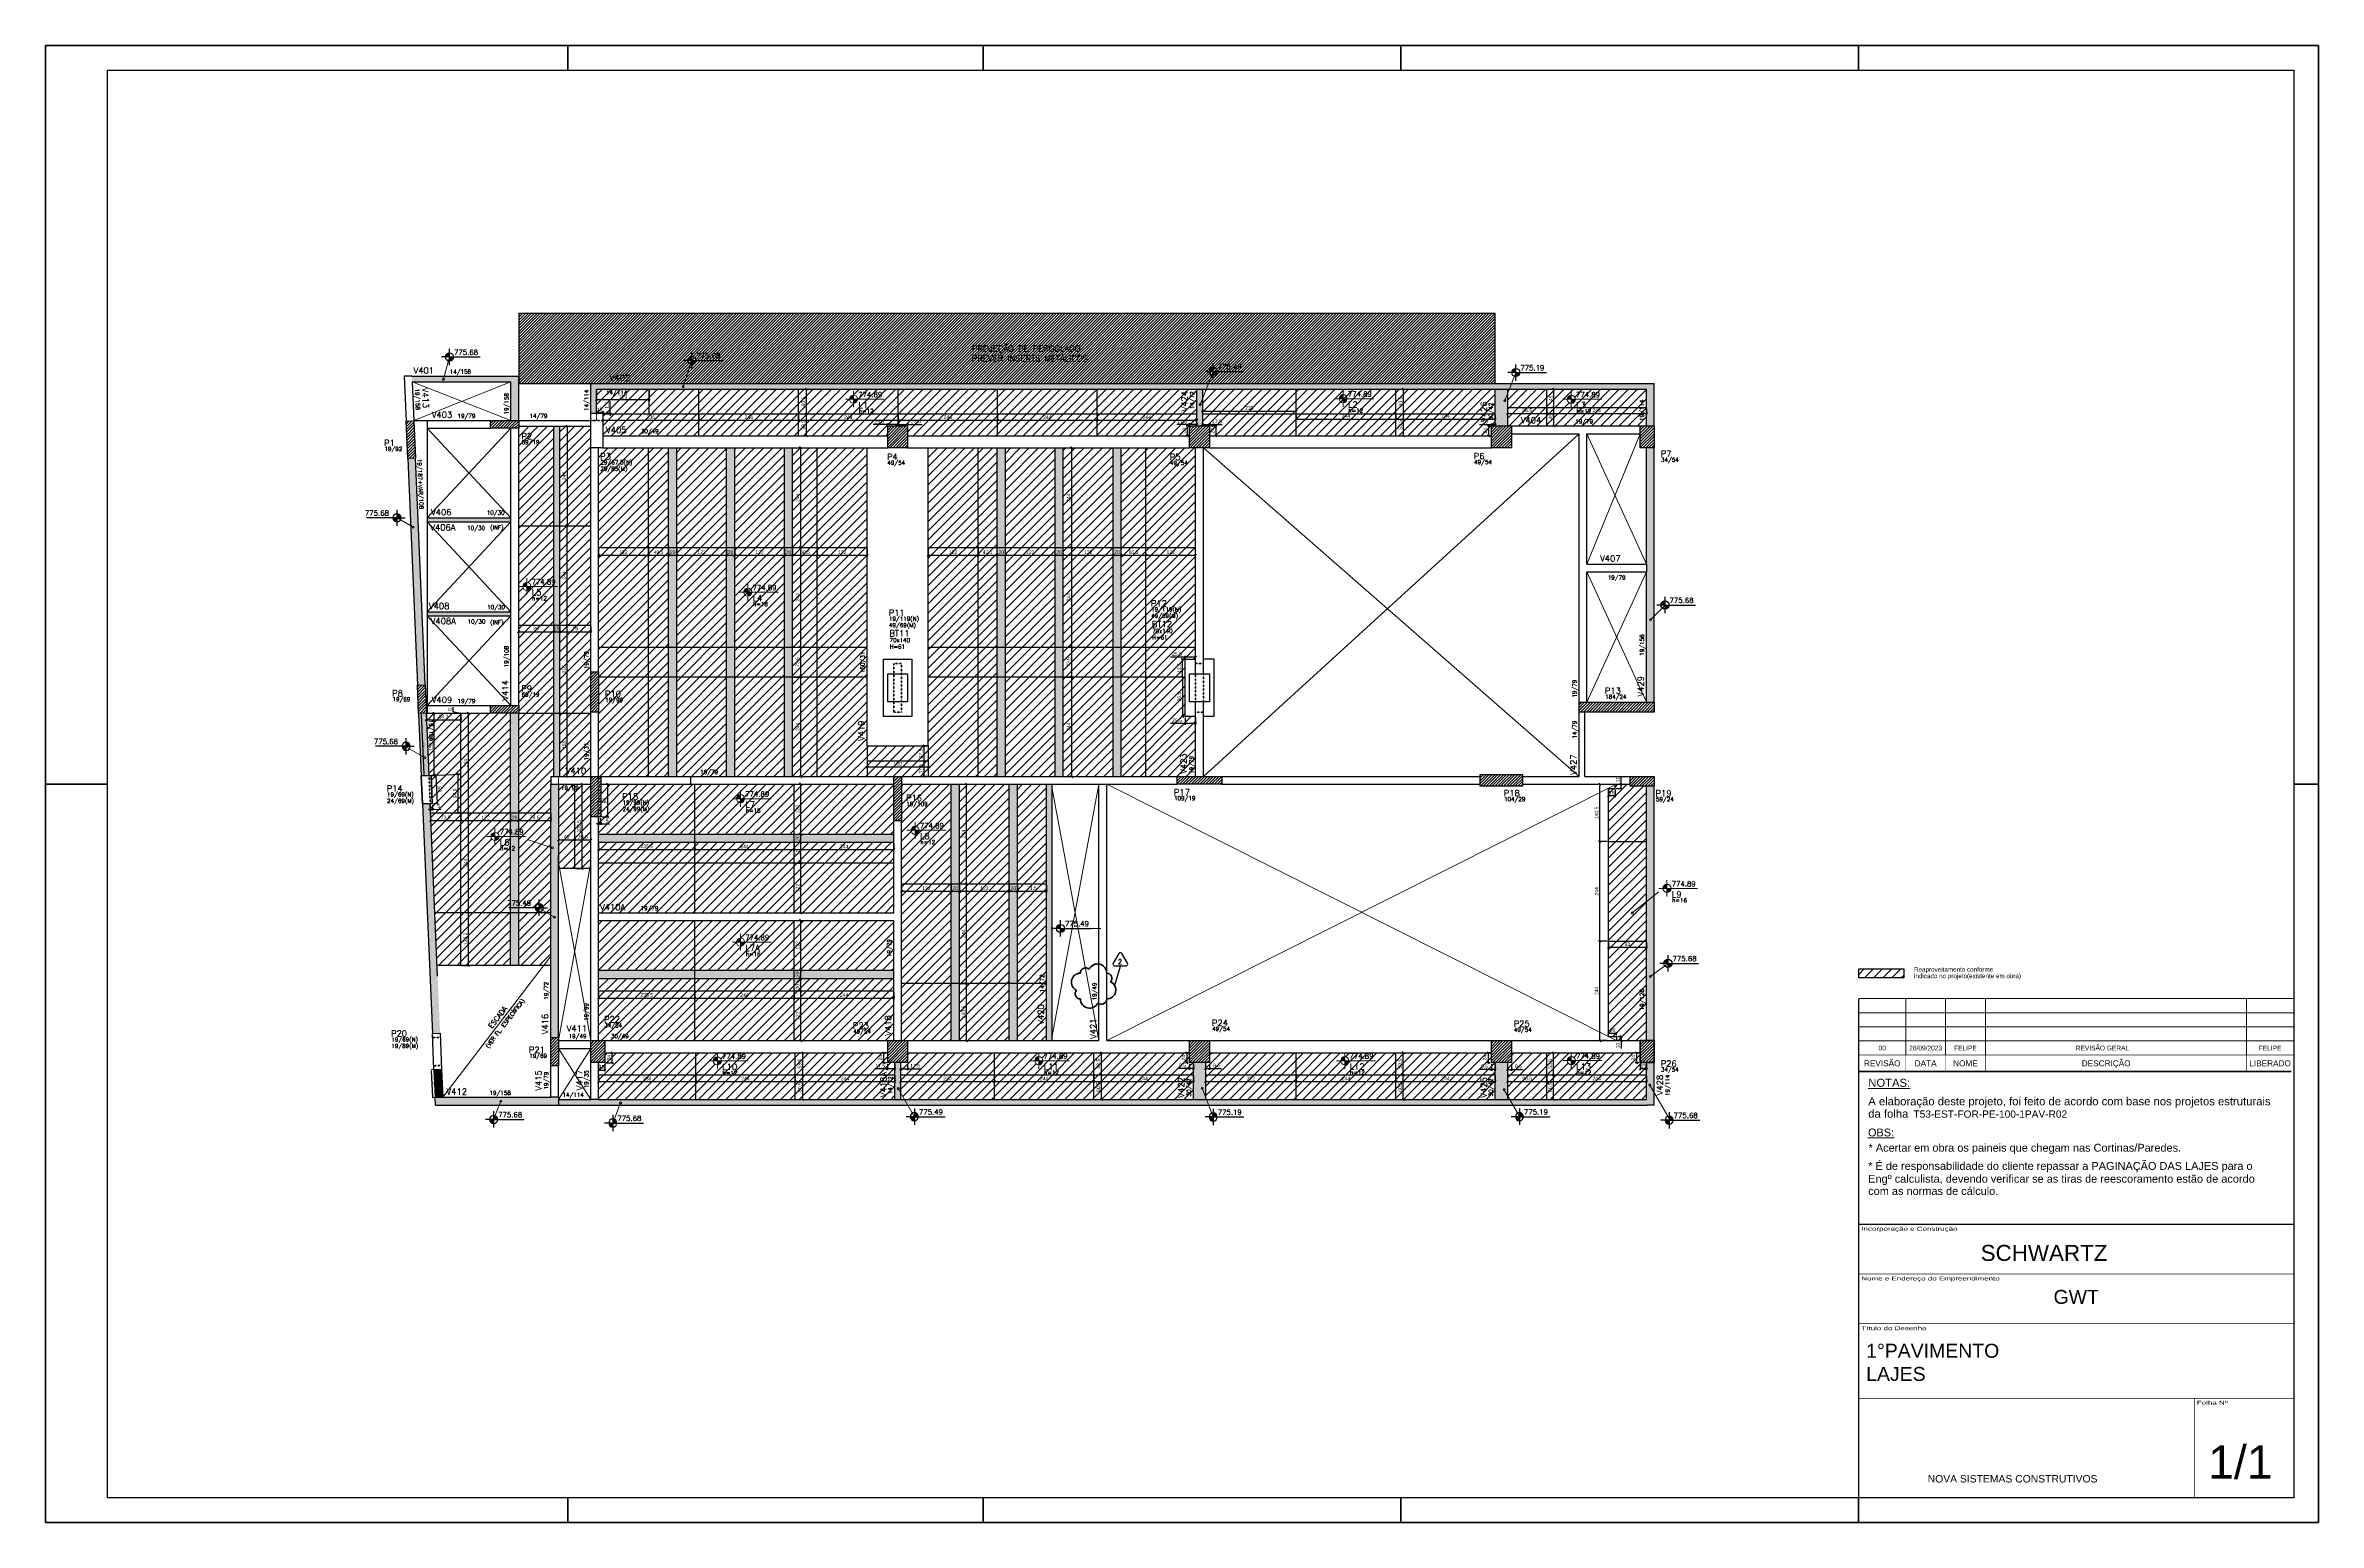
# Model space of a CAD drawing. Extents: x 8513 to 14085, y 7177 to 10799.
import ezdxf
from ezdxf.enums import TextEntityAlignment as Align

# ---------------------------------------------------------------- set-up
doc = ezdxf.new("R2010")
doc.units = 0
doc.linetypes.add('FA_Tracejado', pattern=[0.25, 0.15, -0.1])
doc.linetypes.add('FA_Tracejado_Pilar', pattern=[0.2, 0.1, -0.1])
doc.layers.add('00 - FELIPE', color=2, linetype='Continuous', plot=False)
for name, color, linetype, lineweight in [('CARIMBO', 255, 'Continuous', 9), ('EST-LAJE-TEXT', 7, 'Continuous', 9), ('EST-PILAR', 7, 'Continuous', 9), ('EST-PILAR-CUT', 7, 'Continuous', 60), ('EST-PILAR-TEXT', 7, 'Continuous', 9), ('EST-SIMB', 7, 'Continuous', 9), ('EST-SIMB-Spot Elevations', 7, 'Continuous', 9), ('EST-TEXT', 7, 'Continuous', 9), ('EST-VIGA', 7, 'Continuous', 30), ('EST-VIGA-TEXT', 7, 'Continuous', 9), ('FOLHA', 255, 'Continuous', 40), ('Folhas', 255, 'Continuous', 9), ('Hachura', 253, 'Continuous', 9), ('REAPROVEITAMENTO', 7, 'Continuous', 9)]:
    doc.layers.add(name, color=color, linetype=linetype, lineweight=lineweight)
for name, color, linetype in [('COTA', 241, 'Continuous'), ('Painéis', 200, 'Continuous'), ('Pilares', 5, 'Continuous'), ('VIGAS', 3, 'Continuous'), ('Vázio', 240, 'Continuous')]:
    doc.layers.add(name, color=color, linetype=linetype)
doc.layers.add('EST-G-Revision Clouds', color=11, linetype='Continuous', lineweight=40, true_color=0xff8080)
doc.layers.add('EST-G-TEXT-Revision Cloud Tags', color=11, linetype='Continuous', lineweight=30, true_color=0xff8080)
doc.styles.add('ARIAL', font='arial.ttf')
doc.styles.add('COTA TECNICA-50', font='techl___.ttf', dxfattribs={"height": 9})
doc.styles.add('RomanS_IV50', font='romans_IV50.ttf', dxfattribs={"height": 11.25})
doc.styles.add('RomanS_IV50_B', font='', dxfattribs={"height": 18.75})
doc.styles.add('RomanS_IV50_B_1', font='', dxfattribs={"height": 22.5})
doc.styles.add('RomanS_IV50_B_2', font='', dxfattribs={"height": 15})
doc.styles.add('RomanS_IV50_B_3', font='', dxfattribs={"height": 11.25})
doc.styles.get("Standard").update_dxf_attribs({"font": 'arial.ttf'})
doc.styles.add('Tecnologia', font='')
doc.styles.add('VERDANA', font='verdana.ttf', dxfattribs={"oblique": 15})
doc.styles.get('RomanS_IV50_B').set_extended_font_data('RomanS_IV50', bold=True)
doc.styles.get('RomanS_IV50_B_1').set_extended_font_data('RomanS_IV50', bold=True)
doc.styles.get('RomanS_IV50_B_2').set_extended_font_data('RomanS_IV50', bold=True)
doc.styles.get('RomanS_IV50_B_3').set_extended_font_data('RomanS_IV50', bold=True)
doc.styles.get('Tecnologia').set_extended_font_data('Forgotten Futurist')
doc.dimstyles.new('ISO-25', dxfattribs={"dimtxt": 2.5, "dimasz": 2.5, "dimexe": 1.25, "dimexo": 0.625, "dimtad": 1, "dimtxsty": 'Standard', "dimcen": 2.5, "dimadec": 0, "dimazin": 0, "dimtfac": 1, "dimtmove": 0, "dimatfit": 3, "dimfxl": 1, "dimarcsym": 0})
doc.dimstyles.new('PAINEL', dxfattribs={"dimtxt": 9, "dimasz": 5, "dimexe": 3, "dimexo": 3, "dimgap": 3, "dimtad": 1, "dimdec": 1, "dimzin": 12, "dimdsep": 46, "dimtxsty": 'COTA TECNICA-50', "dimblk": 'OBLIQUE', "dimcen": 0, "dimclrd": 4, "dimclre": 4, "dimclrt": 1, "dimadec": 1, "dimazin": 3, "dimtfac": 1, "dimtdec": 1, "dimtmove": 0, "dimatfit": 3, "dimldrblk": 'OBLIQUE', "dimfxl": 1, "dimtolj": 1, "dimtzin": 12, "dimarcsym": 0})
pattern_1 = [(45, (9850.35, 9085.8404), (-3.535534, 3.535534), [])]
pattern_2 = [(45, (0, 166.471), (-11.22532, 11.22532), [])]

# ---------------------------------------------------------------- blocks, each defined once
blk = doc.blocks.new('Carimbo Laje')
at = {"layer": 'CARIMBO', "color": 30}
for points, const_width in [([(124981.9, 144853.7), (123684.7, 144853.7), (123684.7, 144038.4)], 4.45), ([(123684.7, 144705.5), (124981.9, 144705.5)], 1.48), ([(123684.7, 144557.3), (124981.9, 144557.3)], 1.48), ([(123684.7, 144334.9), (124981.9, 144334.9)], 1.48), ([(124685.4, 144038.4), (124685.4, 144334.9)], 1.48), ([(123684.7, 144038.4), (124981.9, 144038.4)], 1.48)]:
    blk.add_lwpolyline(points, dxfattribs=dict(at, const_width=const_width))
at = {"color": 0, "linetype": 'Continuous', "ltscale": 5, "style": 'ARIAL'}
blk.add_text('NOVA SISTEMAS CONSTRUTIVOS', height=22.118, dxfattribs=at).set_placement((123890.4, 144083.7))
at = {"color": 7, "style": 'ARIAL'}
blk.add_attdef('INCORPORAÇÃO_E_CONTRUÇÃO', text='', height=45.7, dxfattribs=at).set_placement((124364.7, 144777.9), align=Align.MIDDLE_CENTER)
blk.add_attdef('NOME_DA_OBRA', text='', height=41.5, dxfattribs=at).set_placement((124333.3, 144616.6), align=Align.CENTER)
for tag, p in [('PAVIMENTO', (123706.9, 144455.9)), ('TIPO_DE_PROJETO', (123706.9, 144386.8))]:
    blk.add_attdef(tag, p, '', height=41.5, dxfattribs=at)
at = {"color": 7, "style": 'ARIAL', "oblique": 10}
blk.add_attdef('FOLHA_Nº', text='', height=111.2, dxfattribs=at).set_placement((124832.8, 144149.1), align=Align.CENTER)
at = {"layer": 'CARIMBO', "color": 7, "style": 'VERDANA'}
blk.add_attdef('ENDEREÇO', text='', height=14.8, dxfattribs=at).set_placement((124333.3, 144572.1), align=Align.CENTER)
at = {"layer": 'Folhas', "style": 'Tecnologia', "width": 1.5}
for s, p in [('Incorporação e Construção', (123692.5, 144846.3)), ('Nome e Endereço do Empreendimento', (123692.5, 144698.1)), ('Título do Desenho', (123692.5, 144549.8)), ('Folha Nº', (124693.1, 144327.5))]:
    blk.add_text(s, height=11.86, dxfattribs=at).set_placement(p, align=Align.TOP_LEFT)
blk = doc.blocks.new('Revisão Carimbo')
at = {"color": 30}
for p, q in [((0, 155), (925, 155)), ((100, 35), (100, 155)), ((184.66, 35), (184.66, 155)), ((269.32, 35), (269.32, 155)), ((825, 35), (825, 155)), ((0, 125), (925, 125)), ((0, 95), (925, 95)), ((0, 65), (925, 65))]:
    blk.add_line(p, q, dxfattribs=at)
for points, const_width in [([(0, 0), (0, 155)], 3), ([(0, 0), (920, 0)], 3), ([(0, 35), (925, 35)], 1), ([(100, 35), (100, 0)], 1), ([(184.66, 35), (184.66, 0)], 1), ([(269.32, 35), (269.32, 0)], 1), ([(825, 35), (825, 0)], 1)]:
    blk.add_lwpolyline(points, dxfattribs=dict(at, const_width=const_width))
at = {"color": 7, "style": 'ARIAL'}
for s, p in [('REVISÃO', (50, 17.5)), ('DATA', (142.33, 17.5)), ('NOME', (226.99, 17.5)), ('DESCRIÇÃO', (526.27, 17.5)), ('LIBERADO', (875, 17.5))]:
    blk.add_text(s, height=12.5, dxfattribs=at).set_placement(p, align=Align.MIDDLE_CENTER)
at = {"layer": 'CARIMBO', "color": 7, "style": 'ARIAL'}
for tag, p in [('REVISÃO_03', (50, 140)), ('NOME', (226.99, 140)), ('LIBERADO', (875, 140)), ('REVISÃO_02', (50, 110)), ('DATA', (142.33, 140)), ('DATA', (142.33, 110)), ('NOME', (226.99, 110)), ('LIBERADO', (875, 110)), ('REVISÃO_01', (50, 80)), ('REVISÃO_00', (50, 50)), ('DATA', (142.33, 80)), ('DATA', (142.33, 50)), ('NOME', (226.99, 80)), ('NOME', (226.99, 50)), ('LIBERADO', (875, 80)), ('LIBERADO', (875, 50))]:
    blk.add_attdef(tag, text='', height=10, dxfattribs=at).set_placement(p, align=Align.MIDDLE_CENTER)
for p in [(279.32, 140), (279.32, 110), (279.32, 80), (279.32, 50)]:
    blk.add_attdef('DESCRIÇÃO', text='', height=10, dxfattribs=at).set_placement(p, align=Align.MIDDLE_LEFT)
blk = doc.blocks.new('TQS - Pilar retangular - 24_0 x 69_0-2605164-1º PAVIMENTO')
at = {"layer": 'EST-PILAR-CUT'}
for p, q in [((-12, 34.5), (12, 34.5)), ((-12, -34.5), (-12, 34.5)), ((12, 34.5), (12, -34.5)), ((12, -34.5), (-12, -34.5))]:
    blk.add_line(p, q, dxfattribs=at)
blk = doc.blocks.new('VIGA ELEVADOR TER1 - VIGA ELEVADOR TER-2627076-1º PAVIMENTO')
at = {"layer": 'EST-VIGA'}
for p, q in [((-434.1, 792.8), (-434.1, 793.5)), ((-434.1, 793.5), (-401, 793.5)), ((-401, 793.5), (-401, 554.5)), ((-401, 544.5), (-401, 324.5)), ((-401, 314.5), (-401, 75.5)), ((-403.3, 75.5), (-403.3, 76)), ((-401, 75.5), (-403.3, 75.5))]:
    blk.add_line(p, q, dxfattribs=at)
blk = doc.blocks.new('TQS - Pilar retangular - 34_0 x 54_0-2605066-1º PAVIMENTO')
at = {"layer": 'EST-PILAR'}
h = blk.add_hatch(dxfattribs=at)
h.set_pattern_fill('FP_2', color=256, style=0, pattern_type=2)
h.set_pattern_definition([(45, (-2589.5, 754), (-3.535534, 3.535534), [])])
h.paths.add_polyline_path([(-17, -27), (17, -27), (17, 27), (-17, 27)], flags=0)
at = {"layer": 'EST-PILAR-CUT'}
for p, q in [((-17, 27), (17, 27)), ((-17, -27), (-17, 27)), ((17, 27), (17, -27)), ((17, -27), (-17, -27))]:
    blk.add_line(p, q, dxfattribs=at)
blk = doc.blocks.new('FA_Floor_TAG_SURVEY_R01 - NIV_TIT_H_TXT1__TXT2-2303193-1º PAVIMENTO')
at = {"layer": 'EST-LAJE-TEXT'}
h = blk.add_hatch(color=256, dxfattribs=at)
edge = h.paths.add_edge_path(flags=0)
edge.add_line((-0.28, 0.405), (-0.48, 0.405))
edge.add_arc((-0.28, 0.405), 0.2, 90, 180, ccw=False)
edge.add_line((-0.28, 0.605), (-0.28, 0.405))
h = blk.add_hatch(color=256, dxfattribs=at)
edge = h.paths.add_edge_path(flags=0)
edge.add_line((-0.28, 0.405), (-0.08, 0.405))
edge.add_arc((-0.28, 0.405), 0.2, -90, 0, ccw=False)
edge.add_line((-0.28, 0.205), (-0.28, 0.405))
for p, q in [((-0.28, 0.405), (-0.68, 0.405)), ((-0.28, 0.005), (-0.28, 0.805)), ((-0.28, 0.405), (1.22, 0.405))]:
    blk.add_line(p, q, dxfattribs=at)
blk.add_circle((-0.28, 0.405), 0.2, dxfattribs=at)
blk = doc.blocks.new('Spot Elevations - Nivel_Planta-2363176-1º PAVIMENTO')
at = {"layer": 'EST-SIMB-Spot Elevations'}
h = blk.add_hatch(color=256, dxfattribs=at)
edge = h.paths.add_edge_path(flags=0)
edge.add_line((0, 0), (-0.2, 0))
edge.add_arc((0, 0), 0.2, 90, 180, ccw=False)
edge.add_line((0, 0.2), (0, 0))
h = blk.add_hatch(color=256, dxfattribs=at)
edge = h.paths.add_edge_path(flags=0)
edge.add_line((0, 0), (0.2, 0))
edge.add_arc((0, 0), 0.2, 270, 360, ccw=False)
edge.add_line((0, -0.2), (0, 0))
at = {"layer": 'EST-SIMB-Spot Elevations', "lineweight": 30}
for p, q in [((0, 0), (-0.4, 0)), ((0, -0.4), (0, 0.4)), ((0, 0), (1.5, 0))]:
    blk.add_line(p, q, dxfattribs=at)
at = {"layer": 'EST-SIMB-Spot Elevations'}
for p, q in [((0, -0.2), (0, 0.2)), ((0, -0.15), (0, 0.15))]:
    blk.add_line(p, q, dxfattribs=at)
at = {"layer": 'EST-SIMB-Spot Elevations', "lineweight": 30}
blk.add_circle((0, 0), 0.2, dxfattribs=at)
blk = doc.blocks.new('Family - ___-3517799-1º PAVIMENTO')
at = {"layer": 'EST-G-Revision Clouds'}
for centre, radius, start, end in [((1212.9, -561.6), 12.9, 48.1897, 180), ((1241.9, -561.6), 22.6, 0, 154.7912), ((1199.9, -583.7), 22.1, 90, 244.7912), ((1199.9, -612.1), 12.6, 138.1897, 270), ((1264.5, -574.2), 12.6, 318.1897, 90), ((1264.5, -602.7), 22.1, 270, 64.7912), ((1222.5, -624.8), 22.6, 180, 334.7912), ((1251.6, -624.8), 12.9, 228.1897, 0)]:
    blk.add_arc(centre, radius, start, end, dxfattribs=at)
blk = doc.blocks.new('FA_M_Revision Tag_R01 - FA_M_Revision Tag_R01-1641976-1º PAVIMENTO')
at = {"layer": 'EST-G-TEXT-Revision Cloud Tags'}
for p, q in [((-0.07, 0.36), (-0.35, -0.12)), ((0.35, -0.12), (0.07, 0.36)), ((-0.28, -0.25), (0.28, -0.25))]:
    blk.add_line(p, q, dxfattribs=at)
for centre, start, end in [((0, 0.32), 30, 150), ((-0.28, -0.16), 150, 270), ((0.28, -0.16), 270, 30)]:
    blk.add_arc(centre, 0.0833, start, end, dxfattribs=at)
blk = doc.blocks.new('*D11')
at = {"layer": '00 - FELIPE', "color": 0, "lineweight": -2, "transparency": 16777216}
for p, q in [((9483.9, 8288.1), (9458.5, 8287)), ((9462.6, 8221.3), (9459.8, 8284.5)), ((9486.8, 8219.8), (9461.4, 8218.7))]:
    blk.add_line(p, q, dxfattribs=at)
at = {"layer": '00 - FELIPE', "color": 0, "transparency": 16777216}
for points in [[(9460.3, 8284.6), (9459.4, 8284.5), (9459.7, 8287)], [(9463, 8221.3), (9462.1, 8221.3), (9462.7, 8218.8)]]:
    blk.add_solid(points, dxfattribs=at)
at = {"layer": 'Defpoints', "color": 0, "transparency": 16777216}
for p in [(9459.7, 8287), (9484.5, 8288.1), (9487.4, 8219.8)]:
    blk.add_point(p, dxfattribs=at)
at = {"layer": '00 - FELIPE', "color": 0, "transparency": 16777216, "insert": (9463.3, 8253), "char_height": 2.5, "attachment_point": 5, "rotation": 272.4557}
blk.add_mtext('68,32', dxfattribs=at)
blk = doc.blocks.new('*D12')
at = {"layer": '00 - FELIPE', "color": 0, "lineweight": -2, "transparency": 16777216}
for p, q in [((9446.4, 9161.3), (9433.7, 9160.8)), ((9441.4, 9010.9), (9435, 9158.3)), ((9452.9, 9008.9), (9440.2, 9008.4))]:
    blk.add_line(p, q, dxfattribs=at)
at = {"layer": '00 - FELIPE', "color": 0, "transparency": 16777216}
for points in [[(9435.5, 9158.3), (9434.6, 9158.3), (9434.9, 9160.8)], [(9441.8, 9010.9), (9440.9, 9010.9), (9441.5, 9008.4)]]:
    blk.add_solid(points, dxfattribs=at)
at = {"layer": 'Defpoints', "color": 0, "transparency": 16777216}
for p in [(9434.9, 9160.8), (9447, 9161.3), (9453.6, 9008.9)]:
    blk.add_point(p, dxfattribs=at)
at = {"layer": '00 - FELIPE', "color": 0, "transparency": 16777216, "insert": (9440.3, 9084.7), "char_height": 2.5, "attachment_point": 5, "rotation": 272.4557}
blk.add_mtext('152,54', dxfattribs=at)
blk = doc.blocks.new('_Oblique')
at = {"color": 0, "linetype": 'ByBlock', "lineweight": -2}
blk.add_line((-0.5, -0.5), (0.5, 0.5), dxfattribs=at)
blk = doc.blocks.new('*D13')
at = {"color": 4, "lineweight": -2, "transparency": 16777216}
for p, q in [((10347.8, 9250.3), (10367.6, 9250.3)), ((10364.6, 9006.3), (10364.6, 9250.3)), ((10347.8, 9006.3), (10367.6, 9006.3))]:
    blk.add_line(p, q, dxfattribs=at)
at = {"layer": 'Defpoints', "color": 0, "transparency": 16777216}
for p in [(10344.8, 9250.3), (10364.6, 9250.3), (10344.8, 9006.3)]:
    blk.add_point(p, dxfattribs=at)
at = {"color": 4, "lineweight": -2, "transparency": 16777216, "xscale": 5, "yscale": 5, "zscale": 5}
for p, rotation in [((10364.6, 9250.3), 90), ((10364.6, 9006.3), 270)]:
    blk.add_blockref('_Oblique', p, dxfattribs=dict(at, rotation=rotation))
at = {"color": 1, "transparency": 16777216, "insert": (10357, 9128.3), "char_height": 9, "attachment_point": 5, "rotation": 90, "style": 'COTA TECNICA-50'}
blk.add_mtext('\\A1;244', dxfattribs=at)
blk = doc.blocks.new('*D14')
at = {"color": 4, "lineweight": -2, "transparency": 16777216}
for p, q in [((10347.8, 9323.8), (10367.6, 9323.8)), ((10364.6, 9250.3), (10364.6, 9323.8)), ((10347.8, 9250.3), (10367.6, 9250.3))]:
    blk.add_line(p, q, dxfattribs=at)
at = {"layer": 'Defpoints', "color": 0, "transparency": 16777216}
for p in [(10344.8, 9323.8), (10364.6, 9323.8), (10344.8, 9250.3)]:
    blk.add_point(p, dxfattribs=at)
at = {"color": 4, "lineweight": -2, "transparency": 16777216, "xscale": 5, "yscale": 5, "zscale": 5}
for p, rotation in [((10364.6, 9323.8), 90), ((10364.6, 9250.3), 270)]:
    blk.add_blockref('_Oblique', p, dxfattribs=dict(at, rotation=rotation))
at = {"color": 1, "transparency": 16777216, "insert": (10356.9, 9287.1), "char_height": 9, "attachment_point": 5, "rotation": 90, "style": 'COTA TECNICA-50'}
blk.add_mtext('\\A1;73.5', dxfattribs=at)
blk = doc.blocks.new('*D15')
at = {"color": 4, "lineweight": -2, "transparency": 16777216}
for p, q in [((10347.8, 9567.8), (10367.6, 9567.8)), ((10364.6, 9323.8), (10364.6, 9567.8)), ((10347.8, 9323.8), (10367.6, 9323.8))]:
    blk.add_line(p, q, dxfattribs=at)
at = {"layer": 'Defpoints', "color": 0, "transparency": 16777216}
for p in [(10344.8, 9567.8), (10364.6, 9567.8), (10344.8, 9323.8)]:
    blk.add_point(p, dxfattribs=at)
at = {"color": 4, "lineweight": -2, "transparency": 16777216, "xscale": 5, "yscale": 5, "zscale": 5}
for p, rotation in [((10364.6, 9567.8), 90), ((10364.6, 9323.8), 270)]:
    blk.add_blockref('_Oblique', p, dxfattribs=dict(at, rotation=rotation))
at = {"color": 1, "transparency": 16777216, "insert": (10357, 9445.8), "char_height": 9, "attachment_point": 5, "rotation": 90, "style": 'COTA TECNICA-50'}
blk.add_mtext('\\A1;244', dxfattribs=at)
blk = doc.blocks.new('*D16')
at = {"color": 4, "lineweight": -2, "transparency": 16777216}
for p, q in [((10347.8, 9811.8), (10367.6, 9811.8)), ((10364.6, 9567.8), (10364.6, 9811.8)), ((10347.8, 9567.8), (10367.6, 9567.8))]:
    blk.add_line(p, q, dxfattribs=at)
at = {"layer": 'Defpoints', "color": 0, "transparency": 16777216}
for p in [(10344.8, 9811.8), (10364.6, 9811.8), (10344.8, 9567.8)]:
    blk.add_point(p, dxfattribs=at)
at = {"color": 4, "lineweight": -2, "transparency": 16777216, "xscale": 5, "yscale": 5, "zscale": 5}
for p, rotation in [((10364.6, 9811.8), 90), ((10364.6, 9567.8), 270)]:
    blk.add_blockref('_Oblique', p, dxfattribs=dict(at, rotation=rotation))
at = {"color": 1, "transparency": 16777216, "insert": (10357, 9689.8), "char_height": 9, "attachment_point": 5, "rotation": 90, "style": 'COTA TECNICA-50'}
blk.add_mtext('\\A1;244', dxfattribs=at)
blk = doc.blocks.new('*D17')
at = {"color": 4, "lineweight": -2, "transparency": 16777216}
for p, q in [((9869.3, 9564.8), (9869.3, 9545.8)), ((9869.3, 9548.8), (9991.3, 9548.8)), ((9991.3, 9564.8), (9991.3, 9545.8))]:
    blk.add_line(p, q, dxfattribs=at)
at = {"layer": 'Defpoints', "color": 0, "transparency": 16777216}
for p in [(9869.3, 9567.8), (9991.3, 9567.8), (9991.3, 9548.8)]:
    blk.add_point(p, dxfattribs=at)
at = {"color": 4, "lineweight": -2, "transparency": 16777216, "xscale": 5, "yscale": 5, "zscale": 5, "rotation": 180}
blk.add_blockref('_Oblique', (9869.3, 9548.8), dxfattribs=at)
at = {"color": 4, "lineweight": -2, "transparency": 16777216, "xscale": 5, "yscale": 5, "zscale": 5}
blk.add_blockref('_Oblique', (9991.3, 9548.8), dxfattribs=at)
at = {"color": 1, "transparency": 16777216, "insert": (9930.3, 9556.3), "char_height": 9, "attachment_point": 5, "style": 'COTA TECNICA-50'}
blk.add_mtext('\\A1;122', dxfattribs=at)
blk = doc.blocks.new('*D18')
at = {"color": 4, "lineweight": -2, "transparency": 16777216}
for p, q in [((9991.3, 9564.8), (9991.3, 9545.8)), ((9991.3, 9548.8), (10040.8, 9548.8)), ((10040.8, 9564.8), (10040.8, 9545.8))]:
    blk.add_line(p, q, dxfattribs=at)
at = {"layer": 'Defpoints', "color": 0, "transparency": 16777216}
for p in [(9991.3, 9567.8), (10040.8, 9567.8), (10040.8, 9548.8)]:
    blk.add_point(p, dxfattribs=at)
at = {"color": 4, "lineweight": -2, "transparency": 16777216, "xscale": 5, "yscale": 5, "zscale": 5, "rotation": 180}
blk.add_blockref('_Oblique', (9991.3, 9548.8), dxfattribs=at)
at = {"color": 4, "lineweight": -2, "transparency": 16777216, "xscale": 5, "yscale": 5, "zscale": 5}
blk.add_blockref('_Oblique', (10040.8, 9548.8), dxfattribs=at)
at = {"color": 1, "transparency": 16777216, "insert": (10016.1, 9556.4), "char_height": 9, "attachment_point": 5, "style": 'COTA TECNICA-50'}
blk.add_mtext('\\A1;49.5', dxfattribs=at)
blk = doc.blocks.new('*D19')
at = {"color": 4, "lineweight": -2, "transparency": 16777216}
for p, q in [((10040.8, 9564.8), (10040.8, 9545.8)), ((10040.8, 9548.8), (10060.8, 9548.8)), ((10060.8, 9564.8), (10060.8, 9545.8))]:
    blk.add_line(p, q, dxfattribs=at)
at = {"layer": 'Defpoints', "color": 0, "transparency": 16777216}
for p in [(10040.8, 9567.8), (10060.8, 9567.8), (10060.8, 9548.8)]:
    blk.add_point(p, dxfattribs=at)
at = {"color": 4, "lineweight": -2, "transparency": 16777216, "xscale": 5, "yscale": 5, "zscale": 5, "rotation": 180}
blk.add_blockref('_Oblique', (10040.8, 9548.8), dxfattribs=at)
at = {"color": 4, "lineweight": -2, "transparency": 16777216, "xscale": 5, "yscale": 5, "zscale": 5}
blk.add_blockref('_Oblique', (10060.8, 9548.8), dxfattribs=at)
at = {"color": 1, "transparency": 16777216, "insert": (10050.8, 9556.4), "char_height": 9, "attachment_point": 5, "style": 'COTA TECNICA-50'}
blk.add_mtext('\\A1;20', dxfattribs=at)
blk = doc.blocks.new('*D20')
at = {"color": 4, "lineweight": -2, "transparency": 16777216}
for p, q in [((10060.8, 9564.8), (10060.8, 9545.8)), ((10060.8, 9548.8), (10182.8, 9548.8)), ((10182.8, 9564.8), (10182.8, 9545.8))]:
    blk.add_line(p, q, dxfattribs=at)
at = {"layer": 'Defpoints', "color": 0, "transparency": 16777216}
for p in [(10060.8, 9567.8), (10182.8, 9567.8), (10182.8, 9548.8)]:
    blk.add_point(p, dxfattribs=at)
at = {"color": 4, "lineweight": -2, "transparency": 16777216, "xscale": 5, "yscale": 5, "zscale": 5, "rotation": 180}
blk.add_blockref('_Oblique', (10060.8, 9548.8), dxfattribs=at)
at = {"color": 4, "lineweight": -2, "transparency": 16777216, "xscale": 5, "yscale": 5, "zscale": 5}
blk.add_blockref('_Oblique', (10182.8, 9548.8), dxfattribs=at)
at = {"color": 1, "transparency": 16777216, "insert": (10121.8, 9556.3), "char_height": 9, "attachment_point": 5, "style": 'COTA TECNICA-50'}
blk.add_mtext('\\A1;122', dxfattribs=at)
blk = doc.blocks.new('*D21')
at = {"color": 4, "lineweight": -2, "transparency": 16777216}
for p, q in [((10182.8, 9564.8), (10182.8, 9545.8)), ((10182.8, 9548.8), (10202.8, 9548.8)), ((10202.8, 9564.8), (10202.8, 9545.8))]:
    blk.add_line(p, q, dxfattribs=at)
at = {"layer": 'Defpoints', "color": 0, "transparency": 16777216}
for p in [(10182.8, 9567.8), (10202.8, 9567.8), (10202.8, 9548.8)]:
    blk.add_point(p, dxfattribs=at)
at = {"color": 4, "lineweight": -2, "transparency": 16777216, "xscale": 5, "yscale": 5, "zscale": 5, "rotation": 180}
blk.add_blockref('_Oblique', (10182.8, 9548.8), dxfattribs=at)
at = {"color": 4, "lineweight": -2, "transparency": 16777216, "xscale": 5, "yscale": 5, "zscale": 5}
blk.add_blockref('_Oblique', (10202.8, 9548.8), dxfattribs=at)
at = {"color": 1, "transparency": 16777216, "insert": (10192.8, 9556.4), "char_height": 9, "attachment_point": 5, "style": 'COTA TECNICA-50'}
blk.add_mtext('\\A1;20', dxfattribs=at)
blk = doc.blocks.new('*D22')
at = {"color": 4, "lineweight": -2, "transparency": 16777216}
for p, q in [((10202.8, 9564.8), (10202.8, 9545.8)), ((10202.8, 9548.8), (10324.8, 9548.8)), ((10324.8, 9564.8), (10324.8, 9545.8))]:
    blk.add_line(p, q, dxfattribs=at)
at = {"layer": 'Defpoints', "color": 0, "transparency": 16777216}
for p in [(10202.8, 9567.8), (10324.8, 9567.8), (10324.8, 9548.8)]:
    blk.add_point(p, dxfattribs=at)
at = {"color": 4, "lineweight": -2, "transparency": 16777216, "xscale": 5, "yscale": 5, "zscale": 5, "rotation": 180}
blk.add_blockref('_Oblique', (10202.8, 9548.8), dxfattribs=at)
at = {"color": 4, "lineweight": -2, "transparency": 16777216, "xscale": 5, "yscale": 5, "zscale": 5}
blk.add_blockref('_Oblique', (10324.8, 9548.8), dxfattribs=at)
at = {"color": 1, "transparency": 16777216, "insert": (10263.8, 9556.3), "char_height": 9, "attachment_point": 5, "style": 'COTA TECNICA-50'}
blk.add_mtext('\\A1;122', dxfattribs=at)
blk = doc.blocks.new('*D23')
at = {"color": 4, "lineweight": -2, "transparency": 16777216}
for p, q in [((10324.8, 9564.8), (10324.8, 9545.8)), ((10324.8, 9548.8), (10344.8, 9548.8)), ((10344.8, 9564.8), (10344.8, 9545.8))]:
    blk.add_line(p, q, dxfattribs=at)
at = {"layer": 'Defpoints', "color": 0, "transparency": 16777216}
for p in [(10324.8, 9567.8), (10344.8, 9567.8), (10344.8, 9548.8)]:
    blk.add_point(p, dxfattribs=at)
at = {"color": 4, "lineweight": -2, "transparency": 16777216, "xscale": 5, "yscale": 5, "zscale": 5, "rotation": 180}
blk.add_blockref('_Oblique', (10324.8, 9548.8), dxfattribs=at)
at = {"color": 4, "lineweight": -2, "transparency": 16777216, "xscale": 5, "yscale": 5, "zscale": 5}
blk.add_blockref('_Oblique', (10344.8, 9548.8), dxfattribs=at)
at = {"color": 1, "transparency": 16777216, "insert": (10334.8, 9556.4), "char_height": 9, "attachment_point": 5, "style": 'COTA TECNICA-50'}
blk.add_mtext('\\A1;20', dxfattribs=at)
blk = doc.blocks.new('*D24')
at = {"color": 4, "lineweight": -2, "transparency": 16777216}
for p, q in [((10344.8, 9564.8), (10344.8, 9545.8)), ((10344.8, 9548.8), (10405.3, 9548.8)), ((10405.3, 9564.8), (10405.3, 9545.8))]:
    blk.add_line(p, q, dxfattribs=at)
at = {"layer": 'Defpoints', "color": 0, "transparency": 16777216}
for p in [(10344.8, 9567.8), (10405.3, 9567.8), (10405.3, 9548.8)]:
    blk.add_point(p, dxfattribs=at)
at = {"color": 4, "lineweight": -2, "transparency": 16777216, "xscale": 5, "yscale": 5, "zscale": 5, "rotation": 180}
blk.add_blockref('_Oblique', (10344.8, 9548.8), dxfattribs=at)
at = {"color": 4, "lineweight": -2, "transparency": 16777216, "xscale": 5, "yscale": 5, "zscale": 5}
blk.add_blockref('_Oblique', (10405.3, 9548.8), dxfattribs=at)
at = {"color": 1, "transparency": 16777216, "insert": (10375.1, 9556.4), "char_height": 9, "attachment_point": 5, "style": 'COTA TECNICA-50'}
blk.add_mtext('\\A1;60.5', dxfattribs=at)
blk = doc.blocks.new('*D25')
at = {"color": 4, "lineweight": -2, "transparency": 16777216}
for p, q in [((10405.3, 9564.8), (10405.3, 9545.8)), ((10405.3, 9548.8), (10527.3, 9548.8)), ((10527.3, 9564.8), (10527.3, 9545.8))]:
    blk.add_line(p, q, dxfattribs=at)
at = {"layer": 'Defpoints', "color": 0, "transparency": 16777216}
for p in [(10405.3, 9567.8), (10527.3, 9567.8), (10527.3, 9548.8)]:
    blk.add_point(p, dxfattribs=at)
at = {"color": 4, "lineweight": -2, "transparency": 16777216, "xscale": 5, "yscale": 5, "zscale": 5, "rotation": 180}
blk.add_blockref('_Oblique', (10405.3, 9548.8), dxfattribs=at)
at = {"color": 4, "lineweight": -2, "transparency": 16777216, "xscale": 5, "yscale": 5, "zscale": 5}
blk.add_blockref('_Oblique', (10527.3, 9548.8), dxfattribs=at)
at = {"color": 1, "transparency": 16777216, "insert": (10466.3, 9556.3), "char_height": 9, "attachment_point": 5, "style": 'COTA TECNICA-50'}
blk.add_mtext('\\A1;122', dxfattribs=at)
blk = doc.blocks.new('*D26')
at = {"layer": 'COTA', "color": 4, "lineweight": -2, "transparency": 16777216}
for p, q in [((10674.3, 9043.8), (10664, 9043.8)), ((10667, 9006.3), (10667, 9043.8)), ((10674.3, 9006.3), (10664, 9006.3))]:
    blk.add_line(p, q, dxfattribs=at)
at = {"layer": 'Defpoints', "color": 0, "transparency": 16777216}
for p in [(10667, 9043.8), (10677.3, 9043.8), (10677.3, 9006.3)]:
    blk.add_point(p, dxfattribs=at)
at = {"layer": 'COTA', "color": 4, "lineweight": -2, "transparency": 16777216, "xscale": 5, "yscale": 5, "zscale": 5}
for p, rotation in [((10667, 9043.8), 90), ((10667, 9006.3), 270)]:
    blk.add_blockref('_Oblique', p, dxfattribs=dict(at, rotation=rotation))
at = {"layer": 'COTA', "color": 1, "transparency": 16777216, "insert": (10659.3, 9025.1), "char_height": 9, "attachment_point": 5, "rotation": 90, "style": 'COTA TECNICA-50'}
blk.add_mtext('\\A1;37.5', dxfattribs=at)
blk = doc.blocks.new('*D27')
at = {"layer": 'COTA', "color": 4, "lineweight": -2, "transparency": 16777216}
for p, q in [((10674.3, 9081.3), (10664, 9081.3)), ((10674.3, 9043.8), (10664, 9043.8)), ((10667, 9043.8), (10667, 9081.3))]:
    blk.add_line(p, q, dxfattribs=at)
at = {"layer": 'Defpoints', "color": 0, "transparency": 16777216}
for p in [(10667, 9081.3), (10677.3, 9081.3), (10677.3, 9043.8)]:
    blk.add_point(p, dxfattribs=at)
at = {"layer": 'COTA', "color": 4, "lineweight": -2, "transparency": 16777216, "xscale": 5, "yscale": 5, "zscale": 5}
for p, rotation in [((10667, 9081.3), 90), ((10667, 9043.8), 270)]:
    blk.add_blockref('_Oblique', p, dxfattribs=dict(at, rotation=rotation))
at = {"layer": 'COTA', "color": 1, "transparency": 16777216, "insert": (10659.3, 9062.6), "char_height": 9, "attachment_point": 5, "rotation": 90, "style": 'COTA TECNICA-50'}
blk.add_mtext('\\A1;37.5', dxfattribs=at)
blk = doc.blocks.new('*D28')
at = {"layer": 'COTA', "color": 4, "lineweight": -2, "transparency": 16777216}
for p, q in [((10527.3, 9040.8), (10527.3, 9026.9)), ((10527.3, 9029.9), (10677.3, 9029.9)), ((10677.3, 9040.8), (10677.3, 9026.9))]:
    blk.add_line(p, q, dxfattribs=at)
at = {"layer": 'Defpoints', "color": 0, "transparency": 16777216}
for p in [(10527.3, 9043.8), (10677.3, 9043.8), (10677.3, 9029.9)]:
    blk.add_point(p, dxfattribs=at)
at = {"layer": 'COTA', "color": 4, "lineweight": -2, "transparency": 16777216, "xscale": 5, "yscale": 5, "zscale": 5, "rotation": 180}
blk.add_blockref('_Oblique', (10527.3, 9029.9), dxfattribs=at)
at = {"layer": 'COTA', "color": 4, "lineweight": -2, "transparency": 16777216, "xscale": 5, "yscale": 5, "zscale": 5}
blk.add_blockref('_Oblique', (10677.3, 9029.9), dxfattribs=at)
at = {"layer": 'COTA', "color": 1, "transparency": 16777216, "insert": (10602.3, 9037.5), "char_height": 9, "attachment_point": 5, "style": 'COTA TECNICA-50'}
blk.add_mtext('\\A1;150', dxfattribs=at)
blk = doc.blocks.new('*D29')
at = {"layer": 'COTA', "color": 4, "lineweight": -2, "transparency": 16777216}
for p, q in [((11011.3, 9250.3), (11031.9, 9250.3)), ((11028.9, 9006.3), (11028.9, 9250.3)), ((11011.3, 9006.3), (11031.9, 9006.3))]:
    blk.add_line(p, q, dxfattribs=at)
at = {"layer": 'Defpoints', "color": 0, "transparency": 16777216}
for p in [(11008.3, 9250.3), (11028.9, 9250.3), (11008.3, 9006.3)]:
    blk.add_point(p, dxfattribs=at)
at = {"layer": 'COTA', "color": 4, "lineweight": -2, "transparency": 16777216, "xscale": 5, "yscale": 5, "zscale": 5}
for p, rotation in [((11028.9, 9250.3), 90), ((11028.9, 9006.3), 270)]:
    blk.add_blockref('_Oblique', p, dxfattribs=dict(at, rotation=rotation))
at = {"layer": 'COTA', "color": 1, "transparency": 16777216, "insert": (11021.4, 9128.3), "char_height": 9, "attachment_point": 5, "rotation": 90, "style": 'COTA TECNICA-50'}
blk.add_mtext('\\A1;244', dxfattribs=at)
blk = doc.blocks.new('*D30')
at = {"layer": 'COTA', "color": 4, "lineweight": -2, "transparency": 16777216}
for p, q in [((11028.9, 9250.3), (11028.9, 9323.8)), ((11011.3, 9250.3), (11031.9, 9250.3))]:
    blk.add_line(p, q, dxfattribs=at)
at = {"layer": 'Defpoints', "color": 0, "transparency": 16777216}
for p in [(11028.9, 9323.8), (11028.9, 9323.8), (11008.3, 9250.3)]:
    blk.add_point(p, dxfattribs=at)
at = {"layer": 'COTA', "color": 4, "lineweight": -2, "transparency": 16777216, "xscale": 5, "yscale": 5, "zscale": 5}
for p, rotation in [((11028.9, 9323.8), 90), ((11028.9, 9250.3), 270)]:
    blk.add_blockref('_Oblique', p, dxfattribs=dict(at, rotation=rotation))
at = {"layer": 'COTA', "color": 1, "transparency": 16777216, "insert": (11021.2, 9287.1), "char_height": 9, "attachment_point": 5, "rotation": 90, "style": 'COTA TECNICA-50'}
blk.add_mtext('\\A1;73.5', dxfattribs=at)
blk = doc.blocks.new('*D31')
at = {"layer": 'COTA', "color": 4, "lineweight": -2, "transparency": 16777216}
blk.add_line((11028.9, 9323.8), (11028.9, 9567.8), dxfattribs=at)
at = {"layer": 'Defpoints', "color": 0, "transparency": 16777216}
for p in [(11028.9, 9567.8), (11028.9, 9567.8), (11028.9, 9323.8)]:
    blk.add_point(p, dxfattribs=at)
at = {"layer": 'COTA', "color": 4, "lineweight": -2, "transparency": 16777216, "xscale": 5, "yscale": 5, "zscale": 5}
for p, rotation in [((11028.9, 9567.8), 90), ((11028.9, 9323.8), 270)]:
    blk.add_blockref('_Oblique', p, dxfattribs=dict(at, rotation=rotation))
at = {"layer": 'COTA', "color": 1, "transparency": 16777216, "insert": (11021.4, 9445.8), "char_height": 9, "attachment_point": 5, "rotation": 90, "style": 'COTA TECNICA-50'}
blk.add_mtext('\\A1;244', dxfattribs=at)
blk = doc.blocks.new('*D32')
at = {"layer": 'COTA', "color": 4, "lineweight": -2, "transparency": 16777216}
blk.add_line((11028.9, 9567.8), (11028.9, 9811.8), dxfattribs=at)
at = {"layer": 'Defpoints', "color": 0, "transparency": 16777216}
for p in [(11028.9, 9811.8), (11028.9, 9811.8), (11028.9, 9567.8)]:
    blk.add_point(p, dxfattribs=at)
at = {"layer": 'COTA', "color": 4, "lineweight": -2, "transparency": 16777216, "xscale": 5, "yscale": 5, "zscale": 5}
for p, rotation in [((11028.9, 9811.8), 90), ((11028.9, 9567.8), 270)]:
    blk.add_blockref('_Oblique', p, dxfattribs=dict(at, rotation=rotation))
at = {"layer": 'COTA', "color": 1, "transparency": 16777216, "insert": (11021.4, 9689.8), "char_height": 9, "attachment_point": 5, "rotation": 90, "style": 'COTA TECNICA-50'}
blk.add_mtext('\\A1;244', dxfattribs=at)
blk = doc.blocks.new('*D33')
at = {"layer": 'COTA', "color": 4, "lineweight": -2, "transparency": 16777216}
for p, q in [((10677.3, 9564.8), (10677.3, 9545.8)), ((10677.3, 9548.8), (10799.3, 9548.8)), ((10799.3, 9564.8), (10799.3, 9545.8))]:
    blk.add_line(p, q, dxfattribs=at)
at = {"layer": 'Defpoints', "color": 0, "transparency": 16777216}
for p in [(10677.3, 9567.8), (10799.3, 9567.8), (10799.3, 9548.8)]:
    blk.add_point(p, dxfattribs=at)
at = {"layer": 'COTA', "color": 4, "lineweight": -2, "transparency": 16777216, "xscale": 5, "yscale": 5, "zscale": 5, "rotation": 180}
blk.add_blockref('_Oblique', (10677.3, 9548.8), dxfattribs=at)
at = {"layer": 'COTA', "color": 4, "lineweight": -2, "transparency": 16777216, "xscale": 5, "yscale": 5, "zscale": 5}
blk.add_blockref('_Oblique', (10799.3, 9548.8), dxfattribs=at)
at = {"layer": 'COTA', "color": 1, "transparency": 16777216, "insert": (10738.3, 9556.3), "char_height": 9, "attachment_point": 5, "style": 'COTA TECNICA-50'}
blk.add_mtext('\\A1;122', dxfattribs=at)
blk = doc.blocks.new('*D34')
at = {"layer": 'COTA', "color": 4, "lineweight": -2, "transparency": 16777216}
for p, q in [((10799.3, 9564.8), (10799.3, 9545.8)), ((10799.3, 9548.8), (10846.4, 9548.8))]:
    blk.add_line(p, q, dxfattribs=at)
at = {"layer": 'Defpoints', "color": 0, "transparency": 16777216}
for p in [(10799.3, 9567.8), (10846.4, 9548.8), (10846.4, 9548.8)]:
    blk.add_point(p, dxfattribs=at)
at = {"layer": 'COTA', "color": 4, "lineweight": -2, "transparency": 16777216, "xscale": 5, "yscale": 5, "zscale": 5, "rotation": 180}
blk.add_blockref('_Oblique', (10799.3, 9548.8), dxfattribs=at)
at = {"layer": 'COTA', "color": 4, "lineweight": -2, "transparency": 16777216, "xscale": 5, "yscale": 5, "zscale": 5}
blk.add_blockref('_Oblique', (10846.4, 9548.8), dxfattribs=at)
at = {"layer": 'COTA', "color": 1, "transparency": 16777216, "insert": (10822.9, 9556.3), "char_height": 9, "attachment_point": 5, "style": 'COTA TECNICA-50'}
blk.add_mtext('\\A1;47.1', dxfattribs=at)
blk = doc.blocks.new('*D35')
at = {"layer": 'COTA', "color": 4, "lineweight": -2, "transparency": 16777216}
blk.add_line((10846.4, 9548.8), (10866.4, 9548.8), dxfattribs=at)
at = {"layer": 'Defpoints', "color": 0, "transparency": 16777216}
for p in [(10846.4, 9548.8), (10866.4, 9548.8), (10866.4, 9548.8)]:
    blk.add_point(p, dxfattribs=at)
at = {"layer": 'COTA', "color": 4, "lineweight": -2, "transparency": 16777216, "xscale": 5, "yscale": 5, "zscale": 5, "rotation": 180}
blk.add_blockref('_Oblique', (10846.4, 9548.8), dxfattribs=at)
at = {"layer": 'COTA', "color": 4, "lineweight": -2, "transparency": 16777216, "xscale": 5, "yscale": 5, "zscale": 5}
blk.add_blockref('_Oblique', (10866.4, 9548.8), dxfattribs=at)
at = {"layer": 'COTA', "color": 1, "transparency": 16777216, "insert": (10856.4, 9556.4), "char_height": 9, "attachment_point": 5, "style": 'COTA TECNICA-50'}
blk.add_mtext('\\A1;20', dxfattribs=at)
blk = doc.blocks.new('*D36')
at = {"layer": 'COTA', "color": 4, "lineweight": -2, "transparency": 16777216}
blk.add_line((10866.4, 9548.8), (10988.3, 9548.8), dxfattribs=at)
at = {"layer": 'Defpoints', "color": 0, "transparency": 16777216}
for p in [(10866.4, 9548.8), (10988.3, 9548.8), (10988.3, 9548.8)]:
    blk.add_point(p, dxfattribs=at)
at = {"layer": 'COTA', "color": 4, "lineweight": -2, "transparency": 16777216, "xscale": 5, "yscale": 5, "zscale": 5, "rotation": 180}
blk.add_blockref('_Oblique', (10866.4, 9548.8), dxfattribs=at)
at = {"layer": 'COTA', "color": 4, "lineweight": -2, "transparency": 16777216, "xscale": 5, "yscale": 5, "zscale": 5}
blk.add_blockref('_Oblique', (10988.3, 9548.8), dxfattribs=at)
at = {"layer": 'COTA', "color": 1, "transparency": 16777216, "insert": (10927.4, 9556.3), "char_height": 9, "attachment_point": 5, "style": 'COTA TECNICA-50'}
blk.add_mtext('\\A1;122', dxfattribs=at)
blk = doc.blocks.new('*D37')
at = {"layer": 'COTA', "color": 4, "lineweight": -2, "transparency": 16777216}
blk.add_line((10988.3, 9548.8), (11008.3, 9548.8), dxfattribs=at)
at = {"layer": 'Defpoints', "color": 0, "transparency": 16777216}
for p in [(10988.3, 9548.8), (11008.3, 9548.8), (11008.3, 9548.8)]:
    blk.add_point(p, dxfattribs=at)
at = {"layer": 'COTA', "color": 4, "lineweight": -2, "transparency": 16777216, "xscale": 5, "yscale": 5, "zscale": 5, "rotation": 180}
blk.add_blockref('_Oblique', (10988.3, 9548.8), dxfattribs=at)
at = {"layer": 'COTA', "color": 4, "lineweight": -2, "transparency": 16777216, "xscale": 5, "yscale": 5, "zscale": 5}
blk.add_blockref('_Oblique', (11008.3, 9548.8), dxfattribs=at)
at = {"layer": 'COTA', "color": 1, "transparency": 16777216, "insert": (10998.3, 9556.4), "char_height": 9, "attachment_point": 5, "style": 'COTA TECNICA-50'}
blk.add_mtext('\\A1;20', dxfattribs=at)
blk = doc.blocks.new('*D38')
at = {"layer": 'COTA', "color": 4, "lineweight": -2, "transparency": 16777216}
blk.add_line((11008.3, 9548.8), (11130.3, 9548.8), dxfattribs=at)
at = {"layer": 'Defpoints', "color": 0, "transparency": 16777216}
for p in [(11008.3, 9548.8), (11130.3, 9548.8), (11130.3, 9548.8)]:
    blk.add_point(p, dxfattribs=at)
at = {"layer": 'COTA', "color": 4, "lineweight": -2, "transparency": 16777216, "xscale": 5, "yscale": 5, "zscale": 5, "rotation": 180}
blk.add_blockref('_Oblique', (11008.3, 9548.8), dxfattribs=at)
at = {"layer": 'COTA', "color": 4, "lineweight": -2, "transparency": 16777216, "xscale": 5, "yscale": 5, "zscale": 5}
blk.add_blockref('_Oblique', (11130.3, 9548.8), dxfattribs=at)
at = {"layer": 'COTA', "color": 1, "transparency": 16777216, "insert": (11069.3, 9556.3), "char_height": 9, "attachment_point": 5, "style": 'COTA TECNICA-50'}
blk.add_mtext('\\A1;122', dxfattribs=at)
blk = doc.blocks.new('*D39')
at = {"layer": 'COTA', "color": 4, "lineweight": -2, "transparency": 16777216}
blk.add_line((11130.3, 9548.8), (11150.3, 9548.8), dxfattribs=at)
at = {"layer": 'Defpoints', "color": 0, "transparency": 16777216}
for p in [(11130.3, 9548.8), (11150.3, 9548.8), (11150.3, 9548.8)]:
    blk.add_point(p, dxfattribs=at)
at = {"layer": 'COTA', "color": 4, "lineweight": -2, "transparency": 16777216, "xscale": 5, "yscale": 5, "zscale": 5, "rotation": 180}
blk.add_blockref('_Oblique', (11130.3, 9548.8), dxfattribs=at)
at = {"layer": 'COTA', "color": 4, "lineweight": -2, "transparency": 16777216, "xscale": 5, "yscale": 5, "zscale": 5}
blk.add_blockref('_Oblique', (11150.3, 9548.8), dxfattribs=at)
at = {"layer": 'COTA', "color": 1, "transparency": 16777216, "insert": (11140.3, 9556.4), "char_height": 9, "attachment_point": 5, "style": 'COTA TECNICA-50'}
blk.add_mtext('\\A1;20', dxfattribs=at)
blk = doc.blocks.new('*D40')
at = {"layer": 'COTA', "color": 4, "lineweight": -2, "transparency": 16777216}
blk.add_line((11150.3, 9548.8), (11210.8, 9548.8), dxfattribs=at)
at = {"layer": 'Defpoints', "color": 0, "transparency": 16777216}
for p in [(11150.3, 9548.8), (11210.8, 9548.8), (11210.8, 9548.8)]:
    blk.add_point(p, dxfattribs=at)
at = {"layer": 'COTA', "color": 4, "lineweight": -2, "transparency": 16777216, "xscale": 5, "yscale": 5, "zscale": 5, "rotation": 180}
blk.add_blockref('_Oblique', (11150.3, 9548.8), dxfattribs=at)
at = {"layer": 'COTA', "color": 4, "lineweight": -2, "transparency": 16777216, "xscale": 5, "yscale": 5, "zscale": 5}
blk.add_blockref('_Oblique', (11210.8, 9548.8), dxfattribs=at)
at = {"layer": 'COTA', "color": 1, "transparency": 16777216, "insert": (11180.6, 9556.4), "char_height": 9, "attachment_point": 5, "style": 'COTA TECNICA-50'}
blk.add_mtext('\\A1;60.5', dxfattribs=at)
blk = doc.blocks.new('*D41')
at = {"layer": 'COTA', "color": 4, "lineweight": -2, "transparency": 16777216}
blk.add_line((11210.8, 9548.8), (11332.8, 9548.8), dxfattribs=at)
at = {"layer": 'Defpoints', "color": 0, "transparency": 16777216}
for p in [(11210.8, 9548.8), (11332.8, 9548.8), (11332.8, 9548.8)]:
    blk.add_point(p, dxfattribs=at)
at = {"layer": 'COTA', "color": 4, "lineweight": -2, "transparency": 16777216, "xscale": 5, "yscale": 5, "zscale": 5, "rotation": 180}
blk.add_blockref('_Oblique', (11210.8, 9548.8), dxfattribs=at)
at = {"layer": 'COTA', "color": 4, "lineweight": -2, "transparency": 16777216, "xscale": 5, "yscale": 5, "zscale": 5}
blk.add_blockref('_Oblique', (11332.8, 9548.8), dxfattribs=at)
at = {"layer": 'COTA', "color": 1, "transparency": 16777216, "insert": (11271.8, 9556.3), "char_height": 9, "attachment_point": 5, "style": 'COTA TECNICA-50'}
blk.add_mtext('\\A1;122', dxfattribs=at)
blk = doc.blocks.new('*D42')
at = {"layer": 'COTA', "color": 4, "lineweight": -2, "transparency": 16777216}
for p, q in [((11304.3, 9293.8), (11297.5, 9293.8)), ((11304.3, 9250.3), (11297.5, 9250.3)), ((11300.5, 9250.3), (11300.5, 9293.8))]:
    blk.add_line(p, q, dxfattribs=at)
at = {"layer": 'Defpoints', "color": 0, "transparency": 16777216}
for p in [(11300.5, 9293.8), (11307.3, 9293.8), (11307.3, 9250.3)]:
    blk.add_point(p, dxfattribs=at)
at = {"layer": 'COTA', "color": 4, "lineweight": -2, "transparency": 16777216, "xscale": 5, "yscale": 5, "zscale": 5}
for p, rotation in [((11300.5, 9293.8), 90), ((11300.5, 9250.3), 270)]:
    blk.add_blockref('_Oblique', p, dxfattribs=dict(at, rotation=rotation))
at = {"layer": 'COTA', "color": 1, "transparency": 16777216, "insert": (11292.8, 9272.1), "char_height": 9, "attachment_point": 5, "rotation": 90, "style": 'COTA TECNICA-50'}
blk.add_mtext('\\A1;43.5', dxfattribs=at)
blk = doc.blocks.new('*D43')
at = {"layer": 'COTA', "color": 4, "lineweight": -2, "transparency": 16777216}
for p, q in [((11307.3, 9299), (11271.5, 9299)), ((11307.3, 9296.8), (11307.3, 9302)), ((11332.8, 9299), (11307.3, 9299)), ((11332.8, 9296.8), (11332.8, 9302))]:
    blk.add_line(p, q, dxfattribs=at)
at = {"layer": 'Defpoints', "color": 0, "transparency": 16777216}
for p in [(11307.3, 9299), (11307.3, 9293.8), (11332.8, 9293.8)]:
    blk.add_point(p, dxfattribs=at)
at = {"layer": 'COTA', "color": 4, "lineweight": -2, "transparency": 16777216, "xscale": 5, "yscale": 5, "zscale": 5, "rotation": 180}
blk.add_blockref('_Oblique', (11307.3, 9299), dxfattribs=at)
at = {"layer": 'COTA', "color": 4, "lineweight": -2, "transparency": 16777216, "xscale": 5, "yscale": 5, "zscale": 5}
blk.add_blockref('_Oblique', (11332.8, 9299), dxfattribs=at)
at = {"layer": 'COTA', "color": 1, "transparency": 16777216, "insert": (11286.9, 9306.6), "char_height": 9, "attachment_point": 5, "style": 'COTA TECNICA-50'}
blk.add_mtext('\\A1;25.5', dxfattribs=at)
blk = doc.blocks.new('*D44')
at = {"layer": 'COTA', "color": 4, "lineweight": -2, "transparency": 16777216}
for p, q in [((11304.3, 9250.3), (11297.5, 9250.3)), ((11300.5, 9250.3), (11300.5, 9153.8)), ((11304.3, 9153.8), (11297.5, 9153.8))]:
    blk.add_line(p, q, dxfattribs=at)
at = {"layer": 'Defpoints', "color": 0, "transparency": 16777216}
for p in [(11307.3, 9250.3), (11300.5, 9153.8), (11307.3, 9153.8)]:
    blk.add_point(p, dxfattribs=at)
at = {"layer": 'COTA', "color": 4, "lineweight": -2, "transparency": 16777216, "xscale": 5, "yscale": 5, "zscale": 5}
for p, rotation in [((11300.5, 9250.3), 90), ((11300.5, 9153.8), 270)]:
    blk.add_blockref('_Oblique', p, dxfattribs=dict(at, rotation=rotation))
at = {"layer": 'COTA', "color": 1, "transparency": 16777216, "insert": (11292.8, 9202.1), "char_height": 9, "attachment_point": 5, "rotation": 90, "style": 'COTA TECNICA-50'}
blk.add_mtext('\\A1;96.5', dxfattribs=at)
blk = doc.blocks.new('*D45')
at = {"layer": 'COTA', "color": 4, "lineweight": -2, "transparency": 16777216}
for p, q in [((11307.3, 9150.8), (11307.3, 9133.4)), ((11332.8, 9150.8), (11332.8, 9133.4)), ((11307.3, 9136.4), (11271.5, 9136.4)), ((11332.8, 9136.4), (11307.3, 9136.4))]:
    blk.add_line(p, q, dxfattribs=at)
at = {"layer": 'Defpoints', "color": 0, "transparency": 16777216}
for p in [(11307.3, 9153.8), (11332.8, 9153.8), (11307.3, 9136.4)]:
    blk.add_point(p, dxfattribs=at)
at = {"layer": 'COTA', "color": 4, "lineweight": -2, "transparency": 16777216, "xscale": 5, "yscale": 5, "zscale": 5, "rotation": 180}
blk.add_blockref('_Oblique', (11307.3, 9136.4), dxfattribs=at)
at = {"layer": 'COTA', "color": 4, "lineweight": -2, "transparency": 16777216, "xscale": 5, "yscale": 5, "zscale": 5}
blk.add_blockref('_Oblique', (11332.8, 9136.4), dxfattribs=at)
at = {"layer": 'COTA', "color": 1, "transparency": 16777216, "insert": (11286.9, 9144), "char_height": 9, "attachment_point": 5, "style": 'COTA TECNICA-50'}
blk.add_mtext('\\A1;25.5', dxfattribs=at)
blk = doc.blocks.new('*D46')
at = {"layer": 'COTA', "color": 4, "lineweight": -2, "transparency": 16777216}
for p, q in [((9869.3, 8842.3), (9869.3, 8824.5)), ((9869.3, 8827.5), (10104.8, 8827.5)), ((10104.8, 8842.3), (10104.8, 8824.5))]:
    blk.add_line(p, q, dxfattribs=at)
at = {"layer": 'Defpoints', "color": 0, "transparency": 16777216}
for p in [(9869.3, 8845.3), (10104.8, 8845.3), (10104.8, 8827.5)]:
    blk.add_point(p, dxfattribs=at)
at = {"layer": 'COTA', "color": 4, "lineweight": -2, "transparency": 16777216, "xscale": 5, "yscale": 5, "zscale": 5, "rotation": 180}
blk.add_blockref('_Oblique', (9869.3, 8827.5), dxfattribs=at)
at = {"layer": 'COTA', "color": 4, "lineweight": -2, "transparency": 16777216, "xscale": 5, "yscale": 5, "zscale": 5}
blk.add_blockref('_Oblique', (10104.8, 8827.5), dxfattribs=at)
at = {"layer": 'COTA', "color": 1, "transparency": 16777216, "insert": (9987.1, 8835.2), "char_height": 9, "attachment_point": 5, "style": 'COTA TECNICA-50'}
blk.add_mtext('\\A1;235.5', dxfattribs=at)
blk = doc.blocks.new('*D47')
at = {"layer": 'COTA', "color": 4, "lineweight": -2, "transparency": 16777216}
for p, q in [((10104.8, 8842.3), (10104.8, 8824.5)), ((10104.8, 8827.5), (10348.8, 8827.5)), ((10348.8, 8842.3), (10348.8, 8824.5))]:
    blk.add_line(p, q, dxfattribs=at)
at = {"layer": 'Defpoints', "color": 0, "transparency": 16777216}
for p in [(10104.8, 8845.3), (10348.8, 8845.3), (10348.8, 8827.5)]:
    blk.add_point(p, dxfattribs=at)
at = {"layer": 'COTA', "color": 4, "lineweight": -2, "transparency": 16777216, "xscale": 5, "yscale": 5, "zscale": 5, "rotation": 180}
blk.add_blockref('_Oblique', (10104.8, 8827.5), dxfattribs=at)
at = {"layer": 'COTA', "color": 4, "lineweight": -2, "transparency": 16777216, "xscale": 5, "yscale": 5, "zscale": 5}
blk.add_blockref('_Oblique', (10348.8, 8827.5), dxfattribs=at)
at = {"layer": 'COTA', "color": 1, "transparency": 16777216, "insert": (10226.8, 8835.1), "char_height": 9, "attachment_point": 5, "style": 'COTA TECNICA-50'}
blk.add_mtext('\\A1;244', dxfattribs=at)
blk = doc.blocks.new('*D48')
at = {"layer": 'COTA', "color": 4, "lineweight": -2, "transparency": 16777216}
for p, q in [((10348.8, 8842.3), (10348.8, 8824.5)), ((10348.8, 8827.5), (10592.8, 8827.5)), ((10592.8, 8842.3), (10592.8, 8824.5))]:
    blk.add_line(p, q, dxfattribs=at)
at = {"layer": 'Defpoints', "color": 0, "transparency": 16777216}
for p in [(10348.8, 8845.3), (10592.8, 8845.3), (10592.8, 8827.5)]:
    blk.add_point(p, dxfattribs=at)
at = {"layer": 'COTA', "color": 4, "lineweight": -2, "transparency": 16777216, "xscale": 5, "yscale": 5, "zscale": 5, "rotation": 180}
blk.add_blockref('_Oblique', (10348.8, 8827.5), dxfattribs=at)
at = {"layer": 'COTA', "color": 4, "lineweight": -2, "transparency": 16777216, "xscale": 5, "yscale": 5, "zscale": 5}
blk.add_blockref('_Oblique', (10592.8, 8827.5), dxfattribs=at)
at = {"layer": 'COTA', "color": 1, "transparency": 16777216, "insert": (10470.8, 8835.1), "char_height": 9, "attachment_point": 5, "style": 'COTA TECNICA-50'}
blk.add_mtext('\\A1;244', dxfattribs=at)
blk = doc.blocks.new('*D49')
at = {"layer": 'COTA', "color": 4, "lineweight": -2, "transparency": 16777216}
for p, q in [((10351.8, 8794.3), (10367.6, 8794.3)), ((10364.6, 8672.3), (10364.6, 8794.3)), ((10351.8, 8672.3), (10367.6, 8672.3))]:
    blk.add_line(p, q, dxfattribs=at)
at = {"layer": 'Defpoints', "color": 0, "transparency": 16777216}
for p in [(10348.8, 8794.3), (10364.6, 8794.3), (10348.8, 8672.3)]:
    blk.add_point(p, dxfattribs=at)
at = {"layer": 'COTA', "color": 4, "lineweight": -2, "transparency": 16777216, "xscale": 5, "yscale": 5, "zscale": 5}
for p, rotation in [((10364.6, 8794.3), 90), ((10364.6, 8672.3), 270)]:
    blk.add_blockref('_Oblique', p, dxfattribs=dict(at, rotation=rotation))
at = {"layer": 'COTA', "color": 1, "transparency": 16777216, "insert": (10357.1, 8733.3), "char_height": 9, "attachment_point": 5, "rotation": 90, "style": 'COTA TECNICA-50'}
blk.add_mtext('\\A1;122', dxfattribs=at)
blk = doc.blocks.new('*D50')
at = {"layer": 'COTA', "color": 4, "lineweight": -2, "transparency": 16777216}
for p, q in [((10364.6, 8794.3), (10364.6, 8845.3)), ((10351.8, 8794.3), (10367.6, 8794.3))]:
    blk.add_line(p, q, dxfattribs=at)
at = {"layer": 'Defpoints', "color": 0, "transparency": 16777216}
for p in [(10364.6, 8845.3), (10364.6, 8845.3), (10348.8, 8794.3)]:
    blk.add_point(p, dxfattribs=at)
at = {"layer": 'COTA', "color": 4, "lineweight": -2, "transparency": 16777216, "xscale": 5, "yscale": 5, "zscale": 5}
for p, rotation in [((10364.6, 8845.3), 90), ((10364.6, 8794.3), 270)]:
    blk.add_blockref('_Oblique', p, dxfattribs=dict(at, rotation=rotation))
at = {"layer": 'COTA', "color": 1, "transparency": 16777216, "insert": (10357, 8819.8), "char_height": 9, "attachment_point": 5, "rotation": 90, "style": 'COTA TECNICA-50'}
blk.add_mtext('\\A1;51', dxfattribs=at)
blk = doc.blocks.new('*D51')
at = {"layer": 'COTA', "color": 4, "lineweight": -2, "transparency": 16777216}
blk.add_line((10364.6, 8845.3), (10364.6, 8865.3), dxfattribs=at)
at = {"layer": 'Defpoints', "color": 0, "transparency": 16777216}
for p in [(10364.6, 8865.3), (10364.6, 8865.3), (10364.6, 8845.3)]:
    blk.add_point(p, dxfattribs=at)
at = {"layer": 'COTA', "color": 4, "lineweight": -2, "transparency": 16777216, "xscale": 5, "yscale": 5, "zscale": 5}
for p, rotation in [((10364.6, 8865.3), 90), ((10364.6, 8845.3), 270)]:
    blk.add_blockref('_Oblique', p, dxfattribs=dict(at, rotation=rotation))
at = {"layer": 'COTA', "color": 1, "transparency": 16777216, "insert": (10357, 8855.3), "char_height": 9, "attachment_point": 5, "rotation": 90, "style": 'COTA TECNICA-50'}
blk.add_mtext('\\A1;20', dxfattribs=at)
blk = doc.blocks.new('*D52')
at = {"layer": 'COTA', "color": 4, "lineweight": -2, "transparency": 16777216}
for p, q in [((10364.1, 8987.3), (10361.6, 8987.3)), ((10364.6, 8865.3), (10364.6, 8987.3))]:
    blk.add_line(p, q, dxfattribs=at)
at = {"layer": 'Defpoints', "color": 0, "transparency": 16777216}
for p in [(10364.6, 8987.3), (10367.1, 8987.3), (10364.6, 8865.3)]:
    blk.add_point(p, dxfattribs=at)
at = {"layer": 'COTA', "color": 4, "lineweight": -2, "transparency": 16777216, "xscale": 5, "yscale": 5, "zscale": 5}
for p, rotation in [((10364.6, 8987.3), 90), ((10364.6, 8865.3), 270)]:
    blk.add_blockref('_Oblique', p, dxfattribs=dict(at, rotation=rotation))
at = {"layer": 'COTA', "color": 1, "transparency": 16777216, "insert": (10357.1, 8926.3), "char_height": 9, "attachment_point": 5, "rotation": 90, "style": 'COTA TECNICA-50'}
blk.add_mtext('\\A1;122', dxfattribs=at)
blk = doc.blocks.new('*D53')
at = {"layer": 'COTA', "color": 4, "lineweight": -2, "transparency": 16777216}
for p, q in [((10351.8, 8480.8), (10367.6, 8480.8)), ((10364.6, 8358.8), (10364.6, 8480.8)), ((10351.8, 8358.8), (10367.6, 8358.8))]:
    blk.add_line(p, q, dxfattribs=at)
at = {"layer": 'Defpoints', "color": 0, "transparency": 16777216}
for p in [(10348.8, 8480.8), (10364.6, 8480.8), (10348.8, 8358.8)]:
    blk.add_point(p, dxfattribs=at)
at = {"layer": 'COTA', "color": 4, "lineweight": -2, "transparency": 16777216, "xscale": 5, "yscale": 5, "zscale": 5}
for p, rotation in [((10364.6, 8480.8), 90), ((10364.6, 8358.8), 270)]:
    blk.add_blockref('_Oblique', p, dxfattribs=dict(at, rotation=rotation))
at = {"layer": 'COTA', "color": 1, "transparency": 16777216, "insert": (10357.1, 8419.8), "char_height": 9, "attachment_point": 5, "rotation": 90, "style": 'COTA TECNICA-50'}
blk.add_mtext('\\A1;122', dxfattribs=at)
blk = doc.blocks.new('*D54')
at = {"layer": 'COTA', "color": 4, "lineweight": -2, "transparency": 16777216}
for p, q in [((10351.8, 8511.3), (10367.6, 8511.3)), ((10351.8, 8480.8), (10367.6, 8480.8)), ((10364.6, 8480.8), (10364.6, 8511.3))]:
    blk.add_line(p, q, dxfattribs=at)
at = {"layer": 'Defpoints', "color": 0, "transparency": 16777216}
for p in [(10348.8, 8511.3), (10348.8, 8480.8), (10364.6, 8511.3)]:
    blk.add_point(p, dxfattribs=at)
at = {"layer": 'COTA', "color": 4, "lineweight": -2, "transparency": 16777216, "xscale": 5, "yscale": 5, "zscale": 5}
for p, rotation in [((10364.6, 8511.3), 90), ((10364.6, 8480.8), 270)]:
    blk.add_blockref('_Oblique', p, dxfattribs=dict(at, rotation=rotation))
at = {"layer": 'COTA', "color": 1, "transparency": 16777216, "insert": (10356.9, 8496.1), "char_height": 9, "attachment_point": 5, "rotation": 90, "style": 'COTA TECNICA-50'}
blk.add_mtext('\\A1;30.5', dxfattribs=at)
blk = doc.blocks.new('*D55')
at = {"layer": 'COTA', "color": 4, "lineweight": -2, "transparency": 16777216}
for p, q in [((10351.8, 8531.3), (10367.6, 8531.3)), ((10364.6, 8511.3), (10364.6, 8531.3)), ((10351.8, 8511.3), (10367.6, 8511.3))]:
    blk.add_line(p, q, dxfattribs=at)
at = {"layer": 'Defpoints', "color": 0, "transparency": 16777216}
for p in [(10348.8, 8531.3), (10364.6, 8531.3), (10348.8, 8511.3)]:
    blk.add_point(p, dxfattribs=at)
at = {"layer": 'COTA', "color": 4, "lineweight": -2, "transparency": 16777216, "xscale": 5, "yscale": 5, "zscale": 5}
for p, rotation in [((10364.6, 8531.3), 90), ((10364.6, 8511.3), 270)]:
    blk.add_blockref('_Oblique', p, dxfattribs=dict(at, rotation=rotation))
at = {"layer": 'COTA', "color": 1, "transparency": 16777216, "insert": (10357, 8521.3), "char_height": 9, "attachment_point": 5, "rotation": 90, "style": 'COTA TECNICA-50'}
blk.add_mtext('\\A1;20', dxfattribs=at)
blk = doc.blocks.new('*D56')
at = {"layer": 'COTA', "color": 4, "lineweight": -2, "transparency": 16777216}
for p, q in [((10351.8, 8653.3), (10367.6, 8653.3)), ((10364.6, 8531.3), (10364.6, 8653.3)), ((10351.8, 8531.3), (10367.6, 8531.3))]:
    blk.add_line(p, q, dxfattribs=at)
at = {"layer": 'Defpoints', "color": 0, "transparency": 16777216}
for p in [(10348.8, 8653.3), (10364.6, 8653.3), (10348.8, 8531.3)]:
    blk.add_point(p, dxfattribs=at)
at = {"layer": 'COTA', "color": 4, "lineweight": -2, "transparency": 16777216, "xscale": 5, "yscale": 5, "zscale": 5}
for p, rotation in [((10364.6, 8653.3), 90), ((10364.6, 8531.3), 270)]:
    blk.add_blockref('_Oblique', p, dxfattribs=dict(at, rotation=rotation))
at = {"layer": 'COTA', "color": 1, "transparency": 16777216, "insert": (10357.1, 8592.3), "char_height": 9, "attachment_point": 5, "rotation": 90, "style": 'COTA TECNICA-50'}
blk.add_mtext('\\A1;122', dxfattribs=at)
blk = doc.blocks.new('*D57')
at = {"layer": 'COTA', "color": 4, "lineweight": -2, "transparency": 16777216}
for p, q in [((9877.3, 8987.3), (9894.2, 8987.3)), ((9891.2, 8987.3), (9891.2, 8907.3)), ((9877.3, 8907.3), (9894.2, 8907.3))]:
    blk.add_line(p, q, dxfattribs=at)
at = {"layer": 'Defpoints', "color": 0, "transparency": 16777216}
for p in [(9874.3, 8987.3), (9874.3, 8907.3), (9891.2, 8907.3)]:
    blk.add_point(p, dxfattribs=at)
at = {"layer": 'COTA', "color": 4, "lineweight": -2, "transparency": 16777216, "xscale": 5, "yscale": 5, "zscale": 5}
for p, rotation in [((9891.2, 8987.3), 90), ((9891.2, 8907.3), 270)]:
    blk.add_blockref('_Oblique', p, dxfattribs=dict(at, rotation=rotation))
at = {"layer": 'COTA', "color": 1, "transparency": 16777216, "insert": (9883.6, 8947.3), "char_height": 9, "attachment_point": 5, "rotation": 90, "style": 'COTA TECNICA-50'}
blk.add_mtext('\\A1;80', dxfattribs=at)
blk = doc.blocks.new('*D58')
at = {"layer": 'COTA', "color": 4, "lineweight": -2, "transparency": 16777216}
for p, q in [((9869.3, 8890.5), (9864.3, 8890.5)), ((9869.3, 8904.3), (9869.3, 8887.5)), ((9869.3, 8890.5), (9874.3, 8890.5)), ((9874.3, 8904.3), (9874.3, 8887.5)), ((9874.3, 8890.5), (9895.8, 8890.5))]:
    blk.add_line(p, q, dxfattribs=at)
at = {"layer": 'Defpoints', "color": 0, "transparency": 16777216}
for p in [(9869.3, 8907.3), (9874.3, 8907.3), (9874.3, 8890.5)]:
    blk.add_point(p, dxfattribs=at)
at = {"layer": 'COTA', "color": 4, "lineweight": -2, "transparency": 16777216, "xscale": 5, "yscale": 5, "zscale": 5}
blk.add_blockref('_Oblique', (9869.3, 8890.5), dxfattribs=at)
at = {"layer": 'COTA', "color": 4, "lineweight": -2, "transparency": 16777216, "xscale": 5, "yscale": 5, "zscale": 5, "rotation": 180}
blk.add_blockref('_Oblique', (9874.3, 8890.5), dxfattribs=at)
at = {"layer": 'COTA', "color": 1, "transparency": 16777216, "insert": (9890.1, 8898.1), "char_height": 9, "attachment_point": 5, "style": 'COTA TECNICA-50'}
blk.add_mtext('\\A1;5', dxfattribs=at)
blk = doc.blocks.new('*D59')
at = {"layer": 'COTA', "color": 4, "lineweight": -2, "transparency": 16777216}
for p, q in [((10756.8, 8499.3), (10774.1, 8499.3)), ((10771.1, 8358.8), (10771.1, 8499.3)), ((10756.8, 8358.8), (10774.1, 8358.8))]:
    blk.add_line(p, q, dxfattribs=at)
at = {"layer": 'Defpoints', "color": 0, "transparency": 16777216}
for p in [(10753.8, 8499.3), (10771.1, 8499.3), (10753.8, 8358.8)]:
    blk.add_point(p, dxfattribs=at)
at = {"layer": 'COTA', "color": 4, "lineweight": -2, "transparency": 16777216, "xscale": 5, "yscale": 5, "zscale": 5}
for p, rotation in [((10771.1, 8499.3), 90), ((10771.1, 8358.8), 270)]:
    blk.add_blockref('_Oblique', p, dxfattribs=dict(at, rotation=rotation))
at = {"layer": 'COTA', "color": 1, "transparency": 16777216, "insert": (10763.5, 8429.1), "char_height": 9, "attachment_point": 5, "rotation": 90, "style": 'COTA TECNICA-50'}
blk.add_mtext('\\A1;140.5', dxfattribs=at)
blk = doc.blocks.new('*D60')
at = {"layer": 'COTA', "color": 4, "lineweight": -2, "transparency": 16777216}
for p, q in [((10756.8, 8743.3), (10774.1, 8743.3)), ((10771.1, 8499.3), (10771.1, 8743.3)), ((10756.8, 8499.3), (10774.1, 8499.3))]:
    blk.add_line(p, q, dxfattribs=at)
at = {"layer": 'Defpoints', "color": 0, "transparency": 16777216}
for p in [(10753.8, 8743.3), (10771.1, 8743.3), (10753.8, 8499.3)]:
    blk.add_point(p, dxfattribs=at)
at = {"layer": 'COTA', "color": 4, "lineweight": -2, "transparency": 16777216, "xscale": 5, "yscale": 5, "zscale": 5}
for p, rotation in [((10771.1, 8743.3), 90), ((10771.1, 8499.3), 270)]:
    blk.add_blockref('_Oblique', p, dxfattribs=dict(at, rotation=rotation))
at = {"layer": 'COTA', "color": 1, "transparency": 16777216, "insert": (10763.5, 8621.3), "char_height": 9, "attachment_point": 5, "rotation": 90, "style": 'COTA TECNICA-50'}
blk.add_mtext('\\A1;244', dxfattribs=at)
blk = doc.blocks.new('*D61')
at = {"layer": 'COTA', "color": 4, "lineweight": -2, "transparency": 16777216}
for p, q in [((10756.8, 8987.3), (10774.1, 8987.3)), ((10771.1, 8743.3), (10771.1, 8987.3)), ((10756.8, 8743.3), (10774.1, 8743.3))]:
    blk.add_line(p, q, dxfattribs=at)
at = {"layer": 'Defpoints', "color": 0, "transparency": 16777216}
for p in [(10753.8, 8987.3), (10771.1, 8987.3), (10753.8, 8743.3)]:
    blk.add_point(p, dxfattribs=at)
at = {"layer": 'COTA', "color": 4, "lineweight": -2, "transparency": 16777216, "xscale": 5, "yscale": 5, "zscale": 5}
for p, rotation in [((10771.1, 8987.3), 90), ((10771.1, 8743.3), 270)]:
    blk.add_blockref('_Oblique', p, dxfattribs=dict(at, rotation=rotation))
at = {"layer": 'COTA', "color": 1, "transparency": 16777216, "insert": (10763.5, 8865.3), "char_height": 9, "attachment_point": 5, "rotation": 90, "style": 'COTA TECNICA-50'}
blk.add_mtext('\\A1;244', dxfattribs=at)
blk = doc.blocks.new('*D62')
at = {"layer": 'COTA', "color": 4, "lineweight": -2, "transparency": 16777216}
for p, q in [((10611.8, 8740.3), (10611.8, 8721.9)), ((10611.8, 8724.9), (10733.8, 8724.9)), ((10733.8, 8740.3), (10733.8, 8721.9))]:
    blk.add_line(p, q, dxfattribs=at)
at = {"layer": 'Defpoints', "color": 0, "transparency": 16777216}
for p in [(10611.8, 8743.3), (10733.8, 8743.3), (10733.8, 8724.9)]:
    blk.add_point(p, dxfattribs=at)
at = {"layer": 'COTA', "color": 4, "lineweight": -2, "transparency": 16777216, "xscale": 5, "yscale": 5, "zscale": 5, "rotation": 180}
blk.add_blockref('_Oblique', (10611.8, 8724.9), dxfattribs=at)
at = {"layer": 'COTA', "color": 4, "lineweight": -2, "transparency": 16777216, "xscale": 5, "yscale": 5, "zscale": 5}
blk.add_blockref('_Oblique', (10733.8, 8724.9), dxfattribs=at)
at = {"layer": 'COTA', "color": 1, "transparency": 16777216, "insert": (10672.8, 8732.4), "char_height": 9, "attachment_point": 5, "style": 'COTA TECNICA-50'}
blk.add_mtext('\\A1;122', dxfattribs=at)
blk = doc.blocks.new('*D63')
at = {"layer": 'COTA', "color": 4, "lineweight": -2, "transparency": 16777216}
for p, q in [((10733.8, 8740.3), (10733.8, 8721.9)), ((10733.8, 8724.9), (10753.8, 8724.9)), ((10753.8, 8740.3), (10753.8, 8721.9))]:
    blk.add_line(p, q, dxfattribs=at)
at = {"layer": 'Defpoints', "color": 0, "transparency": 16777216}
for p in [(10733.8, 8743.3), (10753.8, 8743.3), (10753.8, 8724.9)]:
    blk.add_point(p, dxfattribs=at)
at = {"layer": 'COTA', "color": 4, "lineweight": -2, "transparency": 16777216, "xscale": 5, "yscale": 5, "zscale": 5, "rotation": 180}
blk.add_blockref('_Oblique', (10733.8, 8724.9), dxfattribs=at)
at = {"layer": 'COTA', "color": 4, "lineweight": -2, "transparency": 16777216, "xscale": 5, "yscale": 5, "zscale": 5}
blk.add_blockref('_Oblique', (10753.8, 8724.9), dxfattribs=at)
at = {"layer": 'COTA', "color": 1, "transparency": 16777216, "insert": (10743.8, 8732.5), "char_height": 9, "attachment_point": 5, "style": 'COTA TECNICA-50'}
blk.add_mtext('\\A1;20', dxfattribs=at)
blk = doc.blocks.new('*D64')
at = {"layer": 'COTA', "color": 4, "lineweight": -2, "transparency": 16777216}
for p, q in [((10753.8, 8740.3), (10753.8, 8721.9)), ((10753.8, 8724.9), (10875.8, 8724.9)), ((10875.8, 8740.3), (10875.8, 8721.9))]:
    blk.add_line(p, q, dxfattribs=at)
at = {"layer": 'Defpoints', "color": 0, "transparency": 16777216}
for p in [(10753.8, 8743.3), (10875.8, 8743.3), (10875.8, 8724.9)]:
    blk.add_point(p, dxfattribs=at)
at = {"layer": 'COTA', "color": 4, "lineweight": -2, "transparency": 16777216, "xscale": 5, "yscale": 5, "zscale": 5, "rotation": 180}
blk.add_blockref('_Oblique', (10753.8, 8724.9), dxfattribs=at)
at = {"layer": 'COTA', "color": 4, "lineweight": -2, "transparency": 16777216, "xscale": 5, "yscale": 5, "zscale": 5}
blk.add_blockref('_Oblique', (10875.8, 8724.9), dxfattribs=at)
at = {"layer": 'COTA', "color": 1, "transparency": 16777216, "insert": (10814.8, 8732.4), "char_height": 9, "attachment_point": 5, "style": 'COTA TECNICA-50'}
blk.add_mtext('\\A1;122', dxfattribs=at)
blk = doc.blocks.new('*D65')
at = {"layer": 'COTA', "color": 4, "lineweight": -2, "transparency": 16777216}
for p, q in [((10875.8, 8740.3), (10875.8, 8721.9)), ((10875.8, 8724.9), (10895.8, 8724.9)), ((10895.8, 8740.3), (10895.8, 8721.9))]:
    blk.add_line(p, q, dxfattribs=at)
at = {"layer": 'Defpoints', "color": 0, "transparency": 16777216}
for p in [(10875.8, 8743.3), (10895.8, 8743.3), (10895.8, 8724.9)]:
    blk.add_point(p, dxfattribs=at)
at = {"layer": 'COTA', "color": 4, "lineweight": -2, "transparency": 16777216, "xscale": 5, "yscale": 5, "zscale": 5, "rotation": 180}
blk.add_blockref('_Oblique', (10875.8, 8724.9), dxfattribs=at)
at = {"layer": 'COTA', "color": 4, "lineweight": -2, "transparency": 16777216, "xscale": 5, "yscale": 5, "zscale": 5}
blk.add_blockref('_Oblique', (10895.8, 8724.9), dxfattribs=at)
at = {"layer": 'COTA', "color": 1, "transparency": 16777216, "insert": (10885.8, 8732.5), "char_height": 9, "attachment_point": 5, "style": 'COTA TECNICA-50'}
blk.add_mtext('\\A1;20', dxfattribs=at)
blk = doc.blocks.new('*D66')
at = {"layer": 'COTA', "color": 4, "lineweight": -2, "transparency": 16777216}
for p, q in [((10895.8, 8740.3), (10895.8, 8721.9)), ((10895.8, 8724.9), (10967.3, 8724.9)), ((10967.3, 8740.3), (10967.3, 8721.9))]:
    blk.add_line(p, q, dxfattribs=at)
at = {"layer": 'Defpoints', "color": 0, "transparency": 16777216}
for p in [(10895.8, 8743.3), (10967.3, 8743.3), (10967.3, 8724.9)]:
    blk.add_point(p, dxfattribs=at)
at = {"layer": 'COTA', "color": 4, "lineweight": -2, "transparency": 16777216, "xscale": 5, "yscale": 5, "zscale": 5, "rotation": 180}
blk.add_blockref('_Oblique', (10895.8, 8724.9), dxfattribs=at)
at = {"layer": 'COTA', "color": 4, "lineweight": -2, "transparency": 16777216, "xscale": 5, "yscale": 5, "zscale": 5}
blk.add_blockref('_Oblique', (10967.3, 8724.9), dxfattribs=at)
at = {"layer": 'COTA', "color": 1, "transparency": 16777216, "insert": (10931.6, 8732.5), "char_height": 9, "attachment_point": 5, "style": 'COTA TECNICA-50'}
blk.add_mtext('\\A1;71.5', dxfattribs=at)
blk = doc.blocks.new('*D67')
at = {"layer": 'COTA', "color": 4, "lineweight": -2, "transparency": 16777216}
for p, q in [((10577.8, 9869), (10542, 9869)), ((10577.8, 9868.8), (10577.8, 9872)), ((10603.3, 9869), (10577.8, 9869)), ((10603.3, 9868.8), (10603.3, 9872))]:
    blk.add_line(p, q, dxfattribs=at)
at = {"layer": 'Defpoints', "color": 0, "transparency": 16777216}
for p in [(10577.8, 9869), (10577.8, 9865.8), (10603.3, 9865.8)]:
    blk.add_point(p, dxfattribs=at)
at = {"layer": 'COTA', "color": 4, "lineweight": -2, "transparency": 16777216, "xscale": 5, "yscale": 5, "zscale": 5, "rotation": 180}
blk.add_blockref('_Oblique', (10577.8, 9869), dxfattribs=at)
at = {"layer": 'COTA', "color": 4, "lineweight": -2, "transparency": 16777216, "xscale": 5, "yscale": 5, "zscale": 5}
blk.add_blockref('_Oblique', (10603.3, 9869), dxfattribs=at)
at = {"layer": 'COTA', "color": 1, "transparency": 16777216, "insert": (10557.4, 9876.6), "char_height": 9, "attachment_point": 5, "style": 'COTA TECNICA-50'}
blk.add_mtext('\\A1;25.5', dxfattribs=at)
blk = doc.blocks.new('*D68')
at = {"layer": 'COTA', "color": 4, "lineweight": -2, "transparency": 16777216}
for p, q in [((10603.3, 9868.8), (10603.3, 9872)), ((10603.3, 9869), (10626.8, 9869)), ((10626.8, 9868.8), (10626.8, 9872)), ((10626.8, 9869), (10662.7, 9869))]:
    blk.add_line(p, q, dxfattribs=at)
at = {"layer": 'Defpoints', "color": 0, "transparency": 16777216}
for p in [(10603.3, 9865.8), (10626.8, 9869), (10626.8, 9865.8)]:
    blk.add_point(p, dxfattribs=at)
at = {"layer": 'COTA', "color": 4, "lineweight": -2, "transparency": 16777216, "xscale": 5, "yscale": 5, "zscale": 5, "rotation": 180}
blk.add_blockref('_Oblique', (10603.3, 9869), dxfattribs=at)
at = {"layer": 'COTA', "color": 4, "lineweight": -2, "transparency": 16777216, "xscale": 5, "yscale": 5, "zscale": 5}
blk.add_blockref('_Oblique', (10626.8, 9869), dxfattribs=at)
at = {"layer": 'COTA', "color": 1, "transparency": 16777216, "insert": (10647.3, 9876.7), "char_height": 9, "attachment_point": 5, "style": 'COTA TECNICA-50'}
blk.add_mtext('\\A1;23.5', dxfattribs=at)
blk = doc.blocks.new('*D69')
at = {"layer": 'COTA', "color": 4, "lineweight": -2, "transparency": 16777216}
for p, q in [((9864.3, 9899.8), (9864.3, 9901.8)), ((9864.3, 9898.8), (9879.3, 9898.8)), ((9879.3, 9899.8), (9879.3, 9901.8))]:
    blk.add_line(p, q, dxfattribs=at)
at = {"layer": 'Defpoints', "color": 0, "transparency": 16777216}
for p in [(9864.3, 9896.8), (9879.3, 9898.8), (9879.3, 9896.8)]:
    blk.add_point(p, dxfattribs=at)
at = {"layer": 'COTA', "color": 4, "lineweight": -2, "transparency": 16777216, "xscale": 5, "yscale": 5, "zscale": 5, "rotation": 180}
blk.add_blockref('_Oblique', (9864.3, 9898.8), dxfattribs=at)
at = {"layer": 'COTA', "color": 4, "lineweight": -2, "transparency": 16777216, "xscale": 5, "yscale": 5, "zscale": 5}
blk.add_blockref('_Oblique', (9879.3, 9898.8), dxfattribs=at)
at = {"layer": 'COTA', "color": 1, "transparency": 16777216, "insert": (9871.8, 9906.4), "char_height": 9, "attachment_point": 5, "style": 'COTA TECNICA-50'}
blk.add_mtext('\\A1;15', dxfattribs=at)
blk = doc.blocks.new('*D70')
at = {"layer": 'COTA', "color": 4, "lineweight": -2, "transparency": 16777216}
for p, q in [((9897.2, 9896.8), (9897.2, 9925.9)), ((9882.3, 9896.8), (9900.2, 9896.8)), ((9882.3, 9895.3), (9900.2, 9895.3)), ((9897.2, 9895.3), (9897.2, 9896.8)), ((9897.2, 9895.3), (9897.2, 9890.3))]:
    blk.add_line(p, q, dxfattribs=at)
at = {"layer": 'Defpoints', "color": 0, "transparency": 16777216}
for p in [(9879.3, 9896.8), (9879.3, 9895.3), (9897.2, 9896.8)]:
    blk.add_point(p, dxfattribs=at)
at = {"layer": 'COTA', "color": 4, "lineweight": -2, "transparency": 16777216, "xscale": 5, "yscale": 5, "zscale": 5}
for p, rotation in [((9897.2, 9896.8), 270), ((9897.2, 9895.3), 90)]:
    blk.add_blockref('_Oblique', p, dxfattribs=dict(at, rotation=rotation))
at = {"layer": 'COTA', "color": 1, "transparency": 16777216, "insert": (9889.6, 9916.4), "char_height": 9, "attachment_point": 5, "rotation": 90, "style": 'COTA TECNICA-50'}
blk.add_mtext('\\A1;1.5', dxfattribs=at)
blk = doc.blocks.new('*D71')
at = {"layer": 'COTA', "color": 4, "lineweight": -2, "transparency": 16777216}
for p, q in [((9864.3, 9952.8), (9864.3, 9926.5)), ((9993.3, 9929.5), (9864.3, 9929.5)), ((9993.3, 9952.8), (9993.3, 9926.5))]:
    blk.add_line(p, q, dxfattribs=at)
at = {"layer": 'Defpoints', "color": 0, "transparency": 16777216}
for p in [(9864.3, 9955.8), (9864.3, 9929.5), (9993.3, 9955.8)]:
    blk.add_point(p, dxfattribs=at)
at = {"layer": 'COTA', "color": 4, "lineweight": -2, "transparency": 16777216, "xscale": 5, "yscale": 5, "zscale": 5, "rotation": 180}
blk.add_blockref('_Oblique', (9864.3, 9929.5), dxfattribs=at)
at = {"layer": 'COTA', "color": 4, "lineweight": -2, "transparency": 16777216, "xscale": 5, "yscale": 5, "zscale": 5}
blk.add_blockref('_Oblique', (9993.3, 9929.5), dxfattribs=at)
at = {"layer": 'COTA', "color": 1, "transparency": 16777216, "insert": (9928.8, 9937.1), "char_height": 9, "attachment_point": 5, "style": 'COTA TECNICA-50'}
blk.add_mtext('\\A1;129', dxfattribs=at)
blk = doc.blocks.new('*D72')
at = {"layer": 'COTA', "color": 4, "lineweight": -2, "transparency": 16777216}
for p, q in [((9879.3, 9892.3), (9879.3, 9876.7)), ((9879.3, 9879.7), (10115.3, 9879.7)), ((10115.3, 9892.3), (10115.3, 9876.7))]:
    blk.add_line(p, q, dxfattribs=at)
at = {"layer": 'Defpoints', "color": 0, "transparency": 16777216}
for p in [(9879.3, 9895.3), (10115.3, 9895.3), (10115.3, 9879.7)]:
    blk.add_point(p, dxfattribs=at)
at = {"layer": 'COTA', "color": 4, "lineweight": -2, "transparency": 16777216, "xscale": 5, "yscale": 5, "zscale": 5, "rotation": 180}
blk.add_blockref('_Oblique', (9879.3, 9879.7), dxfattribs=at)
at = {"layer": 'COTA', "color": 4, "lineweight": -2, "transparency": 16777216, "xscale": 5, "yscale": 5, "zscale": 5}
blk.add_blockref('_Oblique', (10115.3, 9879.7), dxfattribs=at)
at = {"layer": 'COTA', "color": 1, "transparency": 16777216, "insert": (9997.3, 9887.4), "char_height": 9, "attachment_point": 5, "style": 'COTA TECNICA-50'}
blk.add_mtext('\\A1;236', dxfattribs=at)
blk = doc.blocks.new('*D73')
at = {"layer": 'COTA', "color": 4, "lineweight": -2, "transparency": 16777216}
for p, q in [((10115.3, 9892.3), (10115.3, 9876.7)), ((10115.3, 9879.7), (10359.3, 9879.7)), ((10359.3, 9892.3), (10359.3, 9876.7))]:
    blk.add_line(p, q, dxfattribs=at)
at = {"layer": 'Defpoints', "color": 0, "transparency": 16777216}
for p in [(10115.3, 9895.3), (10359.3, 9895.3), (10359.3, 9879.7)]:
    blk.add_point(p, dxfattribs=at)
at = {"layer": 'COTA', "color": 4, "lineweight": -2, "transparency": 16777216, "xscale": 5, "yscale": 5, "zscale": 5, "rotation": 180}
blk.add_blockref('_Oblique', (10115.3, 9879.7), dxfattribs=at)
at = {"layer": 'COTA', "color": 4, "lineweight": -2, "transparency": 16777216, "xscale": 5, "yscale": 5, "zscale": 5}
blk.add_blockref('_Oblique', (10359.3, 9879.7), dxfattribs=at)
at = {"layer": 'COTA', "color": 1, "transparency": 16777216, "insert": (10237.3, 9887.3), "char_height": 9, "attachment_point": 5, "style": 'COTA TECNICA-50'}
blk.add_mtext('\\A1;244', dxfattribs=at)
blk = doc.blocks.new('*D74')
at = {"layer": 'COTA', "color": 4, "lineweight": -2, "transparency": 16777216}
for p, q in [((10359.3, 9892.3), (10359.3, 9876.7)), ((10359.3, 9879.7), (10603.3, 9879.7)), ((10603.3, 9892.3), (10603.3, 9876.7))]:
    blk.add_line(p, q, dxfattribs=at)
at = {"layer": 'Defpoints', "color": 0, "transparency": 16777216}
for p in [(10359.3, 9895.3), (10603.3, 9895.3), (10603.3, 9879.7)]:
    blk.add_point(p, dxfattribs=at)
at = {"layer": 'COTA', "color": 4, "lineweight": -2, "transparency": 16777216, "xscale": 5, "yscale": 5, "zscale": 5, "rotation": 180}
blk.add_blockref('_Oblique', (10359.3, 9879.7), dxfattribs=at)
at = {"layer": 'COTA', "color": 4, "lineweight": -2, "transparency": 16777216, "xscale": 5, "yscale": 5, "zscale": 5}
blk.add_blockref('_Oblique', (10603.3, 9879.7), dxfattribs=at)
at = {"layer": 'COTA', "color": 1, "transparency": 16777216, "insert": (10481.3, 9887.3), "char_height": 9, "attachment_point": 5, "style": 'COTA TECNICA-50'}
blk.add_mtext('\\A1;244', dxfattribs=at)
blk = doc.blocks.new('*D75')
at = {"layer": 'COTA', "color": 4, "lineweight": -2, "transparency": 16777216}
for p, q in [((10603.3, 9892.3), (10603.3, 9876.7)), ((10603.3, 9879.7), (10847.3, 9879.7)), ((10847.3, 9892.3), (10847.3, 9876.7))]:
    blk.add_line(p, q, dxfattribs=at)
at = {"layer": 'Defpoints', "color": 0, "transparency": 16777216}
for p in [(10603.3, 9895.3), (10847.3, 9895.3), (10847.3, 9879.7)]:
    blk.add_point(p, dxfattribs=at)
at = {"layer": 'COTA', "color": 4, "lineweight": -2, "transparency": 16777216, "xscale": 5, "yscale": 5, "zscale": 5, "rotation": 180}
blk.add_blockref('_Oblique', (10603.3, 9879.7), dxfattribs=at)
at = {"layer": 'COTA', "color": 4, "lineweight": -2, "transparency": 16777216, "xscale": 5, "yscale": 5, "zscale": 5}
blk.add_blockref('_Oblique', (10847.3, 9879.7), dxfattribs=at)
at = {"layer": 'COTA', "color": 1, "transparency": 16777216, "insert": (10725.3, 9887.3), "char_height": 9, "attachment_point": 5, "style": 'COTA TECNICA-50'}
blk.add_mtext('\\A1;244', dxfattribs=at)
blk = doc.blocks.new('*D76')
at = {"layer": 'COTA', "color": 4, "lineweight": -2, "transparency": 16777216}
for p, q in [((10847.3, 9892.3), (10847.3, 9876.7)), ((10847.3, 9879.7), (11091.3, 9879.7)), ((11091.3, 9895.8), (11091.3, 9876.7))]:
    blk.add_line(p, q, dxfattribs=at)
at = {"layer": 'Defpoints', "color": 0, "transparency": 16777216}
for p in [(10847.3, 9895.3), (11091.3, 9898.8), (11091.3, 9879.7)]:
    blk.add_point(p, dxfattribs=at)
at = {"layer": 'COTA', "color": 4, "lineweight": -2, "transparency": 16777216, "xscale": 5, "yscale": 5, "zscale": 5, "rotation": 180}
blk.add_blockref('_Oblique', (10847.3, 9879.7), dxfattribs=at)
at = {"layer": 'COTA', "color": 4, "lineweight": -2, "transparency": 16777216, "xscale": 5, "yscale": 5, "zscale": 5}
blk.add_blockref('_Oblique', (11091.3, 9879.7), dxfattribs=at)
at = {"layer": 'COTA', "color": 1, "transparency": 16777216, "insert": (10969.3, 9887.3), "char_height": 9, "attachment_point": 5, "style": 'COTA TECNICA-50'}
blk.add_mtext('\\A1;244', dxfattribs=at)
blk = doc.blocks.new('*D77')
at = {"layer": 'COTA', "color": 4, "lineweight": -2, "transparency": 16777216}
for p, q in [((11091.3, 9892.3), (11091.3, 9876.7)), ((11091.3, 9879.7), (11335.3, 9879.7)), ((11335.3, 9892.3), (11335.3, 9876.7))]:
    blk.add_line(p, q, dxfattribs=at)
at = {"layer": 'Defpoints', "color": 0, "transparency": 16777216}
for p in [(11091.3, 9895.3), (11335.3, 9895.3), (11335.3, 9879.7)]:
    blk.add_point(p, dxfattribs=at)
at = {"layer": 'COTA', "color": 4, "lineweight": -2, "transparency": 16777216, "xscale": 5, "yscale": 5, "zscale": 5, "rotation": 180}
blk.add_blockref('_Oblique', (11091.3, 9879.7), dxfattribs=at)
at = {"layer": 'COTA', "color": 4, "lineweight": -2, "transparency": 16777216, "xscale": 5, "yscale": 5, "zscale": 5}
blk.add_blockref('_Oblique', (11335.3, 9879.7), dxfattribs=at)
at = {"layer": 'COTA', "color": 1, "transparency": 16777216, "insert": (11213.3, 9887.3), "char_height": 9, "attachment_point": 5, "style": 'COTA TECNICA-50'}
blk.add_mtext('\\A1;244', dxfattribs=at)
blk = doc.blocks.new('*D78')
at = {"layer": 'COTA', "color": 4, "lineweight": -2, "transparency": 16777216}
for p, q in [((11317.8, 9869.4), (11286.6, 9869.4)), ((11317.8, 9868.8), (11317.8, 9872.4)), ((11335.3, 9869.4), (11317.8, 9869.4)), ((11335.3, 9868.8), (11335.3, 9872.4))]:
    blk.add_line(p, q, dxfattribs=at)
at = {"layer": 'Defpoints', "color": 0, "transparency": 16777216}
for p in [(11317.8, 9869.4), (11317.8, 9865.8), (11335.3, 9865.8)]:
    blk.add_point(p, dxfattribs=at)
at = {"layer": 'COTA', "color": 4, "lineweight": -2, "transparency": 16777216, "xscale": 5, "yscale": 5, "zscale": 5, "rotation": 180}
blk.add_blockref('_Oblique', (11317.8, 9869.4), dxfattribs=at)
at = {"layer": 'COTA', "color": 4, "lineweight": -2, "transparency": 16777216, "xscale": 5, "yscale": 5, "zscale": 5}
blk.add_blockref('_Oblique', (11335.3, 9869.4), dxfattribs=at)
at = {"layer": 'COTA', "color": 1, "transparency": 16777216, "insert": (11299.7, 9877), "char_height": 9, "attachment_point": 5, "style": 'COTA TECNICA-50'}
blk.add_mtext('\\A1;17.5', dxfattribs=at)
blk = doc.blocks.new('*D79')
at = {"layer": 'COTA', "color": 4, "lineweight": -2, "transparency": 16777216}
for p, q in [((11314.8, 9865.8), (11309.3, 9865.8)), ((11312.3, 9865.8), (11312.3, 9841.8)), ((11314.8, 9841.8), (11309.3, 9841.8))]:
    blk.add_line(p, q, dxfattribs=at)
at = {"layer": 'Defpoints', "color": 0, "transparency": 16777216}
for p in [(11317.8, 9865.8), (11312.3, 9841.8), (11317.8, 9841.8)]:
    blk.add_point(p, dxfattribs=at)
at = {"layer": 'COTA', "color": 4, "lineweight": -2, "transparency": 16777216, "xscale": 5, "yscale": 5, "zscale": 5}
for p, rotation in [((11312.3, 9865.8), 90), ((11312.3, 9841.8), 270)]:
    blk.add_blockref('_Oblique', p, dxfattribs=dict(at, rotation=rotation))
at = {"layer": 'COTA', "color": 1, "transparency": 16777216, "insert": (11304.7, 9853.8), "char_height": 9, "attachment_point": 5, "rotation": 90, "style": 'COTA TECNICA-50'}
blk.add_mtext('\\A1;24', dxfattribs=at)
blk = doc.blocks.new('*D80')
at = {"layer": 'COTA', "color": 4, "lineweight": -2, "transparency": 16777216}
for p, q in [((11349.3, 9868.8), (11349.3, 9872.4)), ((11349.3, 9869.4), (11366.8, 9869.4)), ((11366.8, 9868.8), (11366.8, 9872.4)), ((11366.8, 9869.4), (11398.1, 9869.4))]:
    blk.add_line(p, q, dxfattribs=at)
at = {"layer": 'Defpoints', "color": 0, "transparency": 16777216}
for p in [(11349.3, 9865.8), (11366.8, 9869.4), (11366.8, 9865.8)]:
    blk.add_point(p, dxfattribs=at)
at = {"layer": 'COTA', "color": 4, "lineweight": -2, "transparency": 16777216, "xscale": 5, "yscale": 5, "zscale": 5, "rotation": 180}
blk.add_blockref('_Oblique', (11349.3, 9869.4), dxfattribs=at)
at = {"layer": 'COTA', "color": 4, "lineweight": -2, "transparency": 16777216, "xscale": 5, "yscale": 5, "zscale": 5}
blk.add_blockref('_Oblique', (11366.8, 9869.4), dxfattribs=at)
at = {"layer": 'COTA', "color": 1, "transparency": 16777216, "insert": (11385, 9877), "char_height": 9, "attachment_point": 5, "style": 'COTA TECNICA-50'}
blk.add_mtext('\\A1;17.5', dxfattribs=at)
blk = doc.blocks.new('*D81')
at = {"layer": 'COTA', "color": 4, "lineweight": -2, "transparency": 16777216}
for p, q in [((11369.8, 9865.8), (11385, 9865.8)), ((11382, 9865.8), (11382, 9841.8)), ((11369.8, 9841.8), (11385, 9841.8))]:
    blk.add_line(p, q, dxfattribs=at)
at = {"layer": 'Defpoints', "color": 0, "transparency": 16777216}
for p in [(11366.8, 9865.8), (11366.8, 9841.8), (11382, 9841.8)]:
    blk.add_point(p, dxfattribs=at)
at = {"layer": 'COTA', "color": 4, "lineweight": -2, "transparency": 16777216, "xscale": 5, "yscale": 5, "zscale": 5}
for p, rotation in [((11382, 9865.8), 90), ((11382, 9841.8), 270)]:
    blk.add_blockref('_Oblique', p, dxfattribs=dict(at, rotation=rotation))
at = {"layer": 'COTA', "color": 1, "transparency": 16777216, "insert": (11374.5, 9853.8), "char_height": 9, "attachment_point": 5, "rotation": 90, "style": 'COTA TECNICA-50'}
blk.add_mtext('\\A1;24', dxfattribs=at)
blk = doc.blocks.new('*D82')
at = {"layer": 'COTA', "color": 4, "lineweight": -2, "transparency": 16777216}
for p, q in [((11349.3, 9898.3), (11349.3, 9905.1)), ((11349.3, 9902.1), (11579.3, 9902.1)), ((11579.3, 9898.3), (11579.3, 9905.1))]:
    blk.add_line(p, q, dxfattribs=at)
at = {"layer": 'Defpoints', "color": 0, "transparency": 16777216}
for p in [(11349.3, 9895.3), (11579.3, 9902.1), (11579.3, 9895.3)]:
    blk.add_point(p, dxfattribs=at)
at = {"layer": 'COTA', "color": 4, "lineweight": -2, "transparency": 16777216, "xscale": 5, "yscale": 5, "zscale": 5, "rotation": 180}
blk.add_blockref('_Oblique', (11349.3, 9902.1), dxfattribs=at)
at = {"layer": 'COTA', "color": 4, "lineweight": -2, "transparency": 16777216, "xscale": 5, "yscale": 5, "zscale": 5}
blk.add_blockref('_Oblique', (11579.3, 9902.1), dxfattribs=at)
at = {"layer": 'COTA', "color": 1, "transparency": 16777216, "insert": (11464.3, 9909.8), "char_height": 9, "attachment_point": 5, "style": 'COTA TECNICA-50'}
blk.add_mtext('\\A1;230', dxfattribs=at)
blk = doc.blocks.new('*D83')
at = {"layer": 'COTA', "color": 4, "lineweight": -2, "transparency": 16777216}
for p, q in [((11579.3, 9892.3), (11579.3, 9879.8)), ((11579.3, 9882.8), (11823.3, 9882.8)), ((11823.3, 9892.3), (11823.3, 9879.8))]:
    blk.add_line(p, q, dxfattribs=at)
at = {"layer": 'Defpoints', "color": 0, "transparency": 16777216}
for p in [(11579.3, 9895.3), (11823.3, 9895.3), (11823.3, 9882.8)]:
    blk.add_point(p, dxfattribs=at)
at = {"layer": 'COTA', "color": 4, "lineweight": -2, "transparency": 16777216, "xscale": 5, "yscale": 5, "zscale": 5, "rotation": 180}
blk.add_blockref('_Oblique', (11579.3, 9882.8), dxfattribs=at)
at = {"layer": 'COTA', "color": 4, "lineweight": -2, "transparency": 16777216, "xscale": 5, "yscale": 5, "zscale": 5}
blk.add_blockref('_Oblique', (11823.3, 9882.8), dxfattribs=at)
at = {"layer": 'COTA', "color": 1, "transparency": 16777216, "insert": (11701.3, 9890.4), "char_height": 9, "attachment_point": 5, "style": 'COTA TECNICA-50'}
blk.add_mtext('\\A1;244', dxfattribs=at)
blk = doc.blocks.new('*D84')
at = {"layer": 'COTA', "color": 4, "lineweight": -2, "transparency": 16777216}
for p, q in [((11823.3, 9892.3), (11823.3, 9879.8)), ((11823.3, 9882.8), (12067.3, 9882.8)), ((12067.3, 9892.3), (12067.3, 9879.8))]:
    blk.add_line(p, q, dxfattribs=at)
at = {"layer": 'Defpoints', "color": 0, "transparency": 16777216}
for p in [(11823.3, 9895.3), (12067.3, 9895.3), (12067.3, 9882.8)]:
    blk.add_point(p, dxfattribs=at)
at = {"layer": 'COTA', "color": 4, "lineweight": -2, "transparency": 16777216, "xscale": 5, "yscale": 5, "zscale": 5, "rotation": 180}
blk.add_blockref('_Oblique', (11823.3, 9882.8), dxfattribs=at)
at = {"layer": 'COTA', "color": 4, "lineweight": -2, "transparency": 16777216, "xscale": 5, "yscale": 5, "zscale": 5}
blk.add_blockref('_Oblique', (12067.3, 9882.8), dxfattribs=at)
at = {"layer": 'COTA', "color": 1, "transparency": 16777216, "insert": (11945.3, 9890.4), "char_height": 9, "attachment_point": 5, "style": 'COTA TECNICA-50'}
blk.add_mtext('\\A1;244', dxfattribs=at)
blk = doc.blocks.new('*D85')
at = {"layer": 'COTA', "color": 4, "lineweight": -2, "transparency": 16777216}
for p, q in [((12057.8, 9868.9), (12028.8, 9868.9)), ((12057.8, 9868.8), (12057.8, 9871.9)), ((12067.3, 9868.9), (12057.8, 9868.9)), ((12067.3, 9868.8), (12067.3, 9871.9))]:
    blk.add_line(p, q, dxfattribs=at)
at = {"layer": 'Defpoints', "color": 0, "transparency": 16777216}
for p in [(12057.8, 9868.9), (12057.8, 9865.8), (12067.3, 9865.8)]:
    blk.add_point(p, dxfattribs=at)
at = {"layer": 'COTA', "color": 4, "lineweight": -2, "transparency": 16777216, "xscale": 5, "yscale": 5, "zscale": 5, "rotation": 180}
blk.add_blockref('_Oblique', (12057.8, 9868.9), dxfattribs=at)
at = {"layer": 'COTA', "color": 4, "lineweight": -2, "transparency": 16777216, "xscale": 5, "yscale": 5, "zscale": 5}
blk.add_blockref('_Oblique', (12067.3, 9868.9), dxfattribs=at)
at = {"layer": 'COTA', "color": 1, "transparency": 16777216, "insert": (12040.8, 9876.5), "char_height": 9, "attachment_point": 5, "style": 'COTA TECNICA-50'}
blk.add_mtext('\\A1;9.5', dxfattribs=at)
blk = doc.blocks.new('*D86')
at = {"layer": 'COTA', "color": 4, "lineweight": -2, "transparency": 16777216}
for p, q in [((12054.8, 9865.8), (12047.4, 9865.8)), ((12050.4, 9865.8), (12050.4, 9841.8)), ((12054.8, 9841.8), (12047.4, 9841.8))]:
    blk.add_line(p, q, dxfattribs=at)
at = {"layer": 'Defpoints', "color": 0, "transparency": 16777216}
for p in [(12057.8, 9865.8), (12050.4, 9841.8), (12057.8, 9841.8)]:
    blk.add_point(p, dxfattribs=at)
at = {"layer": 'COTA', "color": 4, "lineweight": -2, "transparency": 16777216, "xscale": 5, "yscale": 5, "zscale": 5}
for p, rotation in [((12050.4, 9865.8), 90), ((12050.4, 9841.8), 270)]:
    blk.add_blockref('_Oblique', p, dxfattribs=dict(at, rotation=rotation))
at = {"layer": 'COTA', "color": 1, "transparency": 16777216, "insert": (12042.9, 9853.8), "char_height": 9, "attachment_point": 5, "rotation": 90, "style": 'COTA TECNICA-50'}
blk.add_mtext('\\A1;24', dxfattribs=at)
blk = doc.blocks.new('*D87')
at = {"layer": 'COTA', "color": 4, "lineweight": -2, "transparency": 16777216}
for p, q in [((9869.3, 8477.8), (9869.3, 8460)), ((10104.8, 8477.8), (10104.8, 8460)), ((9869.3, 8463), (10104.8, 8463))]:
    blk.add_line(p, q, dxfattribs=at)
at = {"layer": 'Defpoints', "color": 0, "transparency": 16777216}
for p in [(9869.3, 8480.8), (10104.8, 8480.8), (10104.8, 8463)]:
    blk.add_point(p, dxfattribs=at)
at = {"layer": 'COTA', "color": 4, "lineweight": -2, "transparency": 16777216, "xscale": 5, "yscale": 5, "zscale": 5, "rotation": 180}
blk.add_blockref('_Oblique', (9869.3, 8463), dxfattribs=at)
at = {"layer": 'COTA', "color": 4, "lineweight": -2, "transparency": 16777216, "xscale": 5, "yscale": 5, "zscale": 5}
blk.add_blockref('_Oblique', (10104.8, 8463), dxfattribs=at)
at = {"layer": 'COTA', "color": 1, "transparency": 16777216, "insert": (9987.1, 8470.7), "char_height": 9, "attachment_point": 5, "style": 'COTA TECNICA-50'}
blk.add_mtext('\\A1;235.5', dxfattribs=at)
blk = doc.blocks.new('*D88')
at = {"layer": 'COTA', "color": 4, "lineweight": -2, "transparency": 16777216}
for p, q in [((10104.8, 8477.8), (10104.8, 8460)), ((10348.8, 8477.8), (10348.8, 8460)), ((10104.8, 8463), (10348.8, 8463))]:
    blk.add_line(p, q, dxfattribs=at)
at = {"layer": 'Defpoints', "color": 0, "transparency": 16777216}
for p in [(10104.8, 8480.8), (10348.8, 8480.8), (10348.8, 8463)]:
    blk.add_point(p, dxfattribs=at)
at = {"layer": 'COTA', "color": 4, "lineweight": -2, "transparency": 16777216, "xscale": 5, "yscale": 5, "zscale": 5, "rotation": 180}
blk.add_blockref('_Oblique', (10104.8, 8463), dxfattribs=at)
at = {"layer": 'COTA', "color": 4, "lineweight": -2, "transparency": 16777216, "xscale": 5, "yscale": 5, "zscale": 5}
blk.add_blockref('_Oblique', (10348.8, 8463), dxfattribs=at)
at = {"layer": 'COTA', "color": 1, "transparency": 16777216, "insert": (10226.8, 8470.6), "char_height": 9, "attachment_point": 5, "style": 'COTA TECNICA-50'}
blk.add_mtext('\\A1;244', dxfattribs=at)
blk = doc.blocks.new('*D89')
at = {"layer": 'COTA', "color": 4, "lineweight": -2, "transparency": 16777216}
for p, q in [((10348.8, 8477.8), (10348.8, 8460)), ((10592.8, 8477.8), (10592.8, 8460)), ((10348.8, 8463), (10592.8, 8463))]:
    blk.add_line(p, q, dxfattribs=at)
at = {"layer": 'Defpoints', "color": 0, "transparency": 16777216}
for p in [(10348.8, 8480.8), (10592.8, 8480.8), (10592.8, 8463)]:
    blk.add_point(p, dxfattribs=at)
at = {"layer": 'COTA', "color": 4, "lineweight": -2, "transparency": 16777216, "xscale": 5, "yscale": 5, "zscale": 5, "rotation": 180}
blk.add_blockref('_Oblique', (10348.8, 8463), dxfattribs=at)
at = {"layer": 'COTA', "color": 4, "lineweight": -2, "transparency": 16777216, "xscale": 5, "yscale": 5, "zscale": 5}
blk.add_blockref('_Oblique', (10592.8, 8463), dxfattribs=at)
at = {"layer": 'COTA', "color": 1, "transparency": 16777216, "insert": (10470.8, 8470.6), "char_height": 9, "attachment_point": 5, "style": 'COTA TECNICA-50'}
blk.add_mtext('\\A1;244', dxfattribs=at)
blk = doc.blocks.new('*D90')
at = {"layer": 'COTA', "color": 4, "lineweight": -2, "transparency": 16777216}
for p, q in [((12097.3, 9907.8), (12097.3, 9893.4)), ((12097.3, 9896.4), (12193.8, 9896.4)), ((12193.8, 9907.8), (12193.8, 9893.4))]:
    blk.add_line(p, q, dxfattribs=at)
at = {"layer": 'Defpoints', "color": 0, "transparency": 16777216}
for p in [(12097.3, 9910.8), (12193.8, 9910.8), (12193.8, 9896.4)]:
    blk.add_point(p, dxfattribs=at)
at = {"layer": 'COTA', "color": 4, "lineweight": -2, "transparency": 16777216, "xscale": 5, "yscale": 5, "zscale": 5, "rotation": 180}
blk.add_blockref('_Oblique', (12097.3, 9896.4), dxfattribs=at)
at = {"layer": 'COTA', "color": 4, "lineweight": -2, "transparency": 16777216, "xscale": 5, "yscale": 5, "zscale": 5}
blk.add_blockref('_Oblique', (12193.8, 9896.4), dxfattribs=at)
at = {"layer": 'COTA', "color": 1, "transparency": 16777216, "insert": (12145.6, 9904.1), "char_height": 9, "attachment_point": 5, "style": 'COTA TECNICA-50'}
blk.add_mtext('\\A1;96.5', dxfattribs=at)
blk = doc.blocks.new('*D91')
at = {"layer": 'COTA', "color": 4, "lineweight": -2, "transparency": 16777216}
for p, q in [((12193.8, 9907.8), (12193.8, 9893.4)), ((12193.8, 9896.4), (12437.8, 9896.4)), ((12437.8, 9907.8), (12437.8, 9893.4))]:
    blk.add_line(p, q, dxfattribs=at)
at = {"layer": 'Defpoints', "color": 0, "transparency": 16777216}
for p in [(12193.8, 9910.8), (12437.8, 9910.8), (12437.8, 9896.4)]:
    blk.add_point(p, dxfattribs=at)
at = {"layer": 'COTA', "color": 4, "lineweight": -2, "transparency": 16777216, "xscale": 5, "yscale": 5, "zscale": 5, "rotation": 180}
blk.add_blockref('_Oblique', (12193.8, 9896.4), dxfattribs=at)
at = {"layer": 'COTA', "color": 4, "lineweight": -2, "transparency": 16777216, "xscale": 5, "yscale": 5, "zscale": 5}
blk.add_blockref('_Oblique', (12437.8, 9896.4), dxfattribs=at)
at = {"layer": 'COTA', "color": 1, "transparency": 16777216, "insert": (12315.8, 9904), "char_height": 9, "attachment_point": 5, "style": 'COTA TECNICA-50'}
blk.add_mtext('\\A1;244', dxfattribs=at)
blk = doc.blocks.new('*D92')
at = {"layer": 'COTA', "color": 4, "lineweight": -2, "transparency": 16777216}
for p, q in [((12196.8, 9910.8), (12214.1, 9910.8)), ((12196.8, 9865.8), (12214.1, 9865.8)), ((12211.1, 9865.8), (12211.1, 9910.8))]:
    blk.add_line(p, q, dxfattribs=at)
at = {"layer": 'Defpoints', "color": 0, "transparency": 16777216}
for p in [(12193.8, 9910.8), (12193.8, 9865.8), (12211.1, 9910.8)]:
    blk.add_point(p, dxfattribs=at)
at = {"layer": 'COTA', "color": 4, "lineweight": -2, "transparency": 16777216, "xscale": 5, "yscale": 5, "zscale": 5}
for p, rotation in [((12211.1, 9910.8), 90), ((12211.1, 9865.8), 270)]:
    blk.add_blockref('_Oblique', p, dxfattribs=dict(at, rotation=rotation))
at = {"layer": 'COTA', "color": 1, "transparency": 16777216, "insert": (12203.5, 9888.3), "char_height": 9, "attachment_point": 5, "rotation": 90, "style": 'COTA TECNICA-50'}
blk.add_mtext('\\A1;45', dxfattribs=at)
blk = doc.blocks.new('*D93')
at = {"layer": 'COTA', "color": 4, "lineweight": -2, "transparency": 16777216}
for p, q in [((12196.8, 9955.8), (12214.1, 9955.8)), ((12211.1, 9910.8), (12211.1, 9955.8)), ((12196.8, 9910.8), (12214.1, 9910.8))]:
    blk.add_line(p, q, dxfattribs=at)
at = {"layer": 'Defpoints', "color": 0, "transparency": 16777216}
for p in [(12193.8, 9955.8), (12211.1, 9955.8), (12193.8, 9910.8)]:
    blk.add_point(p, dxfattribs=at)
at = {"layer": 'COTA', "color": 4, "lineweight": -2, "transparency": 16777216, "xscale": 5, "yscale": 5, "zscale": 5}
for p, rotation in [((12211.1, 9955.8), 90), ((12211.1, 9910.8), 270)]:
    blk.add_blockref('_Oblique', p, dxfattribs=dict(at, rotation=rotation))
at = {"layer": 'COTA', "color": 1, "transparency": 16777216, "insert": (12203.5, 9933.3), "char_height": 9, "attachment_point": 5, "rotation": 90, "style": 'COTA TECNICA-50'}
blk.add_mtext('\\A1;45', dxfattribs=at)
blk = doc.blocks.new('*D94')
at = {"layer": 'COTA', "color": 4, "lineweight": -2, "transparency": 16777216}
for p, q in [((12341.8, 8602.8), (12320.3, 8602.8)), ((12323.3, 8358.8), (12323.3, 8602.8)), ((12341.8, 8358.8), (12320.3, 8358.8))]:
    blk.add_line(p, q, dxfattribs=at)
at = {"layer": 'Defpoints', "color": 0, "transparency": 16777216}
for p in [(12323.3, 8602.8), (12344.8, 8602.8), (12344.8, 8358.8)]:
    blk.add_point(p, dxfattribs=at)
at = {"layer": 'COTA', "color": 4, "lineweight": -2, "transparency": 16777216, "xscale": 5, "yscale": 5, "zscale": 5}
for p, rotation in [((12323.3, 8602.8), 90), ((12323.3, 8358.8), 270)]:
    blk.add_blockref('_Oblique', p, dxfattribs=dict(at, rotation=rotation))
at = {"layer": 'COTA', "color": 1, "transparency": 16777216, "insert": (12315.7, 8480.8), "char_height": 9, "attachment_point": 5, "rotation": 90, "style": 'COTA TECNICA-50'}
blk.add_mtext('\\A1;244', dxfattribs=at)
blk = doc.blocks.new('*D95')
at = {"layer": 'COTA', "color": 4, "lineweight": -2, "transparency": 16777216}
for p, q in [((12344.8, 8371.8), (12344.8, 8379.7)), ((12364.8, 8376.7), (12344.8, 8376.7)), ((12364.8, 8371.8), (12364.8, 8379.7))]:
    blk.add_line(p, q, dxfattribs=at)
at = {"layer": 'Defpoints', "color": 0, "transparency": 16777216}
for p in [(12344.8, 8376.7), (12344.8, 8368.8), (12364.8, 8368.8)]:
    blk.add_point(p, dxfattribs=at)
at = {"layer": 'COTA', "color": 4, "lineweight": -2, "transparency": 16777216, "xscale": 5, "yscale": 5, "zscale": 5, "rotation": 180}
blk.add_blockref('_Oblique', (12344.8, 8376.7), dxfattribs=at)
at = {"layer": 'COTA', "color": 4, "lineweight": -2, "transparency": 16777216, "xscale": 5, "yscale": 5, "zscale": 5}
blk.add_blockref('_Oblique', (12364.8, 8376.7), dxfattribs=at)
at = {"layer": 'COTA', "color": 1, "transparency": 16777216, "insert": (12354.8, 8384.3), "char_height": 9, "attachment_point": 5, "style": 'COTA TECNICA-50'}
blk.add_mtext('\\A1;20', dxfattribs=at)
blk = doc.blocks.new('*D96')
at = {"layer": 'COTA', "color": 4, "lineweight": -2, "transparency": 16777216}
for p, q in [((12367.8, 8368.8), (12378.6, 8368.8)), ((12367.8, 8358.8), (12378.6, 8358.8)), ((12375.6, 8368.8), (12375.6, 8358.8)), ((12375.6, 8358.8), (12375.6, 8339.4))]:
    blk.add_line(p, q, dxfattribs=at)
at = {"layer": 'Defpoints', "color": 0, "transparency": 16777216}
for p in [(12364.8, 8368.8), (12364.8, 8358.8), (12375.6, 8358.8)]:
    blk.add_point(p, dxfattribs=at)
at = {"layer": 'COTA', "color": 4, "lineweight": -2, "transparency": 16777216, "xscale": 5, "yscale": 5, "zscale": 5}
for p, rotation in [((12375.6, 8368.8), 90), ((12375.6, 8358.8), 270)]:
    blk.add_blockref('_Oblique', p, dxfattribs=dict(at, rotation=rotation))
at = {"layer": 'COTA', "color": 1, "transparency": 16777216, "insert": (12368.1, 8346.6), "char_height": 9, "attachment_point": 5, "rotation": 90, "style": 'COTA TECNICA-50'}
blk.add_mtext('\\A1;10', dxfattribs=at)
blk = doc.blocks.new('*D97')
at = {"layer": 'COTA', "color": 4, "lineweight": -2, "transparency": 16777216}
for p, q in [((12341.8, 8846.8), (12320.3, 8846.8)), ((12323.3, 8602.8), (12323.3, 8846.8)), ((12341.8, 8602.8), (12320.3, 8602.8))]:
    blk.add_line(p, q, dxfattribs=at)
at = {"layer": 'Defpoints', "color": 0, "transparency": 16777216}
for p in [(12323.3, 8846.8), (12344.8, 8846.8), (12344.8, 8602.8)]:
    blk.add_point(p, dxfattribs=at)
at = {"layer": 'COTA', "color": 4, "lineweight": -2, "transparency": 16777216, "xscale": 5, "yscale": 5, "zscale": 5}
for p, rotation in [((12323.3, 8846.8), 90), ((12323.3, 8602.8), 270)]:
    blk.add_blockref('_Oblique', p, dxfattribs=dict(at, rotation=rotation))
at = {"layer": 'COTA', "color": 1, "transparency": 16777216, "insert": (12315.7, 8724.8), "char_height": 9, "attachment_point": 5, "rotation": 90, "style": 'COTA TECNICA-50'}
blk.add_mtext('\\A1;244', dxfattribs=at)
blk = doc.blocks.new('*D98')
at = {"layer": 'COTA', "color": 4, "lineweight": -2, "transparency": 16777216}
for p, q in [((12323.3, 8846.8), (12323.3, 8987.3)), ((12341.8, 8846.8), (12320.3, 8846.8))]:
    blk.add_line(p, q, dxfattribs=at)
at = {"layer": 'Defpoints', "color": 0, "transparency": 16777216}
for p in [(12323.3, 8987.3), (12323.3, 8987.3), (12344.8, 8846.8)]:
    blk.add_point(p, dxfattribs=at)
at = {"layer": 'COTA', "color": 4, "lineweight": -2, "transparency": 16777216, "xscale": 5, "yscale": 5, "zscale": 5}
for p, rotation in [((12323.3, 8987.3), 90), ((12323.3, 8846.8), 270)]:
    blk.add_blockref('_Oblique', p, dxfattribs=dict(at, rotation=rotation))
at = {"layer": 'COTA', "color": 1, "transparency": 16777216, "insert": (12315.7, 8917.1), "char_height": 9, "attachment_point": 5, "rotation": 90, "style": 'COTA TECNICA-50'}
blk.add_mtext('\\A1;140.5', dxfattribs=at)
blk = doc.blocks.new('*D99')
at = {"layer": 'COTA', "color": 4, "lineweight": -2, "transparency": 16777216}
for p, q in [((12344.8, 8974.3), (12344.8, 8955.8)), ((12360.8, 8974.3), (12360.8, 8955.8)), ((12360.8, 8958.8), (12344.8, 8958.8))]:
    blk.add_line(p, q, dxfattribs=at)
at = {"layer": 'Defpoints', "color": 0, "transparency": 16777216}
for p in [(12344.8, 8977.3), (12360.8, 8977.3), (12344.8, 8958.8)]:
    blk.add_point(p, dxfattribs=at)
at = {"layer": 'COTA', "color": 4, "lineweight": -2, "transparency": 16777216, "xscale": 5, "yscale": 5, "zscale": 5, "rotation": 180}
blk.add_blockref('_Oblique', (12344.8, 8958.8), dxfattribs=at)
at = {"layer": 'COTA', "color": 4, "lineweight": -2, "transparency": 16777216, "xscale": 5, "yscale": 5, "zscale": 5}
blk.add_blockref('_Oblique', (12360.8, 8958.8), dxfattribs=at)
at = {"layer": 'COTA', "color": 1, "transparency": 16777216, "insert": (12352.8, 8966.4), "char_height": 9, "attachment_point": 5, "style": 'COTA TECNICA-50'}
blk.add_mtext('\\A1;16', dxfattribs=at)
blk = doc.blocks.new('*D100')
at = {"layer": 'COTA', "color": 4, "lineweight": -2, "transparency": 16777216}
for p, q in [((12363.8, 8987.3), (12378.6, 8987.3)), ((12363.8, 8977.3), (12378.6, 8977.3)), ((12375.6, 8987.3), (12375.6, 9006.8)), ((12375.6, 8977.3), (12375.6, 8987.3))]:
    blk.add_line(p, q, dxfattribs=at)
at = {"layer": 'Defpoints', "color": 0, "transparency": 16777216}
for p in [(12360.8, 8987.3), (12360.8, 8977.3), (12375.6, 8987.3)]:
    blk.add_point(p, dxfattribs=at)
at = {"layer": 'COTA', "color": 4, "lineweight": -2, "transparency": 16777216, "xscale": 5, "yscale": 5, "zscale": 5}
for p, rotation in [((12375.6, 8987.3), 90), ((12375.6, 8977.3), 270)]:
    blk.add_blockref('_Oblique', p, dxfattribs=dict(at, rotation=rotation))
at = {"layer": 'COTA', "color": 1, "transparency": 16777216, "insert": (12368.1, 8999.6), "char_height": 9, "attachment_point": 5, "rotation": 90, "style": 'COTA TECNICA-50'}
blk.add_mtext('\\A1;10', dxfattribs=at)
blk = doc.blocks.new('*D101')
at = {"layer": 'COTA', "color": 4, "lineweight": -2, "transparency": 16777216}
for p, q in [((12344.8, 8599.8), (12344.8, 8584.3)), ((12437.8, 8587.3), (12344.8, 8587.3)), ((12437.8, 8599.8), (12437.8, 8584.3))]:
    blk.add_line(p, q, dxfattribs=at)
at = {"layer": 'Defpoints', "color": 0, "transparency": 16777216}
for p in [(12344.8, 8602.8), (12344.8, 8587.3), (12437.8, 8602.8)]:
    blk.add_point(p, dxfattribs=at)
at = {"layer": 'COTA', "color": 4, "lineweight": -2, "transparency": 16777216, "xscale": 5, "yscale": 5, "zscale": 5, "rotation": 180}
blk.add_blockref('_Oblique', (12344.8, 8587.3), dxfattribs=at)
at = {"layer": 'COTA', "color": 4, "lineweight": -2, "transparency": 16777216, "xscale": 5, "yscale": 5, "zscale": 5}
blk.add_blockref('_Oblique', (12437.8, 8587.3), dxfattribs=at)
at = {"layer": 'COTA', "color": 1, "transparency": 16777216, "insert": (12391.3, 8595), "char_height": 9, "attachment_point": 5, "style": 'COTA TECNICA-50'}
blk.add_mtext('\\A1;93', dxfattribs=at)
blk = doc.blocks.new('*D102')
at = {"layer": 'COTA', "color": 4, "lineweight": -2, "transparency": 16777216}
for p, q in [((10362.3, 9895.3), (10381.8, 9895.3)), ((10378.8, 9841.8), (10378.8, 9895.3)), ((10362.3, 9841.8), (10381.8, 9841.8))]:
    blk.add_line(p, q, dxfattribs=at)
at = {"layer": 'Defpoints', "color": 0, "transparency": 16777216}
for p in [(10359.3, 9895.3), (10378.8, 9895.3), (10359.3, 9841.8)]:
    blk.add_point(p, dxfattribs=at)
at = {"layer": 'COTA', "color": 4, "lineweight": -2, "transparency": 16777216, "xscale": 5, "yscale": 5, "zscale": 5}
for p, rotation in [((10378.8, 9895.3), 90), ((10378.8, 9841.8), 270)]:
    blk.add_blockref('_Oblique', p, dxfattribs=dict(at, rotation=rotation))
at = {"layer": 'COTA', "color": 1, "transparency": 16777216, "insert": (10371.1, 9868.6), "char_height": 9, "attachment_point": 5, "rotation": 90, "style": 'COTA TECNICA-50'}
blk.add_mtext('\\A1;53.5', dxfattribs=at)
blk = doc.blocks.new('*D103')
at = {"layer": 'COTA', "color": 4, "lineweight": -2, "transparency": 16777216}
for p, q in [((10362.3, 9955.8), (10381.8, 9955.8)), ((10378.8, 9895.3), (10378.8, 9955.8)), ((10362.3, 9895.3), (10381.8, 9895.3))]:
    blk.add_line(p, q, dxfattribs=at)
at = {"layer": 'Defpoints', "color": 0, "transparency": 16777216}
for p in [(10359.3, 9955.8), (10378.8, 9955.8), (10359.3, 9895.3)]:
    blk.add_point(p, dxfattribs=at)
at = {"layer": 'COTA', "color": 4, "lineweight": -2, "transparency": 16777216, "xscale": 5, "yscale": 5, "zscale": 5}
for p, rotation in [((10378.8, 9955.8), 90), ((10378.8, 9895.3), 270)]:
    blk.add_blockref('_Oblique', p, dxfattribs=dict(at, rotation=rotation))
at = {"layer": 'COTA', "color": 1, "transparency": 16777216, "insert": (10371.2, 9925.6), "char_height": 9, "attachment_point": 5, "rotation": 90, "style": 'COTA TECNICA-50'}
blk.add_mtext('\\A1;60.5', dxfattribs=at)
blk = doc.blocks.new('*D104')
at = {"layer": 'COTA', "color": 4, "lineweight": -2, "transparency": 16777216}
for p, q in [((11826.3, 9895.3), (11845.4, 9895.3)), ((11842.4, 9841.8), (11842.4, 9895.3)), ((11826.3, 9841.8), (11845.4, 9841.8))]:
    blk.add_line(p, q, dxfattribs=at)
at = {"layer": 'Defpoints', "color": 0, "transparency": 16777216}
for p in [(11823.3, 9895.3), (11842.4, 9895.3), (11823.3, 9841.8)]:
    blk.add_point(p, dxfattribs=at)
at = {"layer": 'COTA', "color": 4, "lineweight": -2, "transparency": 16777216, "xscale": 5, "yscale": 5, "zscale": 5}
for p, rotation in [((11842.4, 9895.3), 90), ((11842.4, 9841.8), 270)]:
    blk.add_blockref('_Oblique', p, dxfattribs=dict(at, rotation=rotation))
at = {"layer": 'COTA', "color": 1, "transparency": 16777216, "insert": (11834.7, 9868.6), "char_height": 9, "attachment_point": 5, "rotation": 90, "style": 'COTA TECNICA-50'}
blk.add_mtext('\\A1;53.5', dxfattribs=at)
blk = doc.blocks.new('*D105')
at = {"layer": 'COTA', "color": 4, "lineweight": -2, "transparency": 16777216}
for p, q in [((11842.4, 9895.3), (11842.4, 9955.8)), ((11826.3, 9895.3), (11845.4, 9895.3))]:
    blk.add_line(p, q, dxfattribs=at)
at = {"layer": 'Defpoints', "color": 0, "transparency": 16777216}
for p in [(11842.4, 9955.8), (11842.4, 9955.8), (11823.3, 9895.3)]:
    blk.add_point(p, dxfattribs=at)
at = {"layer": 'COTA', "color": 4, "lineweight": -2, "transparency": 16777216, "xscale": 5, "yscale": 5, "zscale": 5}
for p, rotation in [((11842.4, 9955.8), 90), ((11842.4, 9895.3), 270)]:
    blk.add_blockref('_Oblique', p, dxfattribs=dict(at, rotation=rotation))
at = {"layer": 'COTA', "color": 1, "transparency": 16777216, "insert": (11834.8, 9925.6), "char_height": 9, "attachment_point": 5, "rotation": 90, "style": 'COTA TECNICA-50'}
blk.add_mtext('\\A1;60.5', dxfattribs=at)
blk = doc.blocks.new('*D106')
at = {"layer": 'COTA', "color": 4, "lineweight": -2, "transparency": 16777216}
for p, q in [((9777.3, 9865.3), (9795.4, 9865.3)), ((9792.4, 9865.3), (9792.4, 9621.3)), ((9777.3, 9621.3), (9795.4, 9621.3))]:
    blk.add_line(p, q, dxfattribs=at)
at = {"layer": 'Defpoints', "color": 0, "transparency": 16777216}
for p in [(9774.3, 9865.3), (9774.3, 9621.3), (9792.4, 9621.3)]:
    blk.add_point(p, dxfattribs=at)
at = {"layer": 'COTA', "color": 4, "lineweight": -2, "transparency": 16777216, "xscale": 5, "yscale": 5, "zscale": 5}
for p, rotation in [((9792.4, 9865.3), 90), ((9792.4, 9621.3), 270)]:
    blk.add_blockref('_Oblique', p, dxfattribs=dict(at, rotation=rotation))
at = {"layer": 'COTA', "color": 1, "transparency": 16777216, "insert": (9784.8, 9743.3), "char_height": 9, "attachment_point": 5, "rotation": 90, "style": 'COTA TECNICA-50'}
blk.add_mtext('\\A1;244', dxfattribs=at)
blk = doc.blocks.new('*D107')
at = {"layer": 'COTA', "color": 4, "lineweight": -2, "transparency": 16777216}
for p, q in [((9447, 9158.3), (9447, 9142.4)), ((9447, 9145.4), (9531.3, 9145.4)), ((9531.3, 9158.3), (9531.3, 9142.4))]:
    blk.add_line(p, q, dxfattribs=at)
at = {"layer": 'Defpoints', "color": 0, "transparency": 16777216}
for p in [(9447, 9161.3), (9531.3, 9161.3), (9531.3, 9145.4)]:
    blk.add_point(p, dxfattribs=at)
at = {"layer": 'COTA', "color": 4, "lineweight": -2, "transparency": 16777216, "xscale": 5, "yscale": 5, "zscale": 5, "rotation": 180}
blk.add_blockref('_Oblique', (9447, 9145.4), dxfattribs=at)
at = {"layer": 'COTA', "color": 4, "lineweight": -2, "transparency": 16777216, "xscale": 5, "yscale": 5, "zscale": 5}
blk.add_blockref('_Oblique', (9531.3, 9145.4), dxfattribs=at)
at = {"layer": 'COTA', "color": 1, "transparency": 16777216, "insert": (9489.2, 9153.2), "char_height": 9, "attachment_point": 5, "style": 'COTA TECNICA-50'}
blk.add_mtext('\\A1;84.3', dxfattribs=at)
blk = doc.blocks.new('*D108')
at = {"layer": 'COTA', "color": 4, "lineweight": -2, "transparency": 16777216}
for p, q in [((9534.3, 8673.3), (9553.5, 8673.3)), ((9550.5, 8543), (9550.5, 8673.3)), ((9534.3, 8543), (9553.5, 8543))]:
    blk.add_line(p, q, dxfattribs=at)
at = {"layer": 'Defpoints', "color": 0, "transparency": 16777216}
for p in [(9531.3, 8673.3), (9550.5, 8673.3), (9531.3, 8543)]:
    blk.add_point(p, dxfattribs=at)
at = {"layer": 'COTA', "color": 4, "lineweight": -2, "transparency": 16777216, "xscale": 5, "yscale": 5, "zscale": 5}
for p, rotation in [((9550.5, 8673.3), 90), ((9550.5, 8543), 270)]:
    blk.add_blockref('_Oblique', p, dxfattribs=dict(at, rotation=rotation))
at = {"layer": 'COTA', "color": 1, "transparency": 16777216, "insert": (9542.8, 8608.2), "char_height": 9, "attachment_point": 5, "rotation": 90, "style": 'COTA TECNICA-50'}
blk.add_mtext('\\A1;130.3', dxfattribs=at)
blk = doc.blocks.new('*D109')
at = {"layer": 'COTA', "color": 4, "lineweight": -2, "transparency": 16777216}
for p, q in [((9534.3, 8917.3), (9553.5, 8917.3)), ((9550.5, 8673.3), (9550.5, 8917.3)), ((9518, 8673.3), (9553.5, 8673.3))]:
    blk.add_line(p, q, dxfattribs=at)
at = {"layer": 'Defpoints', "color": 0, "transparency": 16777216}
for p in [(9531.3, 8917.3), (9550.5, 8917.3), (9515, 8673.3)]:
    blk.add_point(p, dxfattribs=at)
at = {"layer": 'COTA', "color": 4, "lineweight": -2, "transparency": 16777216, "xscale": 5, "yscale": 5, "zscale": 5}
for p, rotation in [((9550.5, 8917.3), 90), ((9550.5, 8673.3), 270)]:
    blk.add_blockref('_Oblique', p, dxfattribs=dict(at, rotation=rotation))
at = {"layer": 'COTA', "color": 1, "transparency": 16777216, "insert": (9542.9, 8795.3), "char_height": 9, "attachment_point": 5, "rotation": 90, "style": 'COTA TECNICA-50'}
blk.add_mtext('\\A1;244', dxfattribs=at)
blk = doc.blocks.new('*D110')
at = {"layer": 'COTA', "color": 4, "lineweight": -2, "transparency": 16777216}
for p, q in [((9534.3, 9161.3), (9553.5, 9161.3)), ((9550.5, 8917.3), (9550.5, 9161.3)), ((9534.3, 8917.3), (9553.5, 8917.3))]:
    blk.add_line(p, q, dxfattribs=at)
at = {"layer": 'Defpoints', "color": 0, "transparency": 16777216}
for p in [(9531.3, 9161.3), (9550.5, 9161.3), (9531.3, 8917.3)]:
    blk.add_point(p, dxfattribs=at)
at = {"layer": 'COTA', "color": 4, "lineweight": -2, "transparency": 16777216, "xscale": 5, "yscale": 5, "zscale": 5}
for p, rotation in [((9550.5, 9161.3), 90), ((9550.5, 8917.3), 270)]:
    blk.add_blockref('_Oblique', p, dxfattribs=dict(at, rotation=rotation))
at = {"layer": 'COTA', "color": 1, "transparency": 16777216, "insert": (9542.9, 9039.3), "char_height": 9, "attachment_point": 5, "rotation": 90, "style": 'COTA TECNICA-50'}
blk.add_mtext('\\A1;244', dxfattribs=at)
blk = doc.blocks.new('*D111')
at = {"layer": 'COTA', "color": 4, "lineweight": -2, "transparency": 16777216}
for p, q in [((9457.5, 8914.3), (9457.5, 8895.3)), ((9457.5, 8898.3), (9531.3, 8898.3)), ((9531.3, 8914.3), (9531.3, 8895.3))]:
    blk.add_line(p, q, dxfattribs=at)
at = {"layer": 'Defpoints', "color": 0, "transparency": 16777216}
for p in [(9457.5, 8917.3), (9531.3, 8917.3), (9531.3, 8898.3)]:
    blk.add_point(p, dxfattribs=at)
at = {"layer": 'COTA', "color": 4, "lineweight": -2, "transparency": 16777216, "xscale": 5, "yscale": 5, "zscale": 5, "rotation": 180}
blk.add_blockref('_Oblique', (9457.5, 8898.3), dxfattribs=at)
at = {"layer": 'COTA', "color": 4, "lineweight": -2, "transparency": 16777216, "xscale": 5, "yscale": 5, "zscale": 5}
blk.add_blockref('_Oblique', (9531.3, 8898.3), dxfattribs=at)
at = {"layer": 'COTA', "color": 1, "transparency": 16777216, "insert": (9494.4, 8906), "char_height": 9, "attachment_point": 5, "style": 'COTA TECNICA-50'}
blk.add_mtext('\\A1;73.9', dxfattribs=at)
blk = doc.blocks.new('*D112')
at = {"layer": 'COTA', "color": 4, "lineweight": -2, "transparency": 16777216}
for p, q in [((9531.3, 8914.3), (9531.3, 8895.3)), ((9531.3, 8898.3), (9653.3, 8898.3)), ((9653.3, 8914.3), (9653.3, 8895.3))]:
    blk.add_line(p, q, dxfattribs=at)
at = {"layer": 'Defpoints', "color": 0, "transparency": 16777216}
for p in [(9531.3, 8917.3), (9653.3, 8917.3), (9653.3, 8898.3)]:
    blk.add_point(p, dxfattribs=at)
at = {"layer": 'COTA', "color": 4, "lineweight": -2, "transparency": 16777216, "xscale": 5, "yscale": 5, "zscale": 5, "rotation": 180}
blk.add_blockref('_Oblique', (9531.3, 8898.3), dxfattribs=at)
at = {"layer": 'COTA', "color": 4, "lineweight": -2, "transparency": 16777216, "xscale": 5, "yscale": 5, "zscale": 5}
blk.add_blockref('_Oblique', (9653.3, 8898.3), dxfattribs=at)
at = {"layer": 'COTA', "color": 1, "transparency": 16777216, "insert": (9592.3, 8905.8), "char_height": 9, "attachment_point": 5, "style": 'COTA TECNICA-50'}
blk.add_mtext('\\A1;122', dxfattribs=at)
blk = doc.blocks.new('*D113')
at = {"layer": 'COTA', "color": 4, "lineweight": -2, "transparency": 16777216}
for p, q in [((9653.3, 8914.3), (9653.3, 8895.3)), ((9653.3, 8898.3), (9673.3, 8898.3)), ((9673.3, 8914.3), (9673.3, 8895.3))]:
    blk.add_line(p, q, dxfattribs=at)
at = {"layer": 'Defpoints', "color": 0, "transparency": 16777216}
for p in [(9653.3, 8917.3), (9673.3, 8917.3), (9673.3, 8898.3)]:
    blk.add_point(p, dxfattribs=at)
at = {"layer": 'COTA', "color": 4, "lineweight": -2, "transparency": 16777216, "xscale": 5, "yscale": 5, "zscale": 5, "rotation": 180}
blk.add_blockref('_Oblique', (9653.3, 8898.3), dxfattribs=at)
at = {"layer": 'COTA', "color": 4, "lineweight": -2, "transparency": 16777216, "xscale": 5, "yscale": 5, "zscale": 5}
blk.add_blockref('_Oblique', (9673.3, 8898.3), dxfattribs=at)
at = {"layer": 'COTA', "color": 1, "transparency": 16777216, "insert": (9663.3, 8905.9), "char_height": 9, "attachment_point": 5, "style": 'COTA TECNICA-50'}
blk.add_mtext('\\A1;20', dxfattribs=at)
blk = doc.blocks.new('*D114')
at = {"layer": 'COTA', "color": 4, "lineweight": -2, "transparency": 16777216}
for p, q in [((9673.3, 8914.3), (9673.3, 8895.3)), ((9673.3, 8898.3), (9751.8, 8898.3)), ((9751.8, 8914.3), (9751.8, 8895.3))]:
    blk.add_line(p, q, dxfattribs=at)
at = {"layer": 'Defpoints', "color": 0, "transparency": 16777216}
for p in [(9673.3, 8917.3), (9751.8, 8917.3), (9751.8, 8898.3)]:
    blk.add_point(p, dxfattribs=at)
at = {"layer": 'COTA', "color": 4, "lineweight": -2, "transparency": 16777216, "xscale": 5, "yscale": 5, "zscale": 5, "rotation": 180}
blk.add_blockref('_Oblique', (9673.3, 8898.3), dxfattribs=at)
at = {"layer": 'COTA', "color": 4, "lineweight": -2, "transparency": 16777216, "xscale": 5, "yscale": 5, "zscale": 5}
blk.add_blockref('_Oblique', (9751.8, 8898.3), dxfattribs=at)
at = {"layer": 'COTA', "color": 1, "transparency": 16777216, "insert": (9712.6, 8905.9), "char_height": 9, "attachment_point": 5, "style": 'COTA TECNICA-50'}
blk.add_mtext('\\A1;78.5', dxfattribs=at)
blk = doc.blocks.new('*D115')
at = {"layer": 'COTA', "color": 4, "lineweight": -2, "transparency": 16777216}
for p, q in [((9777.3, 9161.3), (9795.4, 9161.3)), ((9792.4, 9006.3), (9792.4, 9161.3)), ((9777.3, 9006.3), (9795.4, 9006.3))]:
    blk.add_line(p, q, dxfattribs=at)
at = {"layer": 'Defpoints', "color": 0, "transparency": 16777216}
for p in [(9774.3, 9161.3), (9792.4, 9161.3), (9774.3, 9006.3)]:
    blk.add_point(p, dxfattribs=at)
at = {"layer": 'COTA', "color": 4, "lineweight": -2, "transparency": 16777216, "xscale": 5, "yscale": 5, "zscale": 5}
for p, rotation in [((9792.4, 9161.3), 90), ((9792.4, 9006.3), 270)]:
    blk.add_blockref('_Oblique', p, dxfattribs=dict(at, rotation=rotation))
at = {"layer": 'COTA', "color": 1, "transparency": 16777216, "insert": (9784.8, 9083.8), "char_height": 9, "attachment_point": 5, "rotation": 90, "style": 'COTA TECNICA-50'}
blk.add_mtext('\\A1;155', dxfattribs=at)
blk = doc.blocks.new('*D116')
at = {"layer": 'COTA', "color": 4, "lineweight": -2, "transparency": 16777216}
for p, q in [((9792.4, 9161.3), (9792.4, 9377.3)), ((9777.3, 9161.3), (9795.4, 9161.3))]:
    blk.add_line(p, q, dxfattribs=at)
at = {"layer": 'Defpoints', "color": 0, "transparency": 16777216}
for p in [(9792.4, 9377.3), (9792.4, 9377.3), (9774.3, 9161.3)]:
    blk.add_point(p, dxfattribs=at)
at = {"layer": 'COTA', "color": 4, "lineweight": -2, "transparency": 16777216, "xscale": 5, "yscale": 5, "zscale": 5}
for p, rotation in [((9792.4, 9377.3), 90), ((9792.4, 9161.3), 270)]:
    blk.add_blockref('_Oblique', p, dxfattribs=dict(at, rotation=rotation))
at = {"layer": 'COTA', "color": 1, "transparency": 16777216, "insert": (9784.8, 9269.3), "char_height": 9, "attachment_point": 5, "rotation": 90, "style": 'COTA TECNICA-50'}
blk.add_mtext('\\A1;216', dxfattribs=at)
blk = doc.blocks.new('*D117')
at = {"layer": 'COTA', "color": 4, "lineweight": -2, "transparency": 16777216}
blk.add_line((9792.4, 9377.3), (9792.4, 9621.3), dxfattribs=at)
at = {"layer": 'Defpoints', "color": 0, "transparency": 16777216}
for p in [(9792.4, 9621.3), (9792.4, 9621.3), (9792.4, 9377.3)]:
    blk.add_point(p, dxfattribs=at)
at = {"layer": 'COTA', "color": 4, "lineweight": -2, "transparency": 16777216, "xscale": 5, "yscale": 5, "zscale": 5}
for p, rotation in [((9792.4, 9621.3), 90), ((9792.4, 9377.3), 270)]:
    blk.add_blockref('_Oblique', p, dxfattribs=dict(at, rotation=rotation))
at = {"layer": 'COTA', "color": 1, "transparency": 16777216, "insert": (9784.8, 9499.3), "char_height": 9, "attachment_point": 5, "rotation": 90, "style": 'COTA TECNICA-50'}
blk.add_mtext('\\A1;244', dxfattribs=at)
blk = doc.blocks.new('*D118')
at = {"layer": 'COTA', "color": 4, "lineweight": -2, "transparency": 16777216}
for p, q in [((9813.8, 8987.3), (9831.9, 8987.3)), ((9828.9, 8780.8), (9828.9, 8987.3)), ((9813.8, 8780.8), (9831.9, 8780.8))]:
    blk.add_line(p, q, dxfattribs=at)
at = {"layer": 'Defpoints', "color": 0, "transparency": 16777216}
for p in [(9810.8, 8987.3), (9828.9, 8987.3), (9810.8, 8780.8)]:
    blk.add_point(p, dxfattribs=at)
at = {"layer": 'COTA', "color": 4, "lineweight": -2, "transparency": 16777216, "xscale": 5, "yscale": 5, "zscale": 5}
for p, rotation in [((9828.9, 8987.3), 90), ((9828.9, 8780.8), 270)]:
    blk.add_blockref('_Oblique', p, dxfattribs=dict(at, rotation=rotation))
at = {"layer": 'COTA', "color": 1, "transparency": 16777216, "insert": (9821.3, 8884.1), "char_height": 9, "attachment_point": 5, "rotation": 90, "style": 'COTA TECNICA-50'}
blk.add_mtext('\\A1;206.5', dxfattribs=at)
blk = doc.blocks.new('*D119')
at = {"layer": 'COTA', "color": 4, "lineweight": -2, "transparency": 16777216}
for p, q in [((9770.8, 8851), (9810.8, 8851)), ((9770.8, 8850.6), (9770.8, 8848)), ((9810.8, 8850.6), (9810.8, 8848))]:
    blk.add_line(p, q, dxfattribs=at)
at = {"layer": 'Defpoints', "color": 0, "transparency": 16777216}
for p in [(9770.8, 8853.6), (9810.8, 8853.6), (9810.8, 8851)]:
    blk.add_point(p, dxfattribs=at)
at = {"layer": 'COTA', "color": 4, "lineweight": -2, "transparency": 16777216, "xscale": 5, "yscale": 5, "zscale": 5, "rotation": 180}
blk.add_blockref('_Oblique', (9770.8, 8851), dxfattribs=at)
at = {"layer": 'COTA', "color": 4, "lineweight": -2, "transparency": 16777216, "xscale": 5, "yscale": 5, "zscale": 5}
blk.add_blockref('_Oblique', (9810.8, 8851), dxfattribs=at)
at = {"layer": 'COTA', "color": 1, "transparency": 16777216, "insert": (9790.8, 8858.6), "char_height": 9, "attachment_point": 5, "style": 'COTA TECNICA-50'}
blk.add_mtext('\\A1;40', dxfattribs=at)
blk = doc.blocks.new('*D120')
at = {"layer": 'COTA', "color": 4, "lineweight": -2, "transparency": 16777216}
for p, q in [((9810.8, 8851), (9850.3, 8851)), ((9810.8, 8850.6), (9810.8, 8848))]:
    blk.add_line(p, q, dxfattribs=at)
at = {"layer": 'Defpoints', "color": 0, "transparency": 16777216}
for p in [(9810.8, 8853.6), (9850.3, 8851), (9850.3, 8851)]:
    blk.add_point(p, dxfattribs=at)
at = {"layer": 'COTA', "color": 4, "lineweight": -2, "transparency": 16777216, "xscale": 5, "yscale": 5, "zscale": 5, "rotation": 180}
blk.add_blockref('_Oblique', (9810.8, 8851), dxfattribs=at)
at = {"layer": 'COTA', "color": 4, "lineweight": -2, "transparency": 16777216, "xscale": 5, "yscale": 5, "zscale": 5}
blk.add_blockref('_Oblique', (9850.3, 8851), dxfattribs=at)
at = {"layer": 'COTA', "color": 1, "transparency": 16777216, "insert": (9830.6, 8858.7), "char_height": 9, "attachment_point": 5, "style": 'COTA TECNICA-50'}
blk.add_mtext('\\A1;39.5', dxfattribs=at)
blk = doc.blocks.new('*D121')
at = {"layer": 'COTA', "color": 4, "lineweight": -2, "transparency": 16777216}
for p, q in [((9528.3, 9012.3), (9521.7, 9012.3)), ((9524.7, 8917.3), (9524.7, 9012.3)), ((9528.3, 8917.3), (9521.7, 8917.3))]:
    blk.add_line(p, q, dxfattribs=at)
at = {"layer": 'Defpoints', "color": 0, "transparency": 16777216}
for p in [(9524.7, 9012.3), (9531.3, 9012.3), (9531.3, 8917.3)]:
    blk.add_point(p, dxfattribs=at)
at = {"layer": 'COTA', "color": 4, "lineweight": -2, "transparency": 16777216, "xscale": 5, "yscale": 5, "zscale": 5}
for p, rotation in [((9524.7, 9012.3), 90), ((9524.7, 8917.3), 270)]:
    blk.add_blockref('_Oblique', p, dxfattribs=dict(at, rotation=rotation))
at = {"layer": 'COTA', "color": 1, "transparency": 16777216, "insert": (9517.1, 8964.8), "char_height": 9, "attachment_point": 5, "rotation": 90, "style": 'COTA TECNICA-50'}
blk.add_mtext('\\A1;94.9', dxfattribs=at)
blk = doc.blocks.new('*D122')
at = {"layer": 'COTA', "color": 4, "lineweight": -2, "transparency": 16777216}
for p, q in [((9512.6, 9165), (9512.6, 9176.4)), ((9524.7, 9161.3), (9512.6, 9165)), ((9528.3, 9161.3), (9521.7, 9161.3)), ((9528.3, 9161.3), (9521.7, 9161.3))]:
    blk.add_line(p, q, dxfattribs=at)
at = {"layer": 'Defpoints', "color": 0, "transparency": 16777216}
for p in [(9524.7, 9161.3), (9531.3, 9161.3), (9531.3, 9161.3)]:
    blk.add_point(p, dxfattribs=at)
at = {"layer": 'COTA', "color": 1, "transparency": 16777216, "insert": (9505, 9170.7), "char_height": 9, "attachment_point": 5, "rotation": 90, "style": 'COTA TECNICA-50'}
blk.add_mtext('\\A1;0', dxfattribs=at)
blk = doc.blocks.new('*D123')
at = {"layer": 'COTA', "color": 4, "lineweight": -2, "transparency": 16777216}
for p, q in [((9450, 9161.3), (9468.9, 9161.3)), ((9465.9, 9008.9), (9465.9, 9161.3)), ((9456.6, 9008.9), (9468.9, 9008.9))]:
    blk.add_line(p, q, dxfattribs=at)
at = {"layer": 'Defpoints', "color": 0, "transparency": 16777216}
for p in [(9447, 9161.3), (9465.9, 9161.3), (9453.6, 9008.9)]:
    blk.add_point(p, dxfattribs=at)
at = {"layer": 'COTA', "color": 4, "lineweight": -2, "transparency": 16777216, "xscale": 5, "yscale": 5, "zscale": 5}
for p, rotation in [((9465.9, 9161.3), 90), ((9465.9, 9008.9), 270)]:
    blk.add_blockref('_Oblique', p, dxfattribs=dict(at, rotation=rotation))
at = {"layer": 'COTA', "color": 1, "transparency": 16777216, "insert": (9458.3, 9085.1), "char_height": 9, "attachment_point": 5, "rotation": 90, "style": 'COTA TECNICA-50'}
blk.add_mtext('\\A1;152.4', dxfattribs=at)
blk = doc.blocks.new('*D124')
at = {"layer": 'COTA', "color": 4, "lineweight": -2, "transparency": 16777216}
for p, q in [((9461.6, 9009.3), (9473.3, 9009.8)), ((9470.3, 9009.7), (9473.2, 8940.7)), ((9464.5, 8940.3), (9476.2, 8940.8))]:
    blk.add_line(p, q, dxfattribs=at)
at = {"layer": 'Defpoints', "color": 0, "transparency": 16777216}
for p in [(9458.6, 9009.2), (9461.5, 8940.2), (9473.2, 8940.7)]:
    blk.add_point(p, dxfattribs=at)
at = {"layer": 'COTA', "color": 4, "lineweight": -2, "transparency": 16777216, "xscale": 5, "yscale": 5, "zscale": 5}
for p, rotation in [((9470.3, 9009.7), 92.45568288963113), ((9473.2, 8940.7), 272.4556828896311)]:
    blk.add_blockref('_Oblique', p, dxfattribs=dict(at, rotation=rotation))
at = {"layer": 'COTA', "color": 1, "transparency": 16777216, "insert": (9479.4, 8975.5), "char_height": 9, "attachment_point": 5, "rotation": 272.4557, "style": 'COTA TECNICA-50'}
blk.add_mtext('\\A1;69', dxfattribs=at)
blk = doc.blocks.new('*D125')
at = {"layer": 'COTA', "color": 4, "lineweight": -2, "transparency": 16777216}
for p, q in [((9457.1, 8925.6), (9452.2, 8925.3)), ((9456.7, 8937), (9457.3, 8922.6)), ((9457.1, 8925.6), (9462.1, 8925.8)), ((9461.7, 8937.2), (9462.3, 8922.8)), ((9462.1, 8925.8), (9483.6, 8926.7))]:
    blk.add_line(p, q, dxfattribs=at)
at = {"layer": 'Defpoints', "color": 0, "transparency": 16777216}
for p in [(9456.5, 8940), (9461.5, 8940.2), (9462.1, 8925.8)]:
    blk.add_point(p, dxfattribs=at)
at = {"layer": 'COTA', "color": 4, "lineweight": -2, "transparency": 16777216, "xscale": 5, "yscale": 5, "zscale": 5}
for p, rotation in [((9457.1, 8925.6), 2.455682889631818), ((9462.1, 8925.8), 182.4556828896318)]:
    blk.add_blockref('_Oblique', p, dxfattribs=dict(at, rotation=rotation))
at = {"layer": 'COTA', "color": 1, "transparency": 16777216, "insert": (9477.5, 8934), "char_height": 9, "attachment_point": 5, "rotation": 2.4557, "style": 'COTA TECNICA-50'}
blk.add_mtext('\\A1;5', dxfattribs=at)
blk = doc.blocks.new('*D126')
at = {"layer": 'COTA', "color": 4, "lineweight": -2, "transparency": 16777216}
for p, q in [((9869.3, 8272.3), (9869.3, 8255.3)), ((9869.3, 8258.3), (10107.3, 8258.3)), ((10107.3, 8272.3), (10107.3, 8255.3))]:
    blk.add_line(p, q, dxfattribs=at)
at = {"layer": 'Defpoints', "color": 0, "transparency": 16777216}
for p in [(9869.3, 8275.3), (10107.3, 8275.3), (10107.3, 8258.3)]:
    blk.add_point(p, dxfattribs=at)
at = {"layer": 'COTA', "color": 4, "lineweight": -2, "transparency": 16777216, "xscale": 5, "yscale": 5, "zscale": 5, "rotation": 180}
blk.add_blockref('_Oblique', (9869.3, 8258.3), dxfattribs=at)
at = {"layer": 'COTA', "color": 4, "lineweight": -2, "transparency": 16777216, "xscale": 5, "yscale": 5, "zscale": 5}
blk.add_blockref('_Oblique', (10107.3, 8258.3), dxfattribs=at)
at = {"layer": 'COTA', "color": 1, "transparency": 16777216, "insert": (9988.3, 8266), "char_height": 9, "attachment_point": 5, "style": 'COTA TECNICA-50'}
blk.add_mtext('\\A1;238', dxfattribs=at)
blk = doc.blocks.new('*D127')
at = {"layer": 'COTA', "color": 4, "lineweight": -2, "transparency": 16777216}
for p, q in [((10107.3, 8272.3), (10107.3, 8255.3)), ((10107.3, 8258.3), (10351.3, 8258.3)), ((10351.3, 8272.3), (10351.3, 8255.3))]:
    blk.add_line(p, q, dxfattribs=at)
at = {"layer": 'Defpoints', "color": 0, "transparency": 16777216}
for p in [(10107.3, 8275.3), (10351.3, 8275.3), (10351.3, 8258.3)]:
    blk.add_point(p, dxfattribs=at)
at = {"layer": 'COTA', "color": 4, "lineweight": -2, "transparency": 16777216, "xscale": 5, "yscale": 5, "zscale": 5, "rotation": 180}
blk.add_blockref('_Oblique', (10107.3, 8258.3), dxfattribs=at)
at = {"layer": 'COTA', "color": 4, "lineweight": -2, "transparency": 16777216, "xscale": 5, "yscale": 5, "zscale": 5}
blk.add_blockref('_Oblique', (10351.3, 8258.3), dxfattribs=at)
at = {"layer": 'COTA', "color": 1, "transparency": 16777216, "insert": (10229.3, 8265.9), "char_height": 9, "attachment_point": 5, "style": 'COTA TECNICA-50'}
blk.add_mtext('\\A1;244', dxfattribs=at)
blk = doc.blocks.new('*D128')
at = {"layer": 'COTA', "color": 4, "lineweight": -2, "transparency": 16777216}
for p, q in [((10351.3, 8272.3), (10351.3, 8255.3)), ((10351.3, 8258.3), (10595.3, 8258.3)), ((10595.3, 8272.3), (10595.3, 8255.3))]:
    blk.add_line(p, q, dxfattribs=at)
at = {"layer": 'Defpoints', "color": 0, "transparency": 16777216}
for p in [(10351.3, 8275.3), (10595.3, 8275.3), (10595.3, 8258.3)]:
    blk.add_point(p, dxfattribs=at)
at = {"layer": 'COTA', "color": 4, "lineweight": -2, "transparency": 16777216, "xscale": 5, "yscale": 5, "zscale": 5, "rotation": 180}
blk.add_blockref('_Oblique', (10351.3, 8258.3), dxfattribs=at)
at = {"layer": 'COTA', "color": 4, "lineweight": -2, "transparency": 16777216, "xscale": 5, "yscale": 5, "zscale": 5}
blk.add_blockref('_Oblique', (10595.3, 8258.3), dxfattribs=at)
at = {"layer": 'COTA', "color": 1, "transparency": 16777216, "insert": (10473.3, 8265.9), "char_height": 9, "attachment_point": 5, "style": 'COTA TECNICA-50'}
blk.add_mtext('\\A1;244', dxfattribs=at)
blk = doc.blocks.new('*D129')
at = {"layer": 'COTA', "color": 4, "lineweight": -2, "transparency": 16777216}
for p, q in [((10354.3, 8275.3), (10372.9, 8275.3)), ((10369.9, 8214.8), (10369.9, 8275.3)), ((10354.3, 8214.8), (10372.9, 8214.8))]:
    blk.add_line(p, q, dxfattribs=at)
at = {"layer": 'Defpoints', "color": 0, "transparency": 16777216}
for p in [(10351.3, 8275.3), (10369.9, 8275.3), (10351.3, 8214.8)]:
    blk.add_point(p, dxfattribs=at)
at = {"layer": 'COTA', "color": 4, "lineweight": -2, "transparency": 16777216, "xscale": 5, "yscale": 5, "zscale": 5}
for p, rotation in [((10369.9, 8275.3), 90), ((10369.9, 8214.8), 270)]:
    blk.add_blockref('_Oblique', p, dxfattribs=dict(at, rotation=rotation))
at = {"layer": 'COTA', "color": 1, "transparency": 16777216, "insert": (10362.3, 8245.1), "char_height": 9, "attachment_point": 5, "rotation": 90, "style": 'COTA TECNICA-50'}
blk.add_mtext('\\A1;60.5', dxfattribs=at)
blk = doc.blocks.new('*D130')
at = {"layer": 'COTA', "color": 4, "lineweight": -2, "transparency": 16777216}
for p, q in [((10354.3, 8328.8), (10372.9, 8328.8)), ((10369.9, 8275.3), (10369.9, 8328.8)), ((10354.3, 8275.3), (10372.9, 8275.3))]:
    blk.add_line(p, q, dxfattribs=at)
at = {"layer": 'Defpoints', "color": 0, "transparency": 16777216}
for p in [(10351.3, 8328.8), (10369.9, 8328.8), (10351.3, 8275.3)]:
    blk.add_point(p, dxfattribs=at)
at = {"layer": 'COTA', "color": 4, "lineweight": -2, "transparency": 16777216, "xscale": 5, "yscale": 5, "zscale": 5}
for p, rotation in [((10369.9, 8328.8), 90), ((10369.9, 8275.3), 270)]:
    blk.add_blockref('_Oblique', p, dxfattribs=dict(at, rotation=rotation))
at = {"layer": 'COTA', "color": 1, "transparency": 16777216, "insert": (10362.2, 8302.1), "char_height": 9, "attachment_point": 5, "rotation": 90, "style": 'COTA TECNICA-50'}
blk.add_mtext('\\A1;53.5', dxfattribs=at)
blk = doc.blocks.new('*D131')
at = {"layer": 'COTA', "color": 4, "lineweight": -2, "transparency": 16777216}
for p, q in [((9887.3, 8328.8), (9905.4, 8328.8)), ((9887.3, 8304.8), (9905.4, 8304.8)), ((9902.4, 8304.8), (9902.4, 8328.8))]:
    blk.add_line(p, q, dxfattribs=at)
at = {"layer": 'Defpoints', "color": 0, "transparency": 16777216}
for p in [(9884.3, 8328.8), (9884.3, 8304.8), (9902.4, 8328.8)]:
    blk.add_point(p, dxfattribs=at)
at = {"layer": 'COTA', "color": 4, "lineweight": -2, "transparency": 16777216, "xscale": 5, "yscale": 5, "zscale": 5}
for p, rotation in [((9902.4, 8328.8), 90), ((9902.4, 8304.8), 270)]:
    blk.add_blockref('_Oblique', p, dxfattribs=dict(at, rotation=rotation))
at = {"layer": 'COTA', "color": 1, "transparency": 16777216, "insert": (9894.8, 8316.8), "char_height": 9, "attachment_point": 5, "rotation": 90, "style": 'COTA TECNICA-50'}
blk.add_mtext('\\A1;24', dxfattribs=at)
blk = doc.blocks.new('*D132')
at = {"layer": 'COTA', "color": 4, "lineweight": -2, "transparency": 16777216}
for p, q in [((9869.3, 8301.8), (9869.3, 8283.8)), ((9869.3, 8286.8), (9884.3, 8286.8)), ((9884.3, 8301.8), (9884.3, 8283.8))]:
    blk.add_line(p, q, dxfattribs=at)
at = {"layer": 'Defpoints', "color": 0, "transparency": 16777216}
for p in [(9869.3, 8304.8), (9884.3, 8304.8), (9884.3, 8286.8)]:
    blk.add_point(p, dxfattribs=at)
at = {"layer": 'COTA', "color": 4, "lineweight": -2, "transparency": 16777216, "xscale": 5, "yscale": 5, "zscale": 5, "rotation": 180}
blk.add_blockref('_Oblique', (9869.3, 8286.8), dxfattribs=at)
at = {"layer": 'COTA', "color": 4, "lineweight": -2, "transparency": 16777216, "xscale": 5, "yscale": 5, "zscale": 5}
blk.add_blockref('_Oblique', (9884.3, 8286.8), dxfattribs=at)
at = {"layer": 'COTA', "color": 1, "transparency": 16777216, "insert": (9876.8, 8294.3), "char_height": 9, "attachment_point": 5, "style": 'COTA TECNICA-50'}
blk.add_mtext('\\A1;15', dxfattribs=at)
blk = doc.blocks.new('*D133')
at = {"layer": 'COTA', "color": 4, "lineweight": -2, "transparency": 16777216}
for p, q in [((10574.8, 8328.8), (10564.5, 8328.8)), ((10574.8, 8304.8), (10564.5, 8304.8)), ((10567.5, 8328.8), (10567.5, 8304.8))]:
    blk.add_line(p, q, dxfattribs=at)
at = {"layer": 'Defpoints', "color": 0, "transparency": 16777216}
for p in [(10567.5, 8304.8), (10577.8, 8328.8), (10577.8, 8304.8)]:
    blk.add_point(p, dxfattribs=at)
at = {"layer": 'COTA', "color": 4, "lineweight": -2, "transparency": 16777216, "xscale": 5, "yscale": 5, "zscale": 5}
for p, rotation in [((10567.5, 8328.8), 90), ((10567.5, 8304.8), 270)]:
    blk.add_blockref('_Oblique', p, dxfattribs=dict(at, rotation=rotation))
at = {"layer": 'COTA', "color": 1, "transparency": 16777216, "insert": (10559.9, 8316.8), "char_height": 9, "attachment_point": 5, "rotation": 90, "style": 'COTA TECNICA-50'}
blk.add_mtext('\\A1;24', dxfattribs=at)
blk = doc.blocks.new('*D134')
at = {"layer": 'COTA', "color": 4, "lineweight": -2, "transparency": 16777216}
for p, q in [((10577.8, 8289.6), (10546.6, 8289.6)), ((10577.8, 8301.8), (10577.8, 8286.6)), ((10595.3, 8289.6), (10577.8, 8289.6)), ((10595.3, 8301.8), (10595.3, 8286.6))]:
    blk.add_line(p, q, dxfattribs=at)
at = {"layer": 'Defpoints', "color": 0, "transparency": 16777216}
for p in [(10577.8, 8304.8), (10595.3, 8304.8), (10577.8, 8289.6)]:
    blk.add_point(p, dxfattribs=at)
at = {"layer": 'COTA', "color": 4, "lineweight": -2, "transparency": 16777216, "xscale": 5, "yscale": 5, "zscale": 5, "rotation": 180}
blk.add_blockref('_Oblique', (10577.8, 8289.6), dxfattribs=at)
at = {"layer": 'COTA', "color": 4, "lineweight": -2, "transparency": 16777216, "xscale": 5, "yscale": 5, "zscale": 5}
blk.add_blockref('_Oblique', (10595.3, 8289.6), dxfattribs=at)
at = {"layer": 'COTA', "color": 1, "transparency": 16777216, "insert": (10559.7, 8297.2), "char_height": 9, "attachment_point": 5, "style": 'COTA TECNICA-50'}
blk.add_mtext('\\A1;17.5', dxfattribs=at)
blk = doc.blocks.new('*D135')
at = {"layer": 'COTA', "color": 4, "lineweight": -2, "transparency": 16777216}
for p, q in [((10609.3, 8301.8), (10609.3, 8286.6)), ((10609.3, 8289.6), (10626.8, 8289.6)), ((10626.8, 8301.8), (10626.8, 8286.6)), ((10626.8, 8289.6), (10658.1, 8289.6))]:
    blk.add_line(p, q, dxfattribs=at)
at = {"layer": 'Defpoints', "color": 0, "transparency": 16777216}
for p in [(10609.3, 8304.8), (10626.8, 8304.8), (10626.8, 8289.6)]:
    blk.add_point(p, dxfattribs=at)
at = {"layer": 'COTA', "color": 4, "lineweight": -2, "transparency": 16777216, "xscale": 5, "yscale": 5, "zscale": 5, "rotation": 180}
blk.add_blockref('_Oblique', (10609.3, 8289.6), dxfattribs=at)
at = {"layer": 'COTA', "color": 4, "lineweight": -2, "transparency": 16777216, "xscale": 5, "yscale": 5, "zscale": 5}
blk.add_blockref('_Oblique', (10626.8, 8289.6), dxfattribs=at)
at = {"layer": 'COTA', "color": 1, "transparency": 16777216, "insert": (10645, 8297.2), "char_height": 9, "attachment_point": 5, "style": 'COTA TECNICA-50'}
blk.add_mtext('\\A1;17.5', dxfattribs=at)
blk = doc.blocks.new('*D136')
at = {"layer": 'COTA', "color": 4, "lineweight": -2, "transparency": 16777216}
for p, q in [((10609.3, 8272.3), (10609.3, 8255.3)), ((10609.3, 8258.3), (10839.3, 8258.3)), ((10839.3, 8272.3), (10839.3, 8255.3))]:
    blk.add_line(p, q, dxfattribs=at)
at = {"layer": 'Defpoints', "color": 0, "transparency": 16777216}
for p in [(10609.3, 8275.3), (10839.3, 8275.3), (10839.3, 8258.3)]:
    blk.add_point(p, dxfattribs=at)
at = {"layer": 'COTA', "color": 4, "lineweight": -2, "transparency": 16777216, "xscale": 5, "yscale": 5, "zscale": 5, "rotation": 180}
blk.add_blockref('_Oblique', (10609.3, 8258.3), dxfattribs=at)
at = {"layer": 'COTA', "color": 4, "lineweight": -2, "transparency": 16777216, "xscale": 5, "yscale": 5, "zscale": 5}
blk.add_blockref('_Oblique', (10839.3, 8258.3), dxfattribs=at)
at = {"layer": 'COTA', "color": 1, "transparency": 16777216, "insert": (10724.3, 8266), "char_height": 9, "attachment_point": 5, "style": 'COTA TECNICA-50'}
blk.add_mtext('\\A1;230', dxfattribs=at)
blk = doc.blocks.new('*D137')
at = {"layer": 'COTA', "color": 4, "lineweight": -2, "transparency": 16777216}
for p, q in [((10839.3, 8272.3), (10839.3, 8255.3)), ((10839.3, 8258.3), (11083.3, 8258.3)), ((11083.3, 8272.3), (11083.3, 8255.3))]:
    blk.add_line(p, q, dxfattribs=at)
at = {"layer": 'Defpoints', "color": 0, "transparency": 16777216}
for p in [(10839.3, 8275.3), (11083.3, 8275.3), (11083.3, 8258.3)]:
    blk.add_point(p, dxfattribs=at)
at = {"layer": 'COTA', "color": 4, "lineweight": -2, "transparency": 16777216, "xscale": 5, "yscale": 5, "zscale": 5, "rotation": 180}
blk.add_blockref('_Oblique', (10839.3, 8258.3), dxfattribs=at)
at = {"layer": 'COTA', "color": 4, "lineweight": -2, "transparency": 16777216, "xscale": 5, "yscale": 5, "zscale": 5}
blk.add_blockref('_Oblique', (11083.3, 8258.3), dxfattribs=at)
at = {"layer": 'COTA', "color": 1, "transparency": 16777216, "insert": (10961.3, 8265.9), "char_height": 9, "attachment_point": 5, "style": 'COTA TECNICA-50'}
blk.add_mtext('\\A1;244', dxfattribs=at)
blk = doc.blocks.new('*D138')
at = {"layer": 'COTA', "color": 4, "lineweight": -2, "transparency": 16777216}
for p, q in [((11083.3, 8272.3), (11083.3, 8255.3)), ((11083.3, 8258.3), (11327.3, 8258.3)), ((11327.3, 8272.3), (11327.3, 8255.3))]:
    blk.add_line(p, q, dxfattribs=at)
at = {"layer": 'Defpoints', "color": 0, "transparency": 16777216}
for p in [(11083.3, 8275.3), (11327.3, 8275.3), (11327.3, 8258.3)]:
    blk.add_point(p, dxfattribs=at)
at = {"layer": 'COTA', "color": 4, "lineweight": -2, "transparency": 16777216, "xscale": 5, "yscale": 5, "zscale": 5, "rotation": 180}
blk.add_blockref('_Oblique', (11083.3, 8258.3), dxfattribs=at)
at = {"layer": 'COTA', "color": 4, "lineweight": -2, "transparency": 16777216, "xscale": 5, "yscale": 5, "zscale": 5}
blk.add_blockref('_Oblique', (11327.3, 8258.3), dxfattribs=at)
at = {"layer": 'COTA', "color": 1, "transparency": 16777216, "insert": (11205.3, 8265.9), "char_height": 9, "attachment_point": 5, "style": 'COTA TECNICA-50'}
blk.add_mtext('\\A1;244', dxfattribs=at)
blk = doc.blocks.new('*D139')
at = {"layer": 'COTA', "color": 4, "lineweight": -2, "transparency": 16777216}
for p, q in [((11086.3, 8275.3), (11104.9, 8275.3)), ((11101.9, 8214.8), (11101.9, 8275.3)), ((11086.3, 8214.8), (11104.9, 8214.8))]:
    blk.add_line(p, q, dxfattribs=at)
at = {"layer": 'Defpoints', "color": 0, "transparency": 16777216}
for p in [(11083.3, 8275.3), (11101.9, 8275.3), (11083.3, 8214.8)]:
    blk.add_point(p, dxfattribs=at)
at = {"layer": 'COTA', "color": 4, "lineweight": -2, "transparency": 16777216, "xscale": 5, "yscale": 5, "zscale": 5}
for p, rotation in [((11101.9, 8275.3), 90), ((11101.9, 8214.8), 270)]:
    blk.add_blockref('_Oblique', p, dxfattribs=dict(at, rotation=rotation))
at = {"layer": 'COTA', "color": 1, "transparency": 16777216, "insert": (11094.3, 8245.1), "char_height": 9, "attachment_point": 5, "rotation": 90, "style": 'COTA TECNICA-50'}
blk.add_mtext('\\A1;60.5', dxfattribs=at)
blk = doc.blocks.new('*D140')
at = {"layer": 'COTA', "color": 4, "lineweight": -2, "transparency": 16777216}
for p, q in [((11086.3, 8328.8), (11104.9, 8328.8)), ((11101.9, 8275.3), (11101.9, 8328.8)), ((11086.3, 8275.3), (11104.9, 8275.3))]:
    blk.add_line(p, q, dxfattribs=at)
at = {"layer": 'Defpoints', "color": 0, "transparency": 16777216}
for p in [(11083.3, 8328.8), (11101.9, 8328.8), (11083.3, 8275.3)]:
    blk.add_point(p, dxfattribs=at)
at = {"layer": 'COTA', "color": 4, "lineweight": -2, "transparency": 16777216, "xscale": 5, "yscale": 5, "zscale": 5}
for p, rotation in [((11101.9, 8328.8), 90), ((11101.9, 8275.3), 270)]:
    blk.add_blockref('_Oblique', p, dxfattribs=dict(at, rotation=rotation))
at = {"layer": 'COTA', "color": 1, "transparency": 16777216, "insert": (11094.2, 8302.1), "char_height": 9, "attachment_point": 5, "rotation": 90, "style": 'COTA TECNICA-50'}
blk.add_mtext('\\A1;53.5', dxfattribs=at)
blk = doc.blocks.new('*D141')
at = {"layer": 'COTA', "color": 4, "lineweight": -2, "transparency": 16777216}
for p, q in [((11314.8, 8328.8), (11307.9, 8328.8)), ((11314.8, 8304.8), (11307.9, 8304.8)), ((11310.9, 8328.8), (11310.9, 8304.8))]:
    blk.add_line(p, q, dxfattribs=at)
at = {"layer": 'Defpoints', "color": 0, "transparency": 16777216}
for p in [(11310.9, 8304.8), (11317.8, 8328.8), (11317.8, 8304.8)]:
    blk.add_point(p, dxfattribs=at)
at = {"layer": 'COTA', "color": 4, "lineweight": -2, "transparency": 16777216, "xscale": 5, "yscale": 5, "zscale": 5}
for p, rotation in [((11310.9, 8328.8), 90), ((11310.9, 8304.8), 270)]:
    blk.add_blockref('_Oblique', p, dxfattribs=dict(at, rotation=rotation))
at = {"layer": 'COTA', "color": 1, "transparency": 16777216, "insert": (11303.3, 8316.8), "char_height": 9, "attachment_point": 5, "rotation": 90, "style": 'COTA TECNICA-50'}
blk.add_mtext('\\A1;24', dxfattribs=at)
blk = doc.blocks.new('*D142')
at = {"layer": 'COTA', "color": 4, "lineweight": -2, "transparency": 16777216}
for p, q in [((11317.8, 8290.5), (11288.8, 8290.5)), ((11317.8, 8301.8), (11317.8, 8287.5)), ((11327.3, 8290.5), (11317.8, 8290.5)), ((11327.3, 8301.8), (11327.3, 8287.5))]:
    blk.add_line(p, q, dxfattribs=at)
at = {"layer": 'Defpoints', "color": 0, "transparency": 16777216}
for p in [(11317.8, 8304.8), (11327.3, 8304.8), (11317.8, 8290.5)]:
    blk.add_point(p, dxfattribs=at)
at = {"layer": 'COTA', "color": 4, "lineweight": -2, "transparency": 16777216, "xscale": 5, "yscale": 5, "zscale": 5, "rotation": 180}
blk.add_blockref('_Oblique', (11317.8, 8290.5), dxfattribs=at)
at = {"layer": 'COTA', "color": 4, "lineweight": -2, "transparency": 16777216, "xscale": 5, "yscale": 5, "zscale": 5}
blk.add_blockref('_Oblique', (11327.3, 8290.5), dxfattribs=at)
at = {"layer": 'COTA', "color": 1, "transparency": 16777216, "insert": (11300.8, 8298.1), "char_height": 9, "attachment_point": 5, "style": 'COTA TECNICA-50'}
blk.add_mtext('\\A1;9.5', dxfattribs=at)
blk = doc.blocks.new('*D143')
at = {"layer": 'COTA', "color": 4, "lineweight": -2, "transparency": 16777216}
for p, q in [((11357.3, 8301.8), (11357.3, 8287.5)), ((11357.3, 8290.5), (11366.8, 8290.5)), ((11366.8, 8301.8), (11366.8, 8287.5)), ((11366.8, 8290.5), (11395.9, 8290.5))]:
    blk.add_line(p, q, dxfattribs=at)
at = {"layer": 'Defpoints', "color": 0, "transparency": 16777216}
for p in [(11357.3, 8304.8), (11366.8, 8304.8), (11366.8, 8290.5)]:
    blk.add_point(p, dxfattribs=at)
at = {"layer": 'COTA', "color": 4, "lineweight": -2, "transparency": 16777216, "xscale": 5, "yscale": 5, "zscale": 5, "rotation": 180}
blk.add_blockref('_Oblique', (11357.3, 8290.5), dxfattribs=at)
at = {"layer": 'COTA', "color": 4, "lineweight": -2, "transparency": 16777216, "xscale": 5, "yscale": 5, "zscale": 5}
blk.add_blockref('_Oblique', (11366.8, 8290.5), dxfattribs=at)
at = {"layer": 'COTA', "color": 1, "transparency": 16777216, "insert": (11383.9, 8298.1), "char_height": 9, "attachment_point": 5, "style": 'COTA TECNICA-50'}
blk.add_mtext('\\A1;9.5', dxfattribs=at)
blk = doc.blocks.new('*D145')
at = {"layer": 'COTA', "color": 4, "lineweight": -2, "transparency": 16777216}
for p, q in [((11357.3, 8272.3), (11357.3, 8255.3)), ((11357.3, 8258.3), (11579.3, 8258.3)), ((11579.3, 8272.3), (11579.3, 8255.3))]:
    blk.add_line(p, q, dxfattribs=at)
at = {"layer": 'Defpoints', "color": 0, "transparency": 16777216}
for p in [(11357.3, 8275.3), (11579.3, 8275.3), (11579.3, 8258.3)]:
    blk.add_point(p, dxfattribs=at)
at = {"layer": 'COTA', "color": 4, "lineweight": -2, "transparency": 16777216, "xscale": 5, "yscale": 5, "zscale": 5, "rotation": 180}
blk.add_blockref('_Oblique', (11357.3, 8258.3), dxfattribs=at)
at = {"layer": 'COTA', "color": 4, "lineweight": -2, "transparency": 16777216, "xscale": 5, "yscale": 5, "zscale": 5}
blk.add_blockref('_Oblique', (11579.3, 8258.3), dxfattribs=at)
at = {"layer": 'COTA', "color": 1, "transparency": 16777216, "insert": (11468.3, 8265.8), "char_height": 9, "attachment_point": 5, "style": 'COTA TECNICA-50'}
blk.add_mtext('\\A1;222', dxfattribs=at)
blk = doc.blocks.new('*D146')
at = {"layer": 'COTA', "color": 4, "lineweight": -2, "transparency": 16777216}
for p, q in [((11579.3, 8272.3), (11579.3, 8255.3)), ((11579.3, 8258.3), (11823.3, 8258.3)), ((11823.3, 8272.3), (11823.3, 8255.3))]:
    blk.add_line(p, q, dxfattribs=at)
at = {"layer": 'Defpoints', "color": 0, "transparency": 16777216}
for p in [(11579.3, 8275.3), (11823.3, 8275.3), (11823.3, 8258.3)]:
    blk.add_point(p, dxfattribs=at)
at = {"layer": 'COTA', "color": 4, "lineweight": -2, "transparency": 16777216, "xscale": 5, "yscale": 5, "zscale": 5, "rotation": 180}
blk.add_blockref('_Oblique', (11579.3, 8258.3), dxfattribs=at)
at = {"layer": 'COTA', "color": 4, "lineweight": -2, "transparency": 16777216, "xscale": 5, "yscale": 5, "zscale": 5}
blk.add_blockref('_Oblique', (11823.3, 8258.3), dxfattribs=at)
at = {"layer": 'COTA', "color": 1, "transparency": 16777216, "insert": (11701.3, 8265.9), "char_height": 9, "attachment_point": 5, "style": 'COTA TECNICA-50'}
blk.add_mtext('\\A1;244', dxfattribs=at)
blk = doc.blocks.new('*D144')
at = {"layer": 'COTA', "color": 4, "lineweight": -2, "transparency": 16777216}
for p, q in [((11823.3, 8272.3), (11823.3, 8255.3)), ((11823.3, 8258.3), (12067.3, 8258.3)), ((12067.3, 8272.3), (12067.3, 8255.3))]:
    blk.add_line(p, q, dxfattribs=at)
at = {"layer": 'Defpoints', "color": 0, "transparency": 16777216}
for p in [(11823.3, 8275.3), (12067.3, 8275.3), (12067.3, 8258.3)]:
    blk.add_point(p, dxfattribs=at)
at = {"layer": 'COTA', "color": 4, "lineweight": -2, "transparency": 16777216, "xscale": 5, "yscale": 5, "zscale": 5, "rotation": 180}
blk.add_blockref('_Oblique', (11823.3, 8258.3), dxfattribs=at)
at = {"layer": 'COTA', "color": 4, "lineweight": -2, "transparency": 16777216, "xscale": 5, "yscale": 5, "zscale": 5}
blk.add_blockref('_Oblique', (12067.3, 8258.3), dxfattribs=at)
at = {"layer": 'COTA', "color": 1, "transparency": 16777216, "insert": (11945.3, 8265.9), "char_height": 9, "attachment_point": 5, "style": 'COTA TECNICA-50'}
blk.add_mtext('\\A1;244', dxfattribs=at)
blk = doc.blocks.new('*D147')
at = {"layer": 'COTA', "color": 4, "lineweight": -2, "transparency": 16777216}
for p, q in [((11826.3, 8275.3), (11844.9, 8275.3)), ((11841.9, 8214.8), (11841.9, 8275.3)), ((11826.3, 8214.8), (11844.9, 8214.8))]:
    blk.add_line(p, q, dxfattribs=at)
at = {"layer": 'Defpoints', "color": 0, "transparency": 16777216}
for p in [(11823.3, 8275.3), (11841.9, 8275.3), (11823.3, 8214.8)]:
    blk.add_point(p, dxfattribs=at)
at = {"layer": 'COTA', "color": 4, "lineweight": -2, "transparency": 16777216, "xscale": 5, "yscale": 5, "zscale": 5}
for p, rotation in [((11841.9, 8275.3), 90), ((11841.9, 8214.8), 270)]:
    blk.add_blockref('_Oblique', p, dxfattribs=dict(at, rotation=rotation))
at = {"layer": 'COTA', "color": 1, "transparency": 16777216, "insert": (11834.3, 8245.1), "char_height": 9, "attachment_point": 5, "rotation": 90, "style": 'COTA TECNICA-50'}
blk.add_mtext('\\A1;60.5', dxfattribs=at)
blk = doc.blocks.new('*D148')
at = {"layer": 'COTA', "color": 4, "lineweight": -2, "transparency": 16777216}
for p, q in [((11826.3, 8328.8), (11844.9, 8328.8)), ((11841.9, 8275.3), (11841.9, 8328.8)), ((11826.3, 8275.3), (11844.9, 8275.3))]:
    blk.add_line(p, q, dxfattribs=at)
at = {"layer": 'Defpoints', "color": 0, "transparency": 16777216}
for p in [(11823.3, 8328.8), (11841.9, 8328.8), (11823.3, 8275.3)]:
    blk.add_point(p, dxfattribs=at)
at = {"layer": 'COTA', "color": 4, "lineweight": -2, "transparency": 16777216, "xscale": 5, "yscale": 5, "zscale": 5}
for p, rotation in [((11841.9, 8328.8), 90), ((11841.9, 8275.3), 270)]:
    blk.add_blockref('_Oblique', p, dxfattribs=dict(at, rotation=rotation))
at = {"layer": 'COTA', "color": 1, "transparency": 16777216, "insert": (11834.2, 8302.1), "char_height": 9, "attachment_point": 5, "rotation": 90, "style": 'COTA TECNICA-50'}
blk.add_mtext('\\A1;53.5', dxfattribs=at)
blk = doc.blocks.new('*D149')
at = {"layer": 'COTA', "color": 4, "lineweight": -2, "transparency": 16777216}
for p, q in [((12097.3, 8272.3), (12097.3, 8255.3)), ((12097.3, 8258.3), (12193.8, 8258.3)), ((12193.8, 8272.3), (12193.8, 8255.3))]:
    blk.add_line(p, q, dxfattribs=at)
at = {"layer": 'Defpoints', "color": 0, "transparency": 16777216}
for p in [(12097.3, 8275.3), (12193.8, 8275.3), (12193.8, 8258.3)]:
    blk.add_point(p, dxfattribs=at)
at = {"layer": 'COTA', "color": 4, "lineweight": -2, "transparency": 16777216, "xscale": 5, "yscale": 5, "zscale": 5, "rotation": 180}
blk.add_blockref('_Oblique', (12097.3, 8258.3), dxfattribs=at)
at = {"layer": 'COTA', "color": 4, "lineweight": -2, "transparency": 16777216, "xscale": 5, "yscale": 5, "zscale": 5}
blk.add_blockref('_Oblique', (12193.8, 8258.3), dxfattribs=at)
at = {"layer": 'COTA', "color": 1, "transparency": 16777216, "insert": (12145.6, 8265.9), "char_height": 9, "attachment_point": 5, "style": 'COTA TECNICA-50'}
blk.add_mtext('\\A1;96.5', dxfattribs=at)
blk = doc.blocks.new('*D150')
at = {"layer": 'COTA', "color": 4, "lineweight": -2, "transparency": 16777216}
for p, q in [((12193.8, 8272.3), (12193.8, 8255.3)), ((12193.8, 8258.3), (12437.8, 8258.3)), ((12437.8, 8272.3), (12437.8, 8255.3))]:
    blk.add_line(p, q, dxfattribs=at)
at = {"layer": 'Defpoints', "color": 0, "transparency": 16777216}
for p in [(12193.8, 8275.3), (12437.8, 8275.3), (12437.8, 8258.3)]:
    blk.add_point(p, dxfattribs=at)
at = {"layer": 'COTA', "color": 4, "lineweight": -2, "transparency": 16777216, "xscale": 5, "yscale": 5, "zscale": 5, "rotation": 180}
blk.add_blockref('_Oblique', (12193.8, 8258.3), dxfattribs=at)
at = {"layer": 'COTA', "color": 4, "lineweight": -2, "transparency": 16777216, "xscale": 5, "yscale": 5, "zscale": 5}
blk.add_blockref('_Oblique', (12437.8, 8258.3), dxfattribs=at)
at = {"layer": 'COTA', "color": 1, "transparency": 16777216, "insert": (12315.8, 8265.9), "char_height": 9, "attachment_point": 5, "style": 'COTA TECNICA-50'}
blk.add_mtext('\\A1;244', dxfattribs=at)
blk = doc.blocks.new('*D151')
at = {"layer": 'COTA', "color": 4, "lineweight": -2, "transparency": 16777216}
for p, q in [((12196.8, 8275.3), (12212.8, 8275.3)), ((12209.8, 8214.8), (12209.8, 8275.3)), ((12196.8, 8214.8), (12212.8, 8214.8))]:
    blk.add_line(p, q, dxfattribs=at)
at = {"layer": 'Defpoints', "color": 0, "transparency": 16777216}
for p in [(12193.8, 8275.3), (12209.8, 8275.3), (12193.8, 8214.8)]:
    blk.add_point(p, dxfattribs=at)
at = {"layer": 'COTA', "color": 4, "lineweight": -2, "transparency": 16777216, "xscale": 5, "yscale": 5, "zscale": 5}
for p, rotation in [((12209.8, 8275.3), 90), ((12209.8, 8214.8), 270)]:
    blk.add_blockref('_Oblique', p, dxfattribs=dict(at, rotation=rotation))
at = {"layer": 'COTA', "color": 1, "transparency": 16777216, "insert": (12202.2, 8245.1), "char_height": 9, "attachment_point": 5, "rotation": 90, "style": 'COTA TECNICA-50'}
blk.add_mtext('\\A1;60.5', dxfattribs=at)
blk = doc.blocks.new('*D152')
at = {"layer": 'COTA', "color": 4, "lineweight": -2, "transparency": 16777216}
for p, q in [((12196.8, 8328.8), (12212.8, 8328.8)), ((12209.8, 8275.3), (12209.8, 8328.8)), ((12196.8, 8275.3), (12212.8, 8275.3))]:
    blk.add_line(p, q, dxfattribs=at)
at = {"layer": 'Defpoints', "color": 0, "transparency": 16777216}
for p in [(12193.8, 8328.8), (12209.8, 8328.8), (12193.8, 8275.3)]:
    blk.add_point(p, dxfattribs=at)
at = {"layer": 'COTA', "color": 4, "lineweight": -2, "transparency": 16777216, "xscale": 5, "yscale": 5, "zscale": 5}
for p, rotation in [((12209.8, 8328.8), 90), ((12209.8, 8275.3), 270)]:
    blk.add_blockref('_Oblique', p, dxfattribs=dict(at, rotation=rotation))
at = {"layer": 'COTA', "color": 1, "transparency": 16777216, "insert": (12202.1, 8302.1), "char_height": 9, "attachment_point": 5, "rotation": 90, "style": 'COTA TECNICA-50'}
blk.add_mtext('\\A1;53.5', dxfattribs=at)
blk = doc.blocks.new('*D153')
at = {"layer": 'COTA', "color": 4, "lineweight": -2, "transparency": 16777216}
for p, q in [((12054.8, 8328.8), (12046.7, 8328.8)), ((12054.8, 8304.8), (12046.7, 8304.8)), ((12049.7, 8328.8), (12049.7, 8304.8))]:
    blk.add_line(p, q, dxfattribs=at)
at = {"layer": 'Defpoints', "color": 0, "transparency": 16777216}
for p in [(12049.7, 8304.8), (12057.8, 8328.8), (12057.8, 8304.8)]:
    blk.add_point(p, dxfattribs=at)
at = {"layer": 'COTA', "color": 4, "lineweight": -2, "transparency": 16777216, "xscale": 5, "yscale": 5, "zscale": 5}
for p, rotation in [((12049.7, 8328.8), 90), ((12049.7, 8304.8), 270)]:
    blk.add_blockref('_Oblique', p, dxfattribs=dict(at, rotation=rotation))
at = {"layer": 'COTA', "color": 1, "transparency": 16777216, "insert": (12042.1, 8316.8), "char_height": 9, "attachment_point": 5, "rotation": 90, "style": 'COTA TECNICA-50'}
blk.add_mtext('\\A1;24', dxfattribs=at)
blk = doc.blocks.new('*D154')
at = {"layer": 'COTA', "color": 4, "lineweight": -2, "transparency": 16777216}
for p, q in [((12057.8, 8288.1), (12028.8, 8288.1)), ((12057.8, 8301.8), (12057.8, 8285.1)), ((12067.3, 8288.1), (12057.8, 8288.1)), ((12067.3, 8301.8), (12067.3, 8285.1))]:
    blk.add_line(p, q, dxfattribs=at)
at = {"layer": 'Defpoints', "color": 0, "transparency": 16777216}
for p in [(12057.8, 8304.8), (12067.3, 8304.8), (12057.8, 8288.1)]:
    blk.add_point(p, dxfattribs=at)
at = {"layer": 'COTA', "color": 4, "lineweight": -2, "transparency": 16777216, "xscale": 5, "yscale": 5, "zscale": 5, "rotation": 180}
blk.add_blockref('_Oblique', (12057.8, 8288.1), dxfattribs=at)
at = {"layer": 'COTA', "color": 4, "lineweight": -2, "transparency": 16777216, "xscale": 5, "yscale": 5, "zscale": 5}
blk.add_blockref('_Oblique', (12067.3, 8288.1), dxfattribs=at)
at = {"layer": 'COTA', "color": 1, "transparency": 16777216, "insert": (12040.8, 8295.7), "char_height": 9, "attachment_point": 5, "style": 'COTA TECNICA-50'}
blk.add_mtext('\\A1;9.5', dxfattribs=at)
blk = doc.blocks.new('*D155')
at = {"layer": 'COTA', "color": 4, "lineweight": -2, "transparency": 16777216}
for p, q in [((12097.3, 8301.8), (12097.3, 8285.1)), ((12097.3, 8288.1), (12106.8, 8288.1)), ((12106.8, 8301.8), (12106.8, 8285.1)), ((12106.8, 8288.1), (12135.9, 8288.1))]:
    blk.add_line(p, q, dxfattribs=at)
at = {"layer": 'Defpoints', "color": 0, "transparency": 16777216}
for p in [(12097.3, 8304.8), (12106.8, 8304.8), (12106.8, 8288.1)]:
    blk.add_point(p, dxfattribs=at)
at = {"layer": 'COTA', "color": 4, "lineweight": -2, "transparency": 16777216, "xscale": 5, "yscale": 5, "zscale": 5, "rotation": 180}
blk.add_blockref('_Oblique', (12097.3, 8288.1), dxfattribs=at)
at = {"layer": 'COTA', "color": 4, "lineweight": -2, "transparency": 16777216, "xscale": 5, "yscale": 5, "zscale": 5}
blk.add_blockref('_Oblique', (12106.8, 8288.1), dxfattribs=at)
at = {"layer": 'COTA', "color": 1, "transparency": 16777216, "insert": (12123.9, 8295.7), "char_height": 9, "attachment_point": 5, "style": 'COTA TECNICA-50'}
blk.add_mtext('\\A1;9.5', dxfattribs=at)
blk = doc.blocks.new('*D156')
at = {"layer": 'COTA', "color": 4, "lineweight": -2, "transparency": 16777216}
for p, q in [((12419.8, 8328.8), (12410.2, 8328.8)), ((12419.8, 8304.8), (12410.2, 8304.8)), ((12413.2, 8328.8), (12413.2, 8304.8))]:
    blk.add_line(p, q, dxfattribs=at)
at = {"layer": 'Defpoints', "color": 0, "transparency": 16777216}
for p in [(12413.2, 8304.8), (12422.8, 8328.8), (12422.8, 8304.8)]:
    blk.add_point(p, dxfattribs=at)
at = {"layer": 'COTA', "color": 4, "lineweight": -2, "transparency": 16777216, "xscale": 5, "yscale": 5, "zscale": 5}
for p, rotation in [((12413.2, 8328.8), 90), ((12413.2, 8304.8), 270)]:
    blk.add_blockref('_Oblique', p, dxfattribs=dict(at, rotation=rotation))
at = {"layer": 'COTA', "color": 1, "transparency": 16777216, "insert": (12405.6, 8316.8), "char_height": 9, "attachment_point": 5, "rotation": 90, "style": 'COTA TECNICA-50'}
blk.add_mtext('\\A1;24', dxfattribs=at)
blk = doc.blocks.new('*D157')
at = {"layer": 'COTA', "color": 4, "lineweight": -2, "transparency": 16777216}
for p, q in [((12422.8, 8301.8), (12422.8, 8286.3)), ((12437.8, 8289.3), (12422.8, 8289.3)), ((12437.8, 8301.8), (12437.8, 8286.3))]:
    blk.add_line(p, q, dxfattribs=at)
at = {"layer": 'Defpoints', "color": 0, "transparency": 16777216}
for p in [(12422.8, 8304.8), (12437.8, 8304.8), (12422.8, 8289.3)]:
    blk.add_point(p, dxfattribs=at)
at = {"layer": 'COTA', "color": 4, "lineweight": -2, "transparency": 16777216, "xscale": 5, "yscale": 5, "zscale": 5, "rotation": 180}
blk.add_blockref('_Oblique', (12422.8, 8289.3), dxfattribs=at)
at = {"layer": 'COTA', "color": 4, "lineweight": -2, "transparency": 16777216, "xscale": 5, "yscale": 5, "zscale": 5}
blk.add_blockref('_Oblique', (12437.8, 8289.3), dxfattribs=at)
at = {"layer": 'COTA', "color": 1, "transparency": 16777216, "insert": (12430.3, 8296.9), "char_height": 9, "attachment_point": 5, "style": 'COTA TECNICA-50'}
blk.add_mtext('\\A1;15', dxfattribs=at)
blk = doc.blocks.new('*D158')
at = {"layer": 'COTA', "color": 4, "lineweight": -2, "transparency": 16777216}
for p, q in [((9673.3, 9374.3), (9673.3, 9358.3)), ((9673.3, 9361.3), (9759.3, 9361.3)), ((9759.3, 9374.3), (9759.3, 9358.3))]:
    blk.add_line(p, q, dxfattribs=at)
at = {"layer": 'Defpoints', "color": 0, "transparency": 16777216}
for p in [(9673.3, 9377.3), (9759.3, 9377.3), (9759.3, 9361.3)]:
    blk.add_point(p, dxfattribs=at)
at = {"layer": 'COTA', "color": 4, "lineweight": -2, "transparency": 16777216, "xscale": 5, "yscale": 5, "zscale": 5, "rotation": 180}
blk.add_blockref('_Oblique', (9673.3, 9361.3), dxfattribs=at)
at = {"layer": 'COTA', "color": 4, "lineweight": -2, "transparency": 16777216, "xscale": 5, "yscale": 5, "zscale": 5}
blk.add_blockref('_Oblique', (9759.3, 9361.3), dxfattribs=at)
at = {"layer": 'COTA', "color": 1, "transparency": 16777216, "insert": (9716.3, 9368.9), "char_height": 9, "attachment_point": 5, "style": 'COTA TECNICA-50'}
blk.add_mtext('\\A1;86', dxfattribs=at)
blk = doc.blocks.new('*D159')
at = {"layer": 'COTA', "color": 4, "lineweight": -2, "transparency": 16777216}
for p, q in [((9759.3, 9374.3), (9759.3, 9358.3)), ((9759.3, 9361.3), (9774.3, 9361.3)), ((9774.3, 9374.3), (9774.3, 9358.3))]:
    blk.add_line(p, q, dxfattribs=at)
at = {"layer": 'Defpoints', "color": 0, "transparency": 16777216}
for p in [(9759.3, 9377.3), (9774.3, 9377.3), (9774.3, 9361.3)]:
    blk.add_point(p, dxfattribs=at)
at = {"layer": 'COTA', "color": 4, "lineweight": -2, "transparency": 16777216, "xscale": 5, "yscale": 5, "zscale": 5, "rotation": 180}
blk.add_blockref('_Oblique', (9759.3, 9361.3), dxfattribs=at)
at = {"layer": 'COTA', "color": 4, "lineweight": -2, "transparency": 16777216, "xscale": 5, "yscale": 5, "zscale": 5}
blk.add_blockref('_Oblique', (9774.3, 9361.3), dxfattribs=at)
at = {"layer": 'COTA', "color": 1, "transparency": 16777216, "insert": (9766.8, 9368.9), "char_height": 9, "attachment_point": 5, "style": 'COTA TECNICA-50'}
blk.add_mtext('\\A1;15', dxfattribs=at)
blk = doc.blocks.new('*D160')
at = {"layer": 'COTA', "color": 4, "lineweight": -2, "transparency": 16777216}
for p, q in [((9774.3, 9374.3), (9774.3, 9358.3)), ((9774.3, 9361.3), (9850.3, 9361.3)), ((9850.3, 9374.3), (9850.3, 9358.3))]:
    blk.add_line(p, q, dxfattribs=at)
at = {"layer": 'Defpoints', "color": 0, "transparency": 16777216}
for p in [(9774.3, 9377.3), (9850.3, 9377.3), (9850.3, 9361.3)]:
    blk.add_point(p, dxfattribs=at)
at = {"layer": 'COTA', "color": 4, "lineweight": -2, "transparency": 16777216, "xscale": 5, "yscale": 5, "zscale": 5, "rotation": 180}
blk.add_blockref('_Oblique', (9774.3, 9361.3), dxfattribs=at)
at = {"layer": 'COTA', "color": 4, "lineweight": -2, "transparency": 16777216, "xscale": 5, "yscale": 5, "zscale": 5}
blk.add_blockref('_Oblique', (9850.3, 9361.3), dxfattribs=at)
at = {"layer": 'COTA', "color": 1, "transparency": 16777216, "insert": (9812.3, 9368.9), "char_height": 9, "attachment_point": 5, "style": 'COTA TECNICA-50'}
blk.add_mtext('\\A1;76', dxfattribs=at)

msp = doc.modelspace()

# ---------------------------------------------------------------- hatches: boundary and pattern name
at = {"layer": 'EST-SIMB', "lineweight": 20, "true_color": 0xff0000}
h = msp.add_hatch(dxfattribs=at)
h.set_pattern_fill('FP_1', color=1, style=0, pattern_type=2)
h.set_pattern_definition(pattern_1)
h.paths.add_polyline_path([(11755.428, 9969.84), (12067.35, 9969.84), (12067.35, 10141.84), (9673.35, 10141.84), (9673.35, 9969.84), (11341.797, 9969.84)], flags=0)
at = {"layer": 'EST-VIGA', "true_color": 0xe1e1e1}
for points in [[(9654.35, 9973.84), (9654.35, 9987.84), (9411.59, 9987.84), (9412.191, 9973.84)], [(9654.35, 9879.34), (9673.35, 9879.34), (9673.35, 9987.84), (9654.35, 9987.84), (9654.35, 9969.84)], [(9864.35, 9896.84), (9864.35, 9969.84), (9850.35, 9969.84), (9850.35, 9896.84)], [(10928.167, 9955.84), (12437.85, 9955.84), (12437.85, 9969.84), (9864.35, 9969.84), (9864.35, 9955.84), (10514.537, 9955.84)], [(11341.797, 9865.84), (11349.35, 9865.84), (11349.35, 9955.84), (11335.35, 9955.84), (11335.35, 9865.84)], [(12097.35, 9865.84), (12097.35, 9955.84), (12067.35, 9955.84), (12067.35, 9865.84)], [(12456.85, 9865.84), (12456.85, 9969.84), (12437.85, 9969.84), (12437.85, 9865.84)], [(12456.85, 9188.34), (12456.85, 9811.84), (12437.85, 9811.84), (12437.85, 9188.34)], [(9425.077, 9229.919), (9444.06, 9230.733), (9420.217, 9786.695), (9401.234, 9785.881), (9407.138, 9648.222)], [(9654.35, 9630.34), (9654.35, 9640.34), (9449.35, 9640.34), (9449.35, 9630.34)], [(9654.35, 9400.34), (9654.35, 9410.34), (9449.35, 9410.34), (9449.35, 9400.34)], [(9434.589, 9008.123), (9453.572, 9008.937), (9447.016, 9161.34), (9446.221, 9161.34), (9446.221, 9161.762), (9428.034, 9160.982), (9429.803, 9119.717)], [(9751.85, 8366.34), (9770.85, 8366.34), (9770.85, 8987.34), (9751.85, 8987.34), (9751.85, 8591.212)], [(10967.35, 8358.84), (10981.35, 8358.84), (10981.35, 8987.34), (10967.35, 8987.34), (10967.35, 8376.205)], [(12456.85, 8358.84), (12456.85, 8982.34), (12437.85, 8982.34), (12437.85, 8358.84)], [(9461.69, 8376.204), (9480.672, 8377.018), (9456.528, 8940), (9437.546, 8939.186), (9455.659, 8516.824)], [(10609.35, 8214.84), (10609.35, 8304.84), (10595.35, 8304.84), (10595.35, 8214.84)], [(11357.35, 8214.84), (11357.35, 8304.84), (11327.35, 8304.84), (11327.35, 8214.84)], [(12067.35, 8214.84), (12097.35, 8214.84), (12097.35, 8304.84), (12067.35, 8304.84)], [(12437.85, 8200.84), (12456.85, 8200.84), (12456.85, 8304.84), (12437.85, 8304.84), (12437.85, 8214.84)], [(9487.413, 8219.84), (9484.485, 8288.1), (9465.503, 8287.286), (9468.395, 8219.84), (9484.485, 8219.84)], [(9484.485, 8288.1), (9484.485, 8288.101), (9484.057, 8298.089)], [(9469.21, 8200.84), (9770.85, 8200.84), (9770.85, 8219.84), (9468.395, 8219.84)], [(12437.85, 8200.84), (12437.85, 8214.84), (9770.85, 8214.84), (9770.85, 8200.84), (11755.428, 8200.84)]]:
    msp.add_hatch(color=254, dxfattribs=at).paths.add_polyline_path(points, flags=0)
at = {"layer": 'Hachura'}
h = msp.add_hatch(color=256, dxfattribs=at)
h.dxf.hatch_style = 1
h.paths.add_polyline_path([(9774.35, 9865.34), (9759.35, 9865.34), (9759.35, 9621.34), (9774.35, 9621.34)])
h.paths.add_polyline_path([(9759.35, 9377.34), (9774.35, 9377.34), (9774.35, 9621.34), (9759.35, 9621.34)])
h.paths.add_polyline_path([(9774.35, 9377.34), (9759.35, 9377.34), (9759.35, 9161.34), (9774.35, 9161.34)])
h.paths.add_polyline_path([(9759.35, 9006.34), (9774.35, 9006.34), (9774.35, 9161.34), (9759.35, 9161.34)])
h = msp.add_hatch(color=256, dxfattribs=at)
h.dxf.hatch_style = 1
h.paths.add_polyline_path([(10344.85, 9811.84), (10324.85, 9811.84), (10324.85, 9567.84), (10344.85, 9567.84)])
h.paths.add_polyline_path([(10324.85, 9323.84), (10344.85, 9323.84), (10344.85, 9567.84), (10324.85, 9567.84)])
h.paths.add_polyline_path([(10324.85, 9250.34), (10344.85, 9250.34), (10344.85, 9323.84), (10324.85, 9323.84)])
h.paths.add_polyline_path([(10324.85, 9006.34), (10344.85, 9006.34), (10344.85, 9250.34), (10324.85, 9250.34)])
h.paths.add_polyline_path([(10202.85, 9250.34), (10182.85, 9250.34), (10182.85, 9006.34), (10202.85, 9006.34)])
h.paths.add_polyline_path([(10182.85, 9250.34), (10202.85, 9250.34), (10202.85, 9323.84), (10182.85, 9323.84)])
h.paths.add_polyline_path([(10182.85, 9323.84), (10202.85, 9323.84), (10202.85, 9567.84), (10182.85, 9567.84)])
h.paths.add_polyline_path([(10202.85, 9811.84), (10182.85, 9811.84), (10182.85, 9567.84), (10202.85, 9567.84)])
h.paths.add_polyline_path([(10060.85, 9811.84), (10040.85, 9811.84), (10040.85, 9567.84), (10060.85, 9567.84)])
h.paths.add_polyline_path([(10040.85, 9323.84), (10060.85, 9323.84), (10060.85, 9567.84), (10040.85, 9567.84)])
h.paths.add_polyline_path([(10060.85, 9250.34), (10060.85, 9323.84), (10040.85, 9323.84), (10040.85, 9250.34)])
h.paths.add_polyline_path([(10060.85, 9250.34), (10040.85, 9250.34), (10040.85, 9006.34), (10060.85, 9006.34)])
h = msp.add_hatch(color=256, dxfattribs=at)
h.dxf.hatch_style = 1
h.paths.add_polyline_path([(10846.4, 9006.34), (10866.4, 9006.34), (10866.4, 9250.34), (10846.4, 9250.34)])
h.paths.add_polyline_path([(10846.4, 9250.34), (10866.4, 9250.34), (10866.4, 9323.84), (10846.4, 9323.84)])
h.paths.add_polyline_path([(10846.4, 9323.84), (10866.4, 9323.84), (10866.4, 9567.84), (10846.4, 9567.84)])
h.paths.add_polyline_path([(10846.4, 9567.84), (10866.4, 9567.84), (10866.4, 9811.84), (10846.4, 9811.84)])
h.paths.add_polyline_path([(11008.35, 9811.84), (10988.35, 9811.84), (10988.35, 9567.84), (11008.35, 9567.84)])
h.paths.add_polyline_path([(10988.35, 9323.84), (11008.35, 9323.84), (11008.35, 9567.84), (10988.35, 9567.84)])
h.paths.add_polyline_path([(10988.35, 9250.34), (11008.35, 9250.34), (11008.35, 9323.84), (10988.35, 9323.84)])
h.paths.add_polyline_path([(10988.35, 9006.34), (11008.35, 9006.34), (11008.35, 9250.34), (10988.35, 9250.34)])
h.paths.add_polyline_path([(11130.35, 9006.34), (11150.35, 9006.34), (11150.35, 9250.34), (11130.35, 9250.34)])
h.paths.add_polyline_path([(11150.35, 9323.84), (11130.35, 9323.84), (11130.35, 9250.34), (11150.35, 9250.34)])
h.paths.add_polyline_path([(11130.35, 9323.84), (11150.35, 9323.84), (11150.35, 9567.84), (11130.35, 9567.84)])
h.paths.add_polyline_path([(11150.35, 9811.84), (11130.35, 9811.84), (11130.35, 9567.84), (11150.35, 9567.84)])
h = msp.add_hatch(color=256, dxfattribs=at)
h.dxf.hatch_style = 1
h.paths.add_polyline_path([(9673.35, 9161.34), (9653.35, 9161.34), (9653.35, 8917.34), (9673.35, 8917.34)])
h.paths.add_polyline_path([(9673.35, 8859.409), (9653.35, 8859.409), (9653.35, 8684.525), (9673.35, 8684.525)])
h.paths.add_polyline_path([(9653.35, 8859.409), (9673.35, 8859.409), (9673.35, 8917.34), (9653.35, 8917.34)])
h.paths.add_polyline_path([(9653.35, 8543.038), (9673.35, 8543.038), (9673.35, 8673.34), (9653.35, 8673.34)])
h.paths.add_polyline_path([(9673.35, 8673.34), (9673.35, 8684.525), (9653.35, 8684.525), (9653.35, 8673.34)])
h = msp.add_hatch(color=256, dxfattribs=at)
h.dxf.hatch_style = 1
h.paths.add_polyline_path([(10753.85, 8987.34), (10733.85, 8987.34), (10733.85, 8743.34), (10753.85, 8743.34)])
h.paths.add_polyline_path([(10733.85, 8499.34), (10753.85, 8499.34), (10753.85, 8743.34), (10733.85, 8743.34)])
h.paths.add_polyline_path([(10733.85, 8358.84), (10753.85, 8358.84), (10753.85, 8499.34), (10733.85, 8499.34)])
h.paths.add_polyline_path([(10875.85, 8358.84), (10895.85, 8358.84), (10895.85, 8499.34), (10875.85, 8499.34)])
h.paths.add_polyline_path([(10895.85, 8743.34), (10875.85, 8743.34), (10875.85, 8499.34), (10895.85, 8499.34)])
h.paths.add_polyline_path([(10895.85, 8987.34), (10875.85, 8987.34), (10875.85, 8743.34), (10895.85, 8743.34)])
h = msp.add_hatch(color=256, dxfattribs=at)
h.dxf.hatch_style = 1
h.paths.add_polyline_path([(10104.85, 8845.34), (10104.85, 8865.34), (9869.35, 8865.34), (9869.35, 8845.34)])
h.paths.add_polyline_path([(10104.85, 8865.34), (10104.85, 8845.34), (10348.85, 8845.34), (10348.85, 8865.34)])
h.paths.add_polyline_path([(10592.85, 8845.34), (10592.85, 8865.34), (10348.85, 8865.34), (10348.85, 8845.34)])
h = msp.add_hatch(color=256, dxfattribs=at)
h.dxf.hatch_style = 1
h.paths.add_polyline_path([(10104.85, 8511.34), (10104.85, 8531.34), (9869.35, 8531.34), (9869.35, 8511.34)])
h.paths.add_polyline_path([(10348.85, 8511.34), (10348.85, 8531.34), (10104.85, 8531.34), (10104.85, 8511.34)])
h.paths.add_polyline_path([(10592.85, 8511.34), (10592.85, 8531.34), (10348.85, 8531.34), (10348.85, 8511.34)])
at = {"layer": 'Pilares'}
h = msp.add_hatch(dxfattribs=at)
h.set_pattern_fill('FP_1', color=5, style=0, pattern_type=2)
h.set_pattern_definition(pattern_1)
h.paths.add_polyline_path([(9401.234, 9785.881), (9420.217, 9786.695), (9416.275, 9878.611), (9397.292, 9877.797)], flags=0)
h = msp.add_hatch(dxfattribs=at)
h.set_pattern_fill('FP_1', color=5, style=0, pattern_type=2)
h.set_pattern_definition(pattern_1)
h.paths.add_polyline_path([(9673.35, 9860.34), (9673.35, 9879.34), (9604.35, 9879.34), (9604.35, 9860.34)], flags=0)
h = msp.add_hatch(dxfattribs=at)
h.set_pattern_fill('FP_1', color=5, style=0, pattern_type=2)
h.set_pattern_definition(pattern_1)
h.paths.add_polyline_path([(10626.85, 9811.84), (10626.85, 9865.84), (10577.85, 9865.84), (10577.85, 9811.84)], flags=0)
h = msp.add_hatch(dxfattribs=at)
h.set_pattern_fill('FP_1', color=5, style=0, pattern_type=2)
h.set_pattern_definition(pattern_1)
h.paths.add_polyline_path([(11317.85, 9811.84), (11366.85, 9811.84), (11366.85, 9865.84), (11317.85, 9865.84)], flags=0)
h = msp.add_hatch(dxfattribs=at)
h.set_pattern_fill('FP_1', color=5, style=0, pattern_type=2)
h.set_pattern_definition(pattern_1)
h.paths.add_polyline_path([(12106.85, 9811.84), (12106.85, 9865.84), (12057.85, 9865.84), (12057.85, 9811.84)], flags=0)
h = msp.add_hatch(dxfattribs=at)
h.set_pattern_fill('FP_1', color=5, style=0, pattern_type=2)
h.set_pattern_definition(pattern_1)
h.paths.add_polyline_path([(12456.85, 9811.84), (12456.85, 9865.84), (12422.85, 9865.84), (12422.85, 9811.84)], flags=0)
h = msp.add_hatch(dxfattribs=at)
h.set_pattern_fill('FP_1', color=5, style=0, pattern_type=2)
h.set_pattern_definition(pattern_1)
h.paths.add_polyline_path([(9869.35, 9164.34), (9869.35, 9263.34), (9850.35, 9263.34), (9850.35, 9164.34)], flags=0)
h = msp.add_hatch(dxfattribs=at)
h.set_pattern_fill('FP_1', color=5, style=0, pattern_type=2)
h.set_pattern_definition(pattern_1)
h.paths.add_polyline_path([(9428.034, 9160.982), (9447.016, 9161.797), (9444.06, 9230.733), (9425.077, 9229.919)], flags=0)
h = msp.add_hatch(dxfattribs=at)
h.set_pattern_fill('FP_1', color=5, style=0, pattern_type=2)
h.set_pattern_definition(pattern_1)
h.paths.add_polyline_path([(9673.35, 9161.34), (9673.35, 9180.34), (9604.35, 9180.34), (9604.35, 9161.34)], flags=0)
h = msp.add_hatch(dxfattribs=at)
h.set_pattern_fill('FP_1', color=5, style=0, pattern_type=2)
h.set_pattern_definition(pattern_1)
h.paths.add_polyline_path([(12456.85, 9164.34), (12456.85, 9188.34), (12272.85, 9188.34), (12272.85, 9164.34)], flags=0)
h = msp.add_hatch(dxfattribs=at)
h.set_pattern_fill('FP_1', color=5, style=0, pattern_type=2)
h.set_pattern_definition(pattern_1)
h.paths.add_polyline_path([(9874.35, 8907.34), (9874.35, 9006.34), (9850.35, 9006.34), (9850.35, 8907.34)], flags=0)
h = msp.add_hatch(dxfattribs=at)
h.set_pattern_fill('FP_1', color=5, style=0, pattern_type=2)
h.set_pattern_definition(pattern_1)
h.paths.add_polyline_path([(10611.85, 8897.34), (10611.85, 9006.34), (10592.85, 9006.34), (10592.85, 8897.34)], flags=0)
h = msp.add_hatch(dxfattribs=at)
h.set_pattern_fill('FP_1', color=5, style=0, pattern_type=2)
h.set_pattern_definition(pattern_1)
h.paths.add_polyline_path([(11396.85, 8987.34), (11396.85, 9006.34), (11287.85, 9006.34), (11287.85, 8987.34)], flags=0)
h = msp.add_hatch(dxfattribs=at)
h.set_pattern_fill('FP_1', color=5, style=0, pattern_type=2)
h.set_pattern_definition(pattern_1)
h.paths.add_polyline_path([(12134.35, 8982.34), (12134.35, 9011.34), (12030.35, 9011.34), (12030.35, 8982.34)], flags=0)
h = msp.add_hatch(dxfattribs=at)
h.set_pattern_fill('FP_1', color=5, style=0, pattern_type=2)
h.set_pattern_definition(pattern_1)
h.paths.add_polyline_path([(12456.85, 8982.34), (12456.85, 9006.34), (12397.85, 9006.34), (12397.85, 8982.34)], flags=0)
h = msp.add_hatch(dxfattribs=at)
h.set_pattern_fill('FP_1', color=5, style=0, pattern_type=2)
h.set_pattern_definition(pattern_1)
h.paths.add_polyline_path([(9770.85, 8297.34), (9770.85, 8366.34), (9751.85, 8366.34), (9751.85, 8297.34)], flags=0)
h = msp.add_hatch(dxfattribs=at)
h.set_pattern_fill('FP_1', color=5, style=0, pattern_type=2)
h.set_pattern_definition(pattern_1)
h.paths.add_polyline_path([(9884.35, 8304.84), (9884.35, 8358.84), (9850.35, 8358.84), (9850.35, 8304.84)], flags=0)
h = msp.add_hatch(dxfattribs=at)
h.set_pattern_fill('FP_1', color=5, style=0, pattern_type=2)
h.set_pattern_definition(pattern_1)
h.paths.add_polyline_path([(10626.85, 8304.84), (10626.85, 8358.84), (10577.85, 8358.84), (10577.85, 8304.84)], flags=0)
h = msp.add_hatch(dxfattribs=at)
h.set_pattern_fill('FP_1', color=5, style=0, pattern_type=2)
h.set_pattern_definition(pattern_1)
h.paths.add_polyline_path([(11366.85, 8304.84), (11366.85, 8358.84), (11317.85, 8358.84), (11317.85, 8304.84)], flags=0)
h = msp.add_hatch(dxfattribs=at)
h.set_pattern_fill('FP_1', color=5, style=0, pattern_type=2)
h.set_pattern_definition(pattern_1)
h.paths.add_polyline_path([(12106.85, 8304.84), (12106.85, 8358.84), (12057.85, 8358.84), (12057.85, 8304.84)], flags=0)
at = {"layer": 'REAPROVEITAMENTO'}
h = msp.add_hatch(dxfattribs=at)
h.set_pattern_fill('ANSI31', color=251, scale=5, style=0)
h.set_pattern_definition(pattern_2)
h.paths.add_polyline_path([(11091.35, 9955.84), (11091.35, 9895.34), (11335.35, 9895.34), (11335.35, 9955.84)])
h.paths.add_polyline_path([(10847.35, 9895.34), (10847.35, 9841.84), (11091.35, 9841.84), (11091.35, 9895.34)])
h.paths.add_polyline_path([(10847.35, 9955.84), (10847.35, 9895.34), (11091.35, 9895.34), (11091.35, 9955.84)])
h.paths.add_polyline_path([(10847.35, 9895.34), (10847.35, 9955.84), (10603.35, 9955.84), (10603.35, 9895.34)])
h.paths.add_polyline_path([(10603.35, 9895.34), (10603.35, 9865.84), (10626.85, 9865.84), (10626.85, 9841.84), (10847.35, 9841.84), (10847.35, 9895.34)])
h.paths.add_polyline_path([(10359.35, 9895.34), (10359.35, 9841.84), (10577.85, 9841.84), (10577.85, 9865.84), (10603.35, 9865.84), (10603.35, 9895.34)])
h.paths.add_polyline_path([(10603.35, 9895.34), (10603.35, 9955.84), (10359.35, 9955.84), (10359.35, 9895.34)])
h.paths.add_polyline_path([(10359.35, 9895.34), (10359.35, 9955.84), (10115.35, 9955.84), (10115.35, 9895.34)])
h.paths.add_polyline_path([(10359.35, 9841.84), (10359.35, 9895.34), (10115.35, 9895.34), (10115.35, 9841.84)])
h.paths.add_polyline_path([(10115.35, 9841.84), (10115.35, 9895.34), (9879.35, 9895.34), (9879.35, 9841.84)])
h.paths.add_polyline_path([(10115.35, 9895.34), (10115.35, 9955.84), (9993.35, 9955.84), (9993.35, 9895.34)])
h.paths.add_polyline_path([(9993.35, 9955.84), (9864.35, 9955.84), (9864.35, 9896.84), (9879.35, 9896.84), (9993.35, 9896.723)])
h = msp.add_hatch(dxfattribs=at)
h.set_pattern_fill('ANSI31', color=251, scale=5, style=0)
h.set_pattern_definition(pattern_2)
h.paths.add_polyline_path([(12193.85, 9910.84), (12193.85, 9865.84), (12422.85, 9865.84), (12437.85, 9865.84), (12437.85, 9910.84)])
h.paths.add_polyline_path([(12437.85, 9910.84), (12437.85, 9955.84), (12193.85, 9955.84), (12193.85, 9910.84), (12253.6, 9910.84), (12253.6, 9921.09, -0.41421356), (12243.6, 9931.09, -1), (12263.6, 9931.09, -0.41421356), (12253.6, 9921.09), (12253.6, 9910.84)])
h.paths.add_polyline_path([(12193.85, 9910.84), (12193.85, 9955.84), (12101.609, 9955.84), (12097.35, 9944.998), (12097.35, 9910.84)])
h.paths.add_polyline_path([(12193.85, 9910.84), (12097.35, 9910.84), (12097.35, 9865.84), (12106.85, 9865.84), (12193.85, 9865.84)])
h.paths.add_polyline_path([(12057.85, 9841.84), (12057.85, 9865.84), (12067.35, 9865.84), (12067.35, 9895.34), (11823.35, 9895.34), (11823.35, 9841.84)])
h.paths.add_polyline_path([(11823.35, 9841.84), (11823.35, 9895.34), (11579.35, 9895.34), (11579.35, 9841.84)])
h.paths.add_polyline_path([(11349.35, 9895.34), (11349.35, 9865.84), (11366.85, 9865.84), (11366.85, 9841.84), (11579.35, 9841.84), (11579.35, 9895.34)])
h.paths.add_polyline_path([(11358.691, 9955.84), (11349.35, 9931.969), (11349.35, 9895.34), (11579.35, 9895.34), (11579.35, 9955.84)])
h.paths.add_polyline_path([(11823.35, 9895.34), (11823.35, 9955.84), (11579.35, 9955.84), (11579.35, 9895.34)])
h.paths.add_polyline_path([(11823.35, 9955.84), (11823.35, 9895.34), (12067.35, 9895.34), (12067.35, 9955.84)])
h = msp.add_hatch(dxfattribs=at)
h.set_pattern_fill('ANSI31', color=251, scale=5, style=0)
h.set_pattern_definition(pattern_2)
h.paths.add_polyline_path([(9850.35, 9811.84), (9850.35, 9865.34), (9774.35, 9865.34), (9774.35, 9621.34), (9850.35, 9621.34)])
h.paths.add_polyline_path([(9673.35, 9472.281), (9683.377, 9472.281, -1), (9703.377, 9472.281), (9759.35, 9472.281), (9759.35, 9621.34), (9673.35, 9621.34)])
h.paths.add_polyline_path([(9850.35, 9621.34), (9774.35, 9621.34), (9774.35, 9377.34), (9850.35, 9377.34)])
h.paths.add_polyline_path([(9759.35, 9865.34), (9673.35, 9865.34), (9673.35, 9860.34), (9673.35, 9621.34), (9759.35, 9621.34)])
h.paths.add_polyline_path([(9774.35, 9161.34), (9850.35, 9161.34), (9850.35, 9164.34), (9850.35, 9263.34), (9850.35, 9377.34), (9774.35, 9377.34)])
h.paths.add_polyline_path([(9673.35, 9180.34), (9673.35, 9161.34), (9759.35, 9161.34), (9759.35, 9377.34), (9673.35, 9377.34)])
h.paths.add_polyline_path([(9774.35, 9161.34), (9774.35, 9006.34), (9850.35, 9006.34), (9850.35, 9161.34)])
h.paths.add_polyline_path([(9759.35, 9161.34), (9673.35, 9161.34), (9673.35, 8917.34), (9751.85, 8917.34), (9751.85, 8987.34), (9751.85, 9006.34), (9759.35, 9006.34)])
h.paths.add_polyline_path([(9653.35, 9161.34), (9604.35, 9161.34), (9531.35, 9161.34), (9531.35, 8917.34), (9653.35, 8917.34)])
h.paths.add_polyline_path([(9453.572, 9008.937), (9458.567, 9009.151), (9531.35, 9012.268), (9531.35, 9161.34), (9447.036, 9161.34)])
h.paths.add_polyline_path([(9461.523, 8940.215), (9456.528, 8940), (9457.5, 8917.34), (9531.35, 8917.34), (9531.35, 9012.268), (9458.567, 9009.146)])
h.paths.add_polyline_path([(9467.964, 8673.34), (9531.35, 8673.34), (9531.35, 8917.34), (9457.5, 8917.34)])
h.paths.add_polyline_path([(9605.268, 8859.409, -1), (9625.268, 8859.409), (9653.35, 8859.409), (9653.35, 8917.34), (9531.35, 8917.34), (9531.35, 8673.34), (9653.35, 8673.34), (9653.35, 8859.409), (9625.268, 8859.409, -1)])
h.paths.add_polyline_path([(9673.35, 8684.525), (9713.944, 8684.525, -1), (9733.944, 8684.525, -0.16943028), (9731.774, 8678.305), (9740.373, 8673.34), (9751.85, 8673.34), (9751.85, 8917.34), (9673.35, 8917.34)])
h.paths.add_polyline_path([(9751.85, 8666.714), (9740.373, 8673.34), (9673.35, 8673.34), (9673.35, 8543.038), (9734.423, 8543.038), (9751.85, 8565.84), (9751.85, 8597.34)])
h.paths.add_polyline_path([(9653.35, 8673.34), (9531.35, 8673.34), (9531.35, 8543.038), (9653.35, 8543.038)])
h.paths.add_polyline_path([(9531.35, 8673.34), (9467.964, 8673.34), (9473.552, 8543.038), (9531.35, 8543.038)])
h = msp.add_hatch(dxfattribs=at)
h.set_pattern_fill('ANSI31', color=251, scale=5, style=0)
h.set_pattern_definition(pattern_2)
h.paths.add_polyline_path([(11317.85, 9841.84), (11317.85, 9865.84), (11335.35, 9865.84), (11335.35, 9895.34), (11091.35, 9895.34), (11091.35, 9841.84)])
h = msp.add_hatch(dxfattribs=at)
h.set_pattern_fill('ANSI31', color=251, scale=5, style=0)
h.set_pattern_definition(pattern_2)
h.paths.add_polyline_path([(10527.35, 9567.84), (10527.35, 9811.84), (10405.35, 9811.84), (10405.35, 9567.84)])
h.paths.add_polyline_path([(10405.35, 9323.84), (10527.35, 9323.84), (10527.35, 9567.84), (10405.35, 9567.84)])
h.paths.add_polyline_path([(10527.35, 9250.34), (10527.35, 9323.84), (10405.35, 9323.84), (10405.35, 9250.34)])
h.paths.add_polyline_path([(10527.35, 9250.34), (10405.35, 9250.34), (10405.35, 9006.34), (10527.35, 9006.34), (10527.35, 9081.34)])
h.paths.add_polyline_path([(10405.35, 9250.34), (10344.85, 9250.34), (10344.85, 9006.34), (10405.35, 9006.34)])
h.paths.add_polyline_path([(10405.35, 9250.34), (10405.35, 9323.84), (10344.85, 9323.84), (10344.85, 9250.34)])
h.paths.add_polyline_path([(10344.85, 9323.84), (10405.35, 9323.84), (10405.35, 9567.84), (10344.85, 9567.84)])
h.paths.add_polyline_path([(10344.85, 9567.84), (10405.35, 9567.84), (10405.35, 9811.84), (10344.85, 9811.84)])
h.paths.add_polyline_path([(10324.85, 9811.84), (10202.85, 9811.84), (10202.85, 9567.84), (10324.85, 9567.84)])
h.paths.add_polyline_path([(10324.85, 9567.84), (10202.85, 9567.84), (10202.85, 9323.84), (10324.85, 9323.84)])
h.paths.add_polyline_path([(10324.85, 9250.34), (10324.85, 9323.84), (10202.85, 9323.84), (10202.85, 9250.34)])
h.paths.add_polyline_path([(10324.85, 9250.34), (10202.85, 9250.34), (10202.85, 9006.34), (10324.85, 9006.34)])
h.paths.add_polyline_path([(10060.85, 9006.34), (10094.35, 9006.34), (10182.85, 9006.34), (10182.85, 9250.34), (10060.85, 9250.34)])
h.paths.add_polyline_path([(10182.85, 9250.34), (10182.85, 9323.84), (10060.85, 9323.84), (10060.85, 9250.34)])
h.paths.add_polyline_path([(10060.85, 9323.84), (10182.85, 9323.84), (10182.85, 9567.84), (10060.85, 9567.84)])
h.paths.add_polyline_path([(10060.85, 9567.84), (10182.85, 9567.84), (10182.85, 9811.84), (10060.85, 9811.84)])
h.paths.add_polyline_path([(9991.35, 9567.84), (10040.85, 9567.84), (10040.85, 9811.84), (9991.35, 9811.84)])
h.paths.add_polyline_path([(9991.35, 9323.84), (10040.85, 9323.84), (10040.85, 9567.84), (9991.35, 9567.84)])
h.paths.add_polyline_path([(10040.85, 9323.84), (9991.35, 9323.84), (9991.35, 9250.34), (10040.85, 9250.34)])
h.paths.add_polyline_path([(9991.35, 9006.34), (10040.85, 9006.34), (10040.85, 9250.34), (9991.35, 9250.34)])
h.paths.add_polyline_path([(9869.35, 9006.34), (9874.35, 9006.34), (9991.35, 9006.34), (9991.35, 9250.34), (9869.35, 9250.34), (9869.35, 9164.34)])
h.paths.add_polyline_path([(9869.35, 9323.84), (9869.35, 9263.34), (9869.35, 9250.34), (9991.35, 9250.34), (9991.35, 9323.84)])
h.paths.add_polyline_path([(9869.35, 9323.84), (9991.35, 9323.84), (9991.35, 9567.84), (9869.35, 9567.84)])
h.paths.add_polyline_path([(9991.35, 9811.84), (9879.35, 9811.84), (9869.35, 9811.84), (9869.35, 9567.84), (9991.35, 9567.84)])
h = msp.add_hatch(dxfattribs=at)
h.set_pattern_fill('ANSI31', color=251, scale=5, style=0)
h.set_pattern_definition(pattern_2)
h.paths.add_polyline_path([(10677.35, 9567.84), (10799.35, 9567.84), (10799.35, 9811.84), (10677.35, 9811.84)])
h.paths.add_polyline_path([(10677.35, 9323.84), (10799.35, 9323.84), (10799.35, 9567.84), (10677.35, 9567.84)])
h.paths.add_polyline_path([(10799.35, 9250.34), (10799.35, 9323.84), (10677.35, 9323.84), (10677.35, 9250.34)])
h.paths.add_polyline_path([(10677.35, 9081.34), (10677.35, 9006.34), (10799.35, 9006.34), (10799.35, 9250.34), (10677.35, 9250.34)])
h.paths.add_polyline_path([(10799.35, 9006.34), (10846.4, 9006.34), (10846.4, 9250.34), (10799.35, 9250.34)])
h.paths.add_polyline_path([(10799.35, 9250.34), (10846.4, 9250.34), (10846.4, 9323.84), (10799.35, 9323.84)])
h.paths.add_polyline_path([(10799.35, 9323.84), (10846.4, 9323.84), (10846.4, 9567.84), (10799.35, 9567.84)])
h.paths.add_polyline_path([(10846.4, 9811.84), (10799.35, 9811.84), (10799.35, 9567.84), (10846.4, 9567.84)])
h.paths.add_polyline_path([(10988.35, 9567.84), (10988.35, 9811.84), (10866.4, 9811.84), (10866.4, 9567.84)])
h.paths.add_polyline_path([(10988.35, 9567.84), (10866.4, 9567.84), (10866.4, 9323.84), (10988.35, 9323.84)])
h.paths.add_polyline_path([(10988.35, 9250.34), (10988.35, 9323.84), (10866.4, 9323.84), (10866.4, 9250.34)])
h.paths.add_polyline_path([(10988.35, 9250.34), (10866.4, 9250.34), (10866.4, 9006.34), (10988.35, 9006.34)])
h.paths.add_polyline_path([(11130.35, 9250.34), (11008.35, 9250.34), (11008.35, 9006.34), (11130.35, 9006.34)])
h.paths.add_polyline_path([(11130.35, 9250.34), (11130.35, 9323.84), (11008.35, 9323.84), (11008.35, 9250.34)])
h.paths.add_polyline_path([(11008.35, 9323.84), (11130.35, 9323.84), (11130.35, 9567.84), (11008.35, 9567.84)])
h.paths.add_polyline_path([(11130.35, 9567.84), (11130.35, 9811.84), (11008.35, 9811.84), (11008.35, 9567.84)])
h.paths.add_polyline_path([(11210.85, 9811.84), (11150.35, 9811.84), (11150.35, 9567.84), (11210.85, 9567.84)])
h.paths.add_polyline_path([(11210.85, 9567.84), (11150.35, 9567.84), (11150.35, 9323.84), (11210.85, 9323.84)])
h.paths.add_polyline_path([(11150.35, 9250.34), (11210.85, 9250.34), (11210.85, 9323.84), (11150.35, 9323.84)])
h.paths.add_polyline_path([(11210.85, 9250.34), (11150.35, 9250.34), (11150.35, 9006.34), (11210.85, 9006.34)])
h.paths.add_polyline_path([(11210.85, 9006.34), (11287.85, 9006.34), (11332.85, 9006.34), (11332.85, 9153.84), (11307.35, 9153.84), (11307.35, 9250.34), (11210.85, 9250.34)])
h.paths.add_polyline_path([(11210.85, 9323.84), (11210.85, 9250.34), (11307.35, 9250.34), (11307.35, 9293.84), (11332.85, 9293.84), (11332.85, 9323.84)])
h.paths.add_polyline_path([(11332.85, 9567.84), (11210.85, 9567.84), (11210.85, 9323.84), (11332.85, 9323.84)])
h.paths.add_polyline_path([(11332.85, 9811.84), (11317.85, 9811.84), (11210.85, 9811.84), (11210.85, 9567.84), (11332.85, 9567.84)])
h = msp.add_hatch(dxfattribs=at)
h.set_pattern_fill('ANSI31', color=251, scale=5, style=0)
h.set_pattern_definition(pattern_2)
h.paths.add_polyline_path([(9759.35, 9377.34), (9759.35, 9472.281), (9703.377, 9472.281, -1), (9683.377, 9472.281), (9673.35, 9472.281), (9673.35, 9377.34)])
h = msp.add_hatch(dxfattribs=at)
h.set_pattern_fill('ANSI31', color=251, scale=5, style=0)
h.set_pattern_definition(pattern_2)
h.paths.add_polyline_path([(10677.35, 9043.84), (10677.35, 9081.34), (10527.35, 9081.34), (10527.35, 9043.84)])
h.paths.add_polyline_path([(10677.35, 9006.34), (10677.35, 9043.84), (10527.35, 9043.84), (10527.35, 9006.34), (10592.85, 9006.34), (10611.85, 9006.34)])
h = msp.add_hatch(dxfattribs=at)
h.set_pattern_fill('ANSI31', color=251, scale=5, style=0)
h.set_pattern_definition(pattern_2)
h.paths.add_polyline_path([(9770.855, 8795.81), (9773.579, 8780.84), (9810.85, 8780.84), (9810.85, 8987.34), (9770.85, 8987.34)])
h.paths.add_polyline_path([(9850.35, 8987.34), (9810.85, 8987.34), (9810.85, 8780.84), (9847.621, 8780.84), (9850.35, 8795.84), (9850.35, 8907.34)])
h = msp.add_hatch(dxfattribs=at)
h.set_pattern_fill('ANSI31', color=251, scale=5, style=0)
h.set_pattern_definition(pattern_2)
h.paths.add_polyline_path([(10104.85, 8865.34), (10104.85, 8987.34), (10094.35, 8987.34), (9874.35, 8987.34), (9874.35, 8907.34), (9869.35, 8907.34), (9869.35, 8865.34)])
h.paths.add_polyline_path([(10348.85, 8865.34), (10348.85, 8987.34), (10104.85, 8987.34), (10104.85, 8865.34)])
h.paths.add_polyline_path([(10592.85, 8865.34), (10592.85, 8897.34), (10592.85, 8987.34), (10348.85, 8987.34), (10348.85, 8865.34)])
h.paths.add_polyline_path([(10592.85, 8794.34), (10592.85, 8845.34), (10348.85, 8845.34), (10348.85, 8794.34)])
h.paths.add_polyline_path([(10348.85, 8794.34), (10348.85, 8845.34), (10104.85, 8845.34), (10104.85, 8794.34)])
h.paths.add_polyline_path([(10104.85, 8794.34), (10104.85, 8845.34), (9869.35, 8845.34), (9869.35, 8794.34)])
h.paths.add_polyline_path([(10104.85, 8672.34), (10104.85, 8794.34), (9869.35, 8794.34), (9869.35, 8672.34)])
h.paths.add_polyline_path([(10104.85, 8794.34), (10104.85, 8672.34), (10348.85, 8672.34), (10348.85, 8794.34)])
h.paths.add_polyline_path([(10348.85, 8794.34), (10348.85, 8672.34), (10592.85, 8672.34), (10592.85, 8794.34)])
h = msp.add_hatch(dxfattribs=at)
h.set_pattern_fill('ANSI31', color=251, scale=5, style=0)
h.set_pattern_definition(pattern_2)
h.paths.add_polyline_path([(10895.85, 8358.84), (10967.35, 8358.84), (10967.35, 8499.34), (10895.85, 8499.34)])
h.paths.add_polyline_path([(10875.85, 8499.34), (10753.85, 8499.34), (10753.85, 8358.84), (10875.85, 8358.84)])
h.paths.add_polyline_path([(10733.85, 8499.34), (10611.85, 8499.34), (10611.85, 8358.84), (10626.85, 8358.84), (10733.85, 8358.84)])
h.paths.add_polyline_path([(10733.85, 8743.34), (10611.85, 8743.34), (10611.85, 8499.34), (10733.85, 8499.34)])
h.paths.add_polyline_path([(10753.85, 8499.34), (10875.85, 8499.34), (10875.85, 8743.34), (10753.85, 8743.34)])
h.paths.add_polyline_path([(10895.85, 8499.34), (10967.35, 8499.34), (10967.35, 8743.34), (10895.85, 8743.34)])
h.paths.add_polyline_path([(10967.35, 8968.34), (10967.35, 8987.34), (10895.85, 8987.34), (10895.85, 8743.34), (10967.35, 8743.34)])
h.paths.add_polyline_path([(10875.85, 8987.34), (10753.85, 8987.34), (10753.85, 8743.34), (10875.85, 8743.34)])
h.paths.add_polyline_path([(10733.85, 8743.34), (10733.85, 8987.34), (10611.85, 8987.34), (10611.85, 8897.34), (10611.85, 8743.34)])
h = msp.add_hatch(dxfattribs=at)
h.set_pattern_fill('ANSI31', color=251, scale=5, style=0)
h.set_pattern_definition(pattern_2)
h.paths.add_polyline_path([(12344.85, 8368.896), (12344.961, 8368.84), (12364.85, 8368.84), (12364.85, 8358.84), (12422.85, 8358.84), (12437.85, 8358.84), (12437.85, 8602.84), (12344.85, 8602.84)])
h.paths.add_polyline_path([(12344.85, 8602.84), (12437.85, 8602.84), (12437.85, 8699.563), (12405.143, 8673.314, -1.41167429), (12400.693, 8671.75, -0.7083787), (12405.143, 8673.314), (12437.85, 8699.563), (12437.85, 8846.84), (12344.85, 8846.84)])
h.paths.add_polyline_path([(12344.85, 8846.84), (12437.85, 8846.84), (12437.85, 8982.34), (12397.85, 8982.34), (12397.85, 8987.34), (12364.85, 8987.34), (12360.85, 8985.329), (12360.85, 8977.34), (12344.961, 8977.34), (12344.85, 8977.284)])
h = msp.add_hatch(dxfattribs=at)
h.set_pattern_fill('ANSI31', color=251, scale=5, style=0)
h.set_pattern_definition(pattern_2)
h.paths.add_polyline_path([(10592.85, 8531.34), (10592.85, 8653.34), (10348.85, 8653.34), (10348.85, 8531.34)])
h.paths.add_polyline_path([(10348.85, 8653.34), (10104.85, 8653.34), (10104.85, 8531.34), (10348.85, 8531.34)])
h.paths.add_polyline_path([(10104.85, 8531.34), (10104.85, 8653.34), (9869.35, 8653.34), (9869.35, 8531.34)])
h.paths.add_polyline_path([(9869.35, 8511.34), (9869.35, 8480.84), (10104.85, 8480.84), (10104.85, 8511.34)])
h.paths.add_polyline_path([(10104.85, 8511.34), (10104.85, 8480.84), (10348.85, 8480.84), (10348.85, 8511.34)])
h.paths.add_polyline_path([(10592.85, 8480.84), (10592.85, 8511.34), (10348.85, 8511.34), (10348.85, 8480.84)])
h.paths.add_polyline_path([(10577.85, 8358.84), (10592.85, 8358.84), (10592.85, 8480.84), (10348.85, 8480.84), (10348.85, 8358.84)])
h.paths.add_polyline_path([(10348.85, 8480.84), (10104.85, 8480.84), (10104.85, 8358.84), (10348.85, 8358.84)])
h.paths.add_polyline_path([(10104.85, 8358.84), (10104.85, 8480.84), (9869.35, 8480.84), (9869.35, 8358.84), (9884.35, 8358.84)])
h = msp.add_hatch(dxfattribs=at)
h.set_pattern_fill('ANSI31', color=251, scale=5, style=0)
h.set_pattern_definition([(45, (-181390.063, -30221.57), (-11.2253202, 11.2253202), [])])
h.paths.add_polyline_path([(12958.272, 8535.086), (12958.272, 8512.835), (13068.841, 8512.835), (13068.841, 8535.086)])
h = msp.add_hatch(dxfattribs=at)
h.set_pattern_fill('ANSI31', color=251, scale=5, style=0)
h.set_pattern_definition(pattern_2)
h.paths.add_polyline_path([(9869.35, 8275.34), (9869.35, 8214.84), (10107.35, 8214.84), (10107.35, 8275.34)])
h.paths.add_polyline_path([(9884.35, 8328.84), (9884.35, 8304.84), (9869.35, 8304.84), (9869.35, 8275.34), (10107.35, 8275.34), (10107.35, 8328.84)])
h.paths.add_polyline_path([(10351.35, 8214.84), (10351.35, 8275.34), (10107.35, 8275.34), (10107.35, 8214.84)])
h.paths.add_polyline_path([(10595.35, 8214.84), (10595.35, 8275.34), (10351.35, 8275.34), (10351.35, 8214.84)])
h.paths.add_polyline_path([(10595.35, 8275.34), (10595.35, 8304.84), (10577.85, 8304.84), (10577.85, 8328.84), (10351.35, 8328.84), (10351.35, 8275.34)])
h.paths.add_polyline_path([(10150.35, 8309.138, -0.41421356), (10160.35, 8319.138), (10160.35, 8328.84), (10107.35, 8328.84), (10107.35, 8275.34), (10351.35, 8275.34), (10351.35, 8328.84), (10160.35, 8328.84), (10160.35, 8319.138, -0.41421356), (10170.35, 8309.138, -1)])
h = msp.add_hatch(dxfattribs=at)
h.set_pattern_fill('ANSI31', color=251, scale=5, style=0)
h.set_pattern_definition(pattern_2)
h.paths.add_polyline_path([(10839.35, 8214.84), (10839.35, 8275.34), (10609.35, 8275.34), (10609.35, 8231.849), (10619.17, 8214.84)])
h.paths.add_polyline_path([(10839.35, 8275.34), (10839.35, 8328.84), (10626.85, 8328.84), (10626.85, 8304.84), (10609.35, 8304.84), (10609.35, 8275.34)])
h.paths.add_polyline_path([(10839.35, 8275.34), (10839.35, 8214.84), (11083.35, 8214.84), (11083.35, 8275.34)])
h.paths.add_polyline_path([(11083.35, 8328.84), (11083.35, 8275.34), (11327.35, 8275.34), (11327.35, 8304.84), (11317.85, 8304.84), (11317.85, 8328.84)])
h.paths.add_polyline_path([(11083.35, 8275.34), (11083.35, 8214.84), (11327.35, 8214.84), (11327.35, 8275.34)])
h.paths.add_polyline_path([(11357.35, 8275.34), (11357.35, 8219.807), (11359.258, 8214.84), (11579.35, 8214.84), (11579.35, 8275.34)])
h.paths.add_polyline_path([(11579.35, 8275.34), (11579.35, 8328.84), (11366.85, 8328.84), (11366.85, 8304.84), (11357.35, 8304.84), (11357.35, 8275.34)])
h.paths.add_polyline_path([(11579.35, 8275.34), (11579.35, 8214.84), (11823.35, 8214.84), (11823.35, 8275.34)])
h.paths.add_polyline_path([(11823.35, 8328.84), (11823.35, 8275.34), (12067.35, 8275.34), (12067.35, 8304.84), (12057.85, 8304.84), (12057.85, 8328.84)])
h.paths.add_polyline_path([(12067.35, 8214.84), (12067.35, 8275.34), (11823.35, 8275.34), (11823.35, 8214.84)])
h.paths.add_polyline_path([(12097.35, 8275.34), (12097.35, 8224.482), (12102.917, 8214.84), (12193.85, 8214.84), (12193.85, 8275.34)])
h.paths.add_polyline_path([(12106.85, 8328.84), (12106.85, 8304.84), (12097.35, 8304.84), (12097.35, 8275.34), (12193.85, 8275.34), (12193.85, 8328.84)])
h.paths.add_polyline_path([(12437.85, 8214.84), (12437.85, 8275.34), (12193.85, 8275.34), (12193.85, 8214.84)])
h = msp.add_hatch(dxfattribs=at)
h.set_pattern_fill('ANSI31', color=251, scale=5, style=0)
h.set_pattern_definition(pattern_2)
h.paths.add_polyline_path([(10958.35, 8309.58, -1), (10938.35, 8309.58, -0.41421356), (10948.35, 8319.58), (10948.35, 8328.84), (10839.35, 8328.84), (10839.35, 8275.34), (11083.35, 8275.34), (11083.35, 8328.84), (10948.35, 8328.84), (10948.35, 8319.58, -0.41421356)])
h = msp.add_hatch(dxfattribs=at)
h.set_pattern_fill('ANSI31', color=251, scale=5, style=0)
h.set_pattern_definition(pattern_2)
h.paths.add_polyline_path([(11688.35, 8309.683, -0.41421356), (11698.35, 8319.683), (11698.35, 8328.84), (11579.35, 8328.84), (11579.35, 8275.34), (11823.35, 8275.34), (11823.35, 8328.84), (11698.35, 8328.84), (11698.35, 8319.683, -0.41421356), (11708.35, 8309.683, -1)])
h = msp.add_hatch(dxfattribs=at)
h.set_pattern_fill('ANSI31', color=251, scale=5, style=0)
h.set_pattern_definition(pattern_2)
h.paths.add_polyline_path([(12263.6, 8309.771, -1), (12243.6, 8309.771, -0.41421356), (12253.6, 8319.771), (12253.6, 8328.84), (12193.85, 8328.84), (12193.85, 8275.34), (12437.85, 8275.34), (12437.85, 8304.84), (12422.85, 8304.84), (12422.85, 8328.84), (12253.6, 8328.84), (12253.6, 8319.771, -0.41421356)])

# ---------------------------------------------------------------- linework, layer by layer
at = {"color": 30}
for p, q in [((8665.724, 10737.67), (14024.446, 10737.67)), ((8665.724, 7238.346), (8665.724, 10737.67)), ((14024.446, 10737.67), (14024.446, 7238.346)), ((14024.446, 7238.346), (8665.724, 7238.346))]:
    msp.add_line(p, q, dxfattribs=at)
at = {"layer": 'CARIMBO', "color": 30, "const_width": 3.646}
msp.add_lwpolyline([(12958.272, 7908.512), (12958.272, 8283.137)], dxfattribs=at)
at = {"layer": 'EST-G-TEXT-Revision Cloud Tags'}
msp.add_line((11134.595, 8494.526), (11148.231, 8541.633), dxfattribs=at)
at = {"layer": 'EST-LAJE-TEXT'}
for p, q in [((9755.786, 8831.736), (9696.592, 8851.313)), ((12403.193, 8671.75), (12468.179, 8723.904))]:
    msp.add_line(p, q, dxfattribs=at)
for centre in [(9755.786, 8831.736), (12403.193, 8671.75)]:
    msp.add_circle(centre, 2.5, dxfattribs=at)
at = {"layer": 'EST-PILAR', "linetype": 'FA_Tracejado_Pilar', "lineweight": 60}
for p, q in [((9850.35, 9879.34), (9879.35, 9879.34)), ((10592.85, 9164.34), (10592.85, 9283.34)), ((10592.85, 9283.34), (10611.85, 9283.34)), ((10611.85, 9283.34), (10611.85, 9164.34)), ((11332.85, 9283.34), (11351.85, 9283.34)), ((11332.85, 9189.345), (11332.85, 9258.335)), ((11351.85, 9258.335), (11351.85, 9189.345)), ((10611.85, 9164.34), (10592.85, 9164.34)), ((11351.85, 9164.34), (11332.85, 9164.34)), ((9453.572, 9008.932), (9456.528, 8940.005)), ((9869.35, 9006.34), (9869.35, 8907.34)), ((9462.118, 8366.213), (9481.101, 8367.027)), ((9484.057, 8298.09), (9465.074, 8297.276))]:
    msp.add_line(p, q, dxfattribs=at)
at = {"layer": 'EST-SIMB-Spot Elevations'}
for p, q in [((9488.679, 9980.215), (9503.82, 10034.853)), ((10076.501, 9962.204), (10097.905, 10026.416)), ((11343.875, 9917.978), (11375.771, 9999.489)), ((12090.566, 9927.729), (12117.685, 9996.759)), ((9375.241, 9640.56), (9375.249, 9640.56)), ((9414.426, 9617.937), (9375.241, 9640.56)), ((12447.565, 9390.582), (12483.71, 9426.727)), ((12483.71, 9426.727), (12483.425, 9426.727)), ((9394.419, 9080.533), (9397.428, 9080.533)), ((9442.85, 9052.571), (9394.419, 9080.533)), ((9721, 8684.525), (9723.944, 8684.525)), ((9760.809, 8661.542), (9721, 8684.525)), ((11100.303, 8633.917), (11001.426, 8633.917)), ((12447.341, 8515.912), (12490.788, 8548.168)), ((12446.024, 8249.959), (12495.785, 8163.77)), ((9629.738, 8210.67), (9611.992, 8165.655)), ((9923.28, 8206.032), (9904.085, 8156.726)), ((10603.946, 8241.209), (10643.721, 8172.317)), ((11348.781, 8242.116), (11375.811, 8171.744)), ((12089.225, 8238.554), (12127.5, 8172.26)), ((10643.721, 8172.317), (10643.414, 8172.317)), ((12127.5, 8172.26), (12126.509, 8172.26)), ((12495.785, 8163.77), (12493.422, 8163.77))]:
    msp.add_line(p, q, dxfattribs=at)
for centre in [(9488.679, 9980.215), (10076.501, 9962.204), (11343.875, 9917.978), (12090.566, 9927.729), (9414.426, 9617.937), (12447.565, 9390.582), (9442.85, 9052.571), (9760.809, 8661.542), (10981.35, 8633.917), (12447.341, 8515.912), (12446.024, 8249.959), (9629.738, 8210.67), (9923.28, 8206.032), (10603.946, 8241.209), (11348.781, 8242.116), (12089.225, 8238.554)]:
    msp.add_circle(centre, 2.5, dxfattribs=at)
at = {"layer": 'FOLHA'}
for p, q in [((8513.315, 10798.634), (14085.41, 10798.634)), ((8513.315, 7177.382), (8513.315, 10798.634)), ((9793.555, 10737.67), (9793.555, 10798.634)), ((10811.652, 10737.67), (10811.652, 10798.634)), ((11835.844, 10798.634), (11835.844, 10737.67)), ((12957.579, 10798.634), (12957.579, 10737.67)), ((14085.41, 10798.634), (14085.41, 7177.382)), ((8513.315, 8988.008), (8665.724, 8988.008)), ((14085.41, 8988.008), (14024.446, 8988.008)), ((9793.555, 7177.382), (9793.555, 7238.346)), ((10811.652, 7177.382), (10811.652, 7238.346)), ((11835.844, 7238.346), (11835.844, 7177.382)), ((12957.579, 7238.346), (12957.579, 7177.382)), ((14085.41, 7177.382), (8513.315, 7177.382))]:
    msp.add_line(p, q, dxfattribs=at)
at = {"layer": 'Painéis', "ltscale": 70}
for p, q in [((9993.35, 9895.34), (9993.35, 9955.84)), ((10115.35, 9841.84), (10115.35, 9955.84)), ((10359.35, 9841.84), (10359.35, 9955.84)), ((10603.35, 9865.84), (10603.35, 9955.84)), ((10847.35, 9841.84), (10847.35, 9955.84)), ((11091.35, 9841.84), (11091.35, 9955.84)), ((11579.35, 9841.84), (11579.35, 9955.84)), ((11823.35, 9841.84), (11823.35, 9955.84)), ((12193.85, 9865.84), (12193.85, 9955.84)), ((9759.35, 9006.34), (9759.35, 9865.34)), ((9774.35, 9006.34), (9774.35, 9865.34)), ((9879.35, 9895.34), (11335.35, 9895.34)), ((11349.35, 9895.34), (12067.35, 9895.34)), ((12097.35, 9910.84), (12437.85, 9910.84)), ((9991.35, 9006.34), (9991.35, 9811.84)), ((10040.85, 9006.34), (10040.85, 9811.84)), ((10060.85, 9006.34), (10060.85, 9811.84)), ((10182.85, 9006.34), (10182.85, 9811.84)), ((10202.85, 9006.34), (10202.85, 9811.84)), ((10324.85, 9006.34), (10324.85, 9811.84)), ((10344.85, 9006.34), (10344.85, 9811.84)), ((10405.35, 9006.34), (10405.35, 9811.84)), ((10799.35, 9006.34), (10799.35, 9811.84)), ((10846.4, 9006.34), (10846.4, 9811.84)), ((10866.4, 9006.34), (10866.4, 9811.84)), ((10988.35, 9006.34), (10988.35, 9811.84)), ((11008.35, 9006.34), (11008.35, 9811.84)), ((11130.35, 9006.34), (11130.35, 9811.84)), ((11150.35, 9006.34), (11150.35, 9811.84)), ((11210.85, 9006.34), (11210.85, 9811.84)), ((9673.35, 9621.34), (9850.35, 9621.34)), ((9869.35, 9567.84), (10527.35, 9567.84)), ((10677.35, 9567.84), (11332.85, 9567.84)), ((9673.35, 9377.34), (9850.35, 9377.34)), ((9869.35, 9323.84), (10527.35, 9323.84)), ((10677.35, 9323.84), (11332.85, 9323.84)), ((9869.35, 9250.34), (10527.35, 9250.34)), ((10677.35, 9250.34), (11307.35, 9250.34)), ((9531.35, 8543.038), (9531.35, 9161.34)), ((9653.35, 8543.038), (9653.35, 9161.34)), ((9673.35, 8543.038), (9673.35, 9161.34)), ((9673.35, 9161.34), (9850.35, 9161.34)), ((10527.35, 9081.34), (10527.35, 9006.34)), ((10677.35, 9043.84), (10527.35, 9043.84)), ((10677.35, 9081.34), (10677.35, 9006.34)), ((9453.572, 9008.932), (9531.35, 9012.268)), ((9810.85, 8780.84), (9810.85, 8987.34)), ((10104.85, 8672.34), (10104.85, 8987.34)), ((10348.85, 8672.34), (10348.85, 8987.34)), ((10733.85, 8358.84), (10733.85, 8987.34)), ((10753.85, 8358.84), (10753.85, 8987.34)), ((10875.85, 8358.84), (10875.85, 8987.34)), ((10895.85, 8358.84), (10895.85, 8987.34)), ((12344.85, 8368.84), (12344.85, 8977.34)), ((12344.85, 8977.34), (12360.85, 8977.34)), ((12360.85, 8977.34), (12360.85, 8987.34)), ((9457.5, 8917.34), (9751.85, 8917.34)), ((9869.35, 8865.34), (10592.85, 8865.34)), ((9869.35, 8845.34), (10592.85, 8845.34)), ((12344.85, 8846.84), (12437.85, 8846.84)), ((9850.35, 8780.84), (9770.85, 8780.84)), ((9869.35, 8794.34), (10592.85, 8794.34)), ((10611.85, 8743.34), (10967.35, 8743.34)), ((9467.964, 8673.34), (9751.85, 8673.34)), ((10104.85, 8358.84), (10104.85, 8653.34)), ((10348.85, 8358.84), (10348.85, 8653.34)), ((12344.85, 8602.84), (12437.85, 8602.84)), ((9751.85, 8543.038), (9473.552, 8543.038)), ((9869.35, 8531.34), (10592.85, 8531.34)), ((9869.35, 8511.34), (10592.85, 8511.34)), ((9869.35, 8480.84), (10592.85, 8480.84)), ((10611.85, 8499.34), (10967.35, 8499.34)), ((12344.85, 8368.84), (12364.85, 8368.84)), ((12364.85, 8368.84), (12364.85, 8358.84)), ((10107.35, 8214.84), (10107.35, 8328.84)), ((10351.35, 8214.84), (10351.35, 8328.84)), ((10839.35, 8214.84), (10839.35, 8328.84)), ((11083.35, 8214.84), (11083.35, 8328.84)), ((11579.35, 8214.84), (11579.35, 8328.84)), ((11823.35, 8214.84), (11823.35, 8328.84)), ((12193.85, 8214.84), (12193.85, 8328.84)), ((9869.35, 8275.34), (10595.35, 8275.34)), ((10609.35, 8275.34), (11327.35, 8275.34)), ((11357.35, 8275.34), (12067.35, 8275.34)), ((12097.35, 8275.34), (12437.85, 8275.34))]:
    msp.add_line(p, q, dxfattribs=at)
at = {"layer": 'Painéis', "linetype": 'Continuous'}
msp.add_lwpolyline([(12958.272, 8535.086), (13068.841, 8535.086), (13068.841, 8512.835), (12958.272, 8512.835)], close=True, dxfattribs=at)
at = {"layer": 'Pilares', "color": 5}
for p, q in [((9397.292, 9877.797), (9416.275, 9878.611)), ((9401.234, 9785.881), (9397.292, 9877.797)), ((9416.275, 9878.611), (9420.217, 9786.695)), ((9604.35, 9860.34), (9604.35, 9879.34)), ((9604.35, 9879.34), (9673.35, 9879.34)), ((9673.35, 9879.34), (9673.35, 9860.34)), ((9850.35, 9811.84), (9850.35, 9896.84)), ((9850.35, 9896.84), (9879.35, 9896.84)), ((9879.35, 9896.84), (9879.35, 9811.84)), ((10577.85, 9811.84), (10577.85, 9865.84)), ((10577.85, 9865.84), (10626.85, 9865.84)), ((10626.85, 9865.84), (10626.85, 9811.84)), ((11317.85, 9811.84), (11317.85, 9865.84)), ((11317.85, 9865.84), (11366.85, 9865.84)), ((11366.85, 9865.84), (11366.85, 9811.84)), ((12057.85, 9811.84), (12057.85, 9865.84)), ((12057.85, 9865.84), (12106.85, 9865.84)), ((12106.85, 9865.84), (12106.85, 9811.84)), ((12422.85, 9811.84), (12422.85, 9865.84)), ((12422.85, 9865.84), (12456.85, 9865.84)), ((12456.85, 9865.84), (12456.85, 9811.84)), ((9673.35, 9860.34), (9604.35, 9860.34)), ((9879.35, 9811.84), (9850.35, 9811.84)), ((10626.85, 9811.84), (10577.85, 9811.84)), ((11366.85, 9811.84), (11317.85, 9811.84)), ((12106.85, 9811.84), (12057.85, 9811.84)), ((12456.85, 9811.84), (12422.85, 9811.84)), ((9420.217, 9786.695), (9401.234, 9785.881)), ((9850.35, 9164.34), (9850.35, 9263.34)), ((9850.35, 9263.34), (9869.35, 9263.34)), ((9869.35, 9263.34), (9869.35, 9164.34)), ((10577.85, 9189.34), (10577.85, 9258.34)), ((10577.85, 9258.34), (10626.85, 9258.34)), ((10626.85, 9258.34), (10626.85, 9189.34)), ((11317.85, 9189.34), (11317.85, 9258.34)), ((11317.85, 9258.34), (11366.85, 9258.34)), ((11366.85, 9258.34), (11366.85, 9189.34)), ((9425.077, 9229.919), (9444.06, 9230.733)), ((9428.034, 9160.982), (9425.077, 9229.919)), ((9444.06, 9230.733), (9447.016, 9161.797)), ((9447.016, 9161.797), (9428.034, 9160.982)), ((9604.35, 9161.34), (9604.35, 9180.34)), ((9604.35, 9180.34), (9673.35, 9180.34)), ((9673.35, 9161.34), (9604.35, 9161.34)), ((9673.35, 9180.34), (9673.35, 9161.34)), ((9869.35, 9164.34), (9850.35, 9164.34)), ((10626.85, 9189.34), (10577.85, 9189.34)), ((11366.85, 9189.34), (11317.85, 9189.34)), ((12272.85, 9164.34), (12272.85, 9188.34)), ((12272.85, 9188.34), (12456.85, 9188.34)), ((12456.85, 9164.34), (12272.85, 9164.34)), ((12456.85, 9188.34), (12456.85, 9164.34)), ((9850.35, 8907.34), (9850.35, 9006.34)), ((9850.35, 9006.34), (9874.35, 9006.34)), ((9874.35, 9006.34), (9874.35, 8907.34)), ((10592.85, 8897.34), (10592.85, 9006.34)), ((10592.85, 9006.34), (10611.85, 9006.34)), ((10611.85, 9006.34), (10611.85, 8897.34)), ((11287.85, 8987.34), (11287.85, 9006.34)), ((11287.85, 9006.34), (11396.85, 9006.34)), ((11396.85, 8987.34), (11287.85, 8987.34)), ((11396.85, 9006.34), (11396.85, 8987.34)), ((12030.35, 8982.34), (12030.35, 9011.34)), ((12030.35, 9011.34), (12134.35, 9011.34)), ((12134.35, 8982.34), (12030.35, 8982.34)), ((12134.35, 9011.34), (12134.35, 8982.34)), ((12397.85, 8982.34), (12397.85, 9006.34)), ((12397.85, 9006.34), (12456.85, 9006.34)), ((12456.85, 8982.34), (12397.85, 8982.34)), ((12456.85, 9006.34), (12456.85, 8982.34)), ((9874.35, 8907.34), (9850.35, 8907.34)), ((10611.85, 8897.34), (10592.85, 8897.34)), ((9461.69, 8376.204), (9480.672, 8377.018)), ((9465.503, 8287.286), (9461.69, 8376.204)), ((9480.672, 8377.018), (9484.485, 8288.1)), ((9751.85, 8297.34), (9751.85, 8366.34)), ((9751.85, 8366.34), (9770.85, 8366.34)), ((9770.85, 8366.34), (9770.85, 8297.34)), ((9850.35, 8304.84), (9850.35, 8358.84)), ((9850.35, 8358.84), (9884.35, 8358.84)), ((9884.35, 8358.84), (9884.35, 8304.84)), ((10577.85, 8304.84), (10577.85, 8358.84)), ((10577.85, 8358.84), (10626.85, 8358.84)), ((10626.85, 8358.84), (10626.85, 8304.84)), ((11317.85, 8304.84), (11317.85, 8358.84)), ((11317.85, 8358.84), (11366.85, 8358.84)), ((11366.85, 8358.84), (11366.85, 8304.84)), ((12057.85, 8304.84), (12057.85, 8358.84)), ((12057.85, 8358.84), (12106.85, 8358.84)), ((12106.85, 8358.84), (12106.85, 8304.84)), ((9884.35, 8304.84), (9850.35, 8304.84)), ((10626.85, 8304.84), (10577.85, 8304.84)), ((11366.85, 8304.84), (11317.85, 8304.84)), ((12106.85, 8304.84), (12057.85, 8304.84)), ((9484.485, 8288.1), (9465.503, 8287.286)), ((9770.85, 8297.34), (9751.85, 8297.34))]:
    msp.add_line(p, q, dxfattribs=at)
at = {"layer": 'VIGAS', "color": 3}
for p, q in [((9392.573, 9987.84), (9397.292, 9877.797)), ((9411.59, 9987.84), (9392.573, 9987.84)), ((9411.59, 9987.84), (9654.35, 9987.84)), ((9654.35, 9987.84), (9673.35, 9987.84)), ((9673.35, 9969.84), (9673.35, 9987.84)), ((9412.191, 9973.84), (9416.244, 9879.34)), ((9412.191, 9973.84), (9654.35, 9973.84)), ((9654.35, 9879.34), (9654.35, 9973.84)), ((9673.35, 9879.34), (9673.35, 9969.84)), ((9850.35, 9969.84), (9864.35, 9969.84)), ((9850.35, 9896.84), (9850.35, 9969.84)), ((9864.35, 9969.84), (12067.35, 9969.84)), ((9864.35, 9896.84), (9864.35, 9955.84)), ((9864.35, 9955.84), (12437.85, 9955.84)), ((12067.35, 9969.84), (12437.85, 9969.84)), ((12437.85, 9969.84), (12456.85, 9969.84)), ((12437.85, 9865.84), (12437.85, 9955.84)), ((12456.85, 9865.84), (12456.85, 9969.84)), ((9449.35, 9879.34), (9604.35, 9879.34)), ((9673.35, 9879.34), (9850.35, 9879.34)), ((9673.35, 9865.34), (9850.35, 9865.34)), ((12106.85, 9865.84), (12422.85, 9865.84)), ((9449.35, 9860.34), (9604.35, 9860.34)), ((9654.35, 9640.34), (9654.35, 9860.34)), ((9673.35, 9180.34), (9673.35, 9860.34)), ((9850.35, 9263.34), (9850.35, 9811.84)), ((9869.35, 9263.34), (9869.35, 9811.84)), ((9879.35, 9841.84), (10577.85, 9841.84)), ((9879.35, 9811.84), (10577.85, 9811.84)), ((10527.35, 9081.34), (10527.35, 9811.84)), ((10626.85, 9841.84), (11317.85, 9841.84)), ((10626.85, 9811.84), (11317.85, 9811.84)), ((10677.35, 9081.34), (10677.35, 9811.84)), ((11332.85, 9258.34), (11332.85, 9811.84)), ((11351.85, 9258.34), (11351.85, 9811.84)), ((11366.85, 9841.84), (12057.85, 9841.84)), ((11366.85, 9811.84), (12057.85, 9811.84)), ((12106.85, 9846.84), (12272.85, 9846.84)), ((12272.85, 9188.34), (12272.85, 9846.84)), ((12291.85, 9526.84), (12291.85, 9846.84)), ((12291.85, 9846.84), (12422.85, 9846.84)), ((12437.85, 9526.84), (12437.85, 9811.84)), ((12456.85, 9188.34), (12456.85, 9811.84)), ((9401.234, 9785.881), (9425.077, 9229.919)), ((9449.35, 9640.34), (9654.35, 9640.34)), ((9449.35, 9630.34), (9654.35, 9630.34)), ((9654.35, 9410.34), (9654.35, 9630.34)), ((12291.85, 9526.84), (12437.85, 9526.84)), ((12291.85, 9188.34), (12291.85, 9507.84)), ((12291.85, 9507.84), (12437.85, 9507.84)), ((12437.85, 9188.34), (12437.85, 9507.84)), ((9449.35, 9410.34), (9654.35, 9410.34)), ((9449.35, 9400.34), (9654.35, 9400.34)), ((9654.35, 9180.34), (9654.35, 9400.34)), ((10567.35, 9153.84), (10567.35, 9293.84)), ((10567.35, 9293.84), (10637.35, 9293.84)), ((10637.35, 9293.84), (10637.35, 9153.84)), ((11307.35, 9153.84), (11307.35, 9293.84)), ((11307.35, 9293.84), (11332.85, 9293.84)), ((11377.35, 9293.84), (11351.85, 9293.84)), ((11377.35, 9293.84), (11377.35, 9153.84)), ((9428.034, 9160.982), (9434.589, 9008.123)), ((9453.572, 9008.937), (9447.036, 9161.34)), ((9449.35, 9180.34), (9604.35, 9180.34)), ((9449.35, 9161.34), (9604.35, 9161.34)), ((9850.35, 9006.34), (9850.35, 9164.34)), ((9869.35, 9006.34), (9869.35, 9164.34)), ((10637.35, 9153.84), (10567.35, 9153.84)), ((11332.85, 9153.84), (11307.35, 9153.84)), ((11332.85, 9006.34), (11332.85, 9189.34)), ((11351.85, 9006.34), (11351.85, 9189.34)), ((11377.35, 9153.84), (11351.85, 9153.84)), ((12272.85, 9006.34), (12272.85, 9164.34)), ((12286.85, 9006.34), (12286.85, 9164.34)), ((10527.35, 9081.34), (10677.35, 9081.34)), ((9751.85, 9006.34), (9751.85, 8987.34)), ((9751.85, 9006.34), (9850.35, 9006.34)), ((9751.85, 8987.34), (9850.35, 8987.34)), ((9874.35, 9006.34), (10094.35, 9006.34)), ((9874.35, 8987.34), (10094.35, 8987.34)), ((10094.35, 9006.34), (10094.35, 8987.34)), ((10094.35, 9006.34), (10592.85, 9006.34)), ((10094.35, 8987.34), (10592.85, 8987.34)), ((10611.85, 9006.34), (11287.85, 9006.34)), ((10611.85, 8987.34), (11287.85, 8987.34)), ((10967.35, 8968.34), (10967.35, 8987.34)), ((10981.35, 8358.84), (10981.35, 8987.34)), ((11095.85, 8358.84), (11095.85, 8987.34)), ((11114.85, 8358.84), (11114.85, 8987.34)), ((11396.85, 9006.34), (12030.35, 9006.34)), ((11396.85, 8987.34), (12030.35, 8987.34)), ((12134.35, 9006.34), (12272.85, 9006.34)), ((12134.35, 8987.34), (12397.85, 8987.34)), ((12286.85, 9006.34), (12397.85, 9006.34)), ((12437.85, 8358.84), (12437.85, 8982.34)), ((12456.85, 8358.84), (12456.85, 8982.34)), ((9437.546, 8939.186), (9461.69, 8376.204)), ((9474.676, 8516.824), (9456.528, 8940)), ((9850.35, 8358.84), (9850.35, 8907.34)), ((9869.35, 8358.84), (9869.35, 8907.34)), ((10592.85, 8672.34), (10592.85, 8897.34)), ((10611.85, 8358.84), (10611.85, 8897.34)), ((9770.85, 8366.34), (9770.85, 8795.84)), ((9869.35, 8672.34), (10592.85, 8672.34)), ((9869.35, 8653.34), (10592.85, 8653.34)), ((10592.85, 8358.84), (10592.85, 8653.34)), ((9751.85, 8366.34), (9751.85, 8597.34)), ((9770.85, 8358.84), (9850.35, 8358.84)), ((9884.35, 8358.84), (10577.85, 8358.84)), ((10626.85, 8358.84), (11095.85, 8358.84)), ((11114.85, 8358.84), (11317.85, 8358.84)), ((11366.85, 8358.84), (12057.85, 8358.84)), ((12106.85, 8358.84), (12422.85, 8358.84)), ((9770.85, 8339.84), (9850.35, 8339.84)), ((9850.35, 8214.84), (9850.35, 8304.84)), ((9869.35, 8214.84), (9869.35, 8304.84)), ((9884.35, 8328.84), (10577.85, 8328.84)), ((10626.85, 8328.84), (11317.85, 8328.84)), ((11366.85, 8328.84), (12057.85, 8328.84)), ((12106.85, 8328.84), (12422.85, 8328.84)), ((12437.85, 8214.84), (12437.85, 8304.84)), ((12456.85, 8200.84), (12456.85, 8304.84)), ((9465.503, 8287.286), (9468.395, 8219.84)), ((9484.485, 8288.1), (9487.413, 8219.84)), ((9751.85, 8219.84), (9751.85, 8297.34)), ((9770.85, 8219.84), (9770.85, 8297.34)), ((9469.21, 8200.84), (9468.395, 8219.84)), ((9469.21, 8200.84), (9770.85, 8200.84)), ((9487.413, 8219.84), (9751.85, 8219.84)), ((9770.85, 8219.84), (9770.85, 8200.84)), ((9770.85, 8214.84), (9850.35, 8214.84)), ((9770.85, 8200.84), (12437.85, 8200.84)), ((9869.35, 8214.84), (12437.85, 8214.84)), ((12456.85, 8200.84), (12437.85, 8200.84))]:
    msp.add_line(p, q, dxfattribs=at)
at = {"layer": 'VIGAS', "color": 3, "linetype": 'FA_Tracejado', "lineweight": 20}
for p, q in [((9864.35, 9879.34), (9850.35, 9879.34)), ((9864.35, 9879.34), (9864.35, 9896.84)), ((9446.221, 9180.34), (9449.345, 9180.34)), ((9770.85, 8987.34), (9770.85, 9006.34)), ((9468.413, 8219.435), (9487.395, 8220.249))]:
    msp.add_line(p, q, dxfattribs=at)
at = {"layer": 'Vázio'}
for p, q in [((12067.35, 10141.84), (9673.35, 10141.84)), ((9673.35, 10141.84), (9673.35, 9969.84)), ((12067.35, 9969.84), (12067.35, 10141.84)), ((9673.35, 9969.84), (12067.35, 9969.84)), ((11335.35, 9865.84), (11335.35, 9955.84)), ((11349.35, 9955.84), (11349.35, 9865.84)), ((12067.35, 9865.84), (12067.35, 9955.84)), ((12097.35, 9955.84), (12097.35, 9865.84)), ((9444.06, 9230.733), (9420.217, 9786.695)), ((9449.35, 9640.335), (9449.35, 9630.34)), ((9654.35, 9630.34), (9654.35, 9640.335)), ((12437.85, 9526.835), (12437.85, 9507.84)), ((9449.35, 9410.34), (9449.35, 9400.34)), ((9654.35, 9400.34), (9654.35, 9410.34)), ((9751.85, 8597.34), (9751.85, 8987.34)), ((9770.85, 8987.34), (9770.855, 8795.84)), ((10967.35, 8358.84), (10967.35, 8968.34)), ((9770.85, 8795.845), (9770.85, 8813.279)), ((10595.35, 8214.84), (10595.35, 8304.84)), ((10609.35, 8304.84), (10609.35, 8214.84)), ((11327.35, 8214.84), (11327.35, 8304.84)), ((11357.35, 8304.84), (11357.35, 8214.84)), ((12067.35, 8214.84), (12067.35, 8304.84)), ((12097.35, 8304.84), (12097.35, 8214.84)), ((9770.85, 8219.84), (9751.85, 8219.84)), ((9869.345, 8214.84), (9850.35, 8214.84))]:
    msp.add_line(p, q, dxfattribs=at)
at = {"layer": 'Vázio', "linetype": 'Continuous', "lineweight": 9}
for p, q in [((9654.337, 9879.345), (9412.203, 9973.835)), ((9416.256, 9879.345), (9654.337, 9973.835)), ((9654.35, 9860.34), (9449.35, 9640.34)), ((9449.35, 9860.34), (9654.35, 9640.34)), ((11351.85, 9006.34), (12272.85, 9846.84)), ((12272.85, 9006.34), (11351.85, 9811.84)), ((12437.845, 9526.851), (12291.855, 9846.83)), ((12291.855, 9526.853), (12422.845, 9846.828)), ((9654.35, 9630.34), (9449.35, 9410.34)), ((9449.35, 9630.34), (9654.35, 9410.34)), ((12291.855, 9188.351), (12437.845, 9507.83)), ((12291.855, 9507.83), (12437.845, 9188.351)), ((9654.35, 9180.34), (9449.35, 9400.34)), ((9449.35, 9180.34), (9654.35, 9400.34)), ((10981.355, 8369.657), (11095.845, 8987.314)), ((10981.355, 8976.524), (11095.845, 8358.867)), ((12364.84, 8358.845), (11114.86, 8987.335)), ((11114.86, 8358.845), (12364.84, 8987.335)), ((9850.345, 8358.868), (9770.855, 8795.813)), ((9770.855, 8358.868), (9850.345, 8795.813)), ((9487.413, 8219.84), (9751.85, 8565.84)), ((9850.345, 8214.848), (9770.855, 8339.833)), ((9770.855, 8214.848), (9850.345, 8339.833))]:
    msp.add_line(p, q, dxfattribs=at)

# ---------------------------------------------------------------- block references
at = {"layer": 'CARIMBO', "color": 1}
ref = msp.add_blockref('Revisão Carimbo', (12958.272, 8283.137), dxfattribs=dict(at, xscale=1.152505138133646, yscale=1.152505138133646, zscale=1.152505138133646))
ref.add_attrib('REVISÃO_00', '00', dxfattribs={"color": 1, "height": 11.5251, "style": 'ARIAL'}).set_placement((13015.897, 8340.762), align=Align.MIDDLE_CENTER)
ref.add_attrib('DATA', '26/09/2023', dxfattribs={"color": 1, "height": 11.5251, "style": 'ARIAL'}).set_placement((13122.308, 8340.762), align=Align.MIDDLE_CENTER)
ref.add_attrib('NOME', 'FELIPE', dxfattribs={"color": 1, "height": 11.5251, "style": 'ARIAL'}).set_placement((13219.879, 8340.762), align=Align.MIDDLE_CENTER)
ref.add_attrib('DESCRIÇÃO', '                                               REVISÃO GERAL', dxfattribs={"color": 1, "height": 11.52505, "style": 'ARIAL'}).set_placement((13280.19, 8340.762), align=Align.MIDDLE_LEFT)
ref.add_attrib('LIBERADO', 'FELIPE', dxfattribs={"color": 1, "height": 11.5251, "style": 'ARIAL'}).set_placement((13966.714, 8340.762), align=Align.MIDDLE_CENTER)
at = {"layer": 'CARIMBO', "linetype": 'ByBlock'}
ref = msp.add_blockref('Carimbo Laje', (-88699.973, -111148.884), dxfattribs=dict(at, xscale=0.8219144908905698, yscale=0.8219144908905698, zscale=0.8219144908905698))
ref.add_attrib('FOLHA_Nº', '  1/1', (13751.544, 7284.839), dxfattribs={"layer": '0', "height": 81.4421, "style": 'ARIAL'})
ref.add_attrib('TIPO_DE_PROJETO', 'LAJES', (12976.549, 7524.69), dxfattribs={"layer": '0', "height": 34.1176, "style": 'ARIAL'})
ref.add_attrib('PAVIMENTO', '1°PAVIMENTO', (12976.549, 7581.532), dxfattribs={"layer": '0', "height": 34.11757, "style": 'ARIAL'})
ref.add_attrib('NOME_DA_OBRA', 'GWT', dxfattribs={"layer": '0', "height": 34.1176, "style": 'ARIAL'}).set_placement((13491.359, 7713.555), align=Align.CENTER)
ref.add_attrib('INCORPORAÇÃO_E_CONTRUÇÃO', 'SCHWARTZ', dxfattribs={"layer": '0', "height": 39.2652, "style": 'ARIAL'}).set_placement((13412.527, 7858.047), align=Align.TOP_CENTER)
at = {"layer": 'EST-G-Revision Clouds'}
msp.add_blockref('Family - ___-3517799-1º PAVIMENTO', (9850.35, 9085.84), dxfattribs=at)
at = {"layer": 'EST-G-TEXT-Revision Cloud Tags', "xscale": 49.99999999999998, "yscale": 49.99999999999998, "zscale": 49.99999999999998}
msp.add_blockref('FA_M_Revision Tag_R01 - FA_M_Revision Tag_R01-1641976-1º PAVIMENTO', (11148.231, 8554.371), dxfattribs=at)
at = {"layer": 'EST-LAJE-TEXT', "xscale": 49.99999999999998, "yscale": 49.99999999999998, "zscale": 49.99999999999998}
for p in [(10508.139, 9911.201), (11708.35, 9912.375), (12267.6, 9910.84), (9707.377, 9452.031), (10248.965, 9437.903), (10231.1, 8931.715), (9629.268, 8839.159), (10659.23, 8854.22), (12502.179, 8711.75), (10231.1, 8580.066), (10174.35, 8288.888), (10962.35, 8289.33), (11712.35, 8289.433), (12267.6, 8289.521)]:
    msp.add_blockref('FA_Floor_TAG_SURVEY_R01 - NIV_TIT_H_TXT1__TXT2-2303193-1º PAVIMENTO', p, dxfattribs=at)
at = {"layer": 'EST-PILAR', "lineweight": 60, "rotation": 2.455682889630173}
msp.add_blockref('TQS - Pilar retangular - 24_0 x 69_0-2605164-1º PAVIMENTO', (9448.056, 8974.169), dxfattribs=at)
at = {"layer": 'EST-PILAR', "linetype": 'FA_Tracejado_Pilar', "lineweight": 60}
msp.add_blockref('TQS - Pilar retangular - 34_0 x 54_0-2605066-1º PAVIMENTO', (12439.85, 8331.84), dxfattribs=at)
at = {"layer": 'EST-SIMB-Spot Elevations', "xscale": 49.99999999999998, "yscale": 49.99999999999998, "zscale": 49.99999999999998}
for p in [(9503.82, 10034.853), (10097.905, 10026.416), (11375.771, 9999.489), (12117.685, 9996.759), (12483.425, 9426.727), (11001.426, 8633.917), (12490.788, 8548.168)]:
    msp.add_blockref('Spot Elevations - Nivel_Planta-2363176-1º PAVIMENTO', p, dxfattribs=at)
at = {"layer": 'EST-SIMB-Spot Elevations', "extrusion": (0, 0, -1), "xscale": 49.99999999999998, "yscale": 49.99999999999998, "zscale": 49.99999999999998}
for p in [(-9375.249, 9640.56), (-9397.428, 9080.533), (-9723.944, 8684.525)]:
    msp.add_blockref('Spot Elevations - Nivel_Planta-2363176-1º PAVIMENTO', p, dxfattribs=at)
at = {"layer": 'EST-SIMB-Spot Elevations', "extrusion": (0, 0, -1), "xscale": 49.99999999999998, "yscale": 49.99999999999998, "zscale": 49.99999999999998, "rotation": 180}
for p in [(-10643.414, 8172.317), (-11375.811, 8171.744), (-12126.509, 8172.26), (-9611.992, 8165.655), (-9904.085, 8156.726), (-12493.422, 8163.77)]:
    msp.add_blockref('Spot Elevations - Nivel_Planta-2363176-1º PAVIMENTO', p, dxfattribs=at)
at = {"layer": 'EST-VIGA'}
msp.add_blockref('VIGA ELEVADOR TER1 - VIGA ELEVADOR TER-2627076-1º PAVIMENTO', (9850.35, 9085.84), dxfattribs=at)

# ---------------------------------------------------------------- texts
at = {"layer": 'CARIMBO', "style": 'ARIAL'}
for s, p in [('Reaproveitamento conforme ', (13093.841, 8533.538)), ('indicado no projeto(existente em obra)', (13093.841, 8517.449))]:
    msp.add_text(s, height=11, dxfattribs=at).set_placement(p, align=Align.MIDDLE_LEFT)
for s, height, p in [('%%UNOTAS:', 19.7506, (12981.675, 8245.61)), ('A elaboração deste projeto, foi feito de acordo com base nos projetos estruturais', 19.75057, (12981.675, 8200.298)), ('%%UOBS:', 19.2019, (12980.927, 8124.068)), ('da folha', 19.7506, (12981.675, 8169.912)), ('* Acertar em obra os paineis que chegam nas Cortinas/Paredes.', 19.20194, (12982.282, 8086.659)), ('* É de responsabilidade do cliente repassar a PAGINAÇÃO DAS LAJES para o', 19.20194, (12981.458, 8042.067)), ('Engº calculista, devendo verificar se as tiras de reescoramento estão de acordo', 19.20194, (12981.458, 8010.596)), ('com as normas de cálculo.', 19.20194, (12981.458, 7980.649))]:
    msp.add_text(s, height=height, dxfattribs=at).set_placement(p)
at = {"layer": 'CARIMBO', "color": 1, "style": 'ARIAL'}
msp.add_text('T53-EST-FOR-PE-100-1PAV-R02', height=17.77551, dxfattribs=at).set_placement((13092.522, 8169.912))
at = {"layer": 'EST-G-TEXT-Revision Cloud Tags', "lineweight": 9, "insert": (11142.539, 8558.428), "char_height": 12.5, "width": 13.70886, "attachment_point": 1, "style": 'RomanS_IV50_B_3'}
msp.add_mtext('\\fRomanS_IV50|b1|i0|c0|p2|;\\W.9;2', dxfattribs=at)
at = {"layer": 'EST-LAJE-TEXT', "lineweight": 50, "attachment_point": 1}
for s, insert, char_height, width, style in [('774.89', (10505.662, 9948.958), 12.5, 84.17719, 'RomanS_IV50_B'), ('L1', (10506.082, 9924.51), 15, 32.46834, 'RomanS_IV50_B_1'), ('774.89', (11705.873, 9950.133), 12.5, 84.17719, 'RomanS_IV50_B'), ('L2', (11706.293, 9925.685), 15, 32.46834, 'RomanS_IV50_B_1'), ('774.89', (12265.123, 9948.598), 12.5, 84.17719, 'RomanS_IV50_B'), ('L3', (12265.543, 9924.15), 15, 32.46834, 'RomanS_IV50_B_1'), ('774.89', (9704.9, 9489.788), 12.5, 84.17719, 'RomanS_IV50_B'), ('774.89', (10246.489, 9475.66), 12.5, 84.17719, 'RomanS_IV50_B'), ('L5', (9705.32, 9465.341), 15, 32.46834, 'RomanS_IV50_B_1'), ('L4', (10246.909, 9451.212), 15, 32.46834, 'RomanS_IV50_B_1'), ('774.89', (10228.623, 8969.472), 12.5, 84.17719, 'RomanS_IV50_B'), ('L7', (10229.043, 8945.025), 15, 32.46834, 'RomanS_IV50_B_1'), ('774.89', (9626.792, 8876.916), 12.5, 84.17719, 'RomanS_IV50_B'), ('774.89', (10656.754, 8891.978), 12.5, 84.17719, 'RomanS_IV50_B'), ('L8', (10657.173, 8867.53), 15, 32.46834, 'RomanS_IV50_B_1'), ('L6', (9627.212, 8852.469), 15, 32.46834, 'RomanS_IV50_B_1'), ('774.89', (12499.703, 8749.507), 12.5, 84.17719, 'RomanS_IV50_B'), ('L9', (12500.123, 8725.06), 15, 32.46834, 'RomanS_IV50_B_1'), ('774.89', (10228.623, 8617.823), 12.5, 84.17719, 'RomanS_IV50_B'), ('L7A', (10229.043, 8593.376), 15, 48.50209, 'RomanS_IV50_B_1'), ('774.89', (10171.873, 8326.645), 12.5, 84.17719, 'RomanS_IV50_B'), ('774.89', (10959.873, 8327.087), 12.5, 84.17719, 'RomanS_IV50_B'), ('L11', (10960.293, 8302.64), 15, 50.50631, 'RomanS_IV50_B_1'), ('774.89', (11709.873, 8327.191), 12.5, 84.17719, 'RomanS_IV50_B'), ('L12', (11710.293, 8302.743), 15, 50.50631, 'RomanS_IV50_B_1'), ('774.89', (12265.123, 8327.279), 12.5, 84.17719, 'RomanS_IV50_B'), ('L13', (12265.543, 8302.831), 15, 50.50631, 'RomanS_IV50_B_1'), ('L10', (10172.293, 8302.198), 15, 50.50631, 'RomanS_IV50_B_1')]:
    msp.add_mtext(s, dxfattribs=dict(at, insert=insert, char_height=char_height, width=width, style=style))
at = {"layer": 'EST-LAJE-TEXT', "lineweight": 30, "char_height": 10, "width": 48.90294, "attachment_point": 1, "style": 'RomanS_IV50'}
for s, insert in [('h=12', (10506.837, 9907.378)), ('h=12', (11707.049, 9908.552)), ('h=12', (12266.299, 9907.018)), ('h=12', (9706.076, 9448.208)), ('h=18', (10247.664, 9434.08)), ('h=16', (10229.799, 8927.892)), ('h=12', (9627.967, 8835.336)), ('h=12', (10657.929, 8850.398)), ('h=16', (12500.878, 8707.927)), ('h=16', (10229.799, 8576.243)), ('h=12', (10173.049, 8285.065)), ('h=12', (10961.049, 8285.507)), ('h=12', (11711.049, 8285.61)), ('h=12', (12266.299, 8285.698))]:
    msp.add_mtext(s, dxfattribs=dict(at, insert=insert))
at = {"layer": 'EST-PILAR-TEXT', "lineweight": 50, "char_height": 15, "attachment_point": 1, "style": 'RomanS_IV50_B_1'}
for s, insert, width in [('P1', (9343.506, 9831.772), 36.87762), ('P1', (9343.506, 9831.772), 36.87762), ('P2', (9679.793, 9848.15), 36.87762), ('P2', (9679.793, 9848.15), 36.87762), ('P3', (9873.018, 9798.745), 36.87762), ('P3', (9873.018, 9798.745), 36.87762), ('P4', (10576.208, 9797.702), 36.87762), ('P4', (10576.208, 9797.702), 36.87762), ('P5', (11269.258, 9797.269), 36.87762), ('P5', (11269.258, 9797.269), 36.87762), ('P6', (12014.692, 9799.367), 36.87762), ('P6', (12014.692, 9799.367), 36.87762), ('P7', (12472.793, 9805.15), 36.87762), ('P7', (12472.793, 9805.15), 36.87762), ('P12', (11223.072, 9438.194), 54.91559), ('P12', (11223.072, 9438.194), 54.91559), ('P11', (10580.284, 9415.183), 54.91559), ('P11', (10580.284, 9415.183), 54.91559), ('P8', (9363.308, 9217.863), 36.87762), ('P8', (9363.308, 9217.863), 36.87762), ('P9', (9679.913, 9229.378), 36.87762), ('P9', (9679.913, 9229.378), 36.87762), ('P10', (9884.793, 9216.15), 54.91559), ('P10', (9884.793, 9216.15), 54.91559), ('P13', (12335.976, 9224.06), 54.91559), ('P13', (12335.976, 9224.06), 54.91559), ('P14', (9349.956, 8984.485), 54.91559), ('P14', (9349.956, 8984.485), 54.91559), ('P17', (11279.293, 8975.15), 54.91559), ('P17', (11279.293, 8975.15), 54.91559), ('P18', (12088.204, 8973.155), 54.91559), ('P18', (12088.204, 8973.155), 54.91559), ('P19', (12460.293, 8972.65), 54.91559), ('P19', (12460.293, 8972.65), 54.91559), ('P15', (9927.11, 8964.473), 54.91559), ('P15', (9927.11, 8964.473), 54.91559), ('P16', (10622.814, 8961.06), 54.91559), ('P16', (10622.814, 8961.06), 54.91559), ('P22', (9882.578, 8418.426), 54.91559), ('P22', (9882.578, 8418.426), 54.91559), ('P20', (9360.463, 8383.85), 54.91559), ('P20', (9360.463, 8383.85), 54.91559), ('P23', (10492.498, 8403.072), 54.91559), ('P23', (10492.498, 8403.072), 54.91559), ('P24', (11372.671, 8409.805), 54.91559), ('P24', (11372.671, 8409.805), 54.91559), ('P25', (12112.296, 8407.704), 54.91559), ('P25', (12112.296, 8407.704), 54.91559), ('P21', (9698.468, 8343.768), 54.91559), ('P21', (9698.468, 8343.768), 54.91559), ('P26', (12472.793, 8310.15), 54.91559), ('P26', (12472.793, 8310.15), 54.91559)]:
    msp.add_mtext(s, dxfattribs=dict(at, insert=insert, width=width))
at = {"layer": 'EST-PILAR-TEXT', "lineweight": 30, "char_height": 10, "attachment_point": 1, "style": 'RomanS_IV50'}
for s, insert, width in [('19/92', (9344.262, 9814.639), 58.92403), ('19/92', (9344.262, 9814.639), 58.92403), ('69/19', (9680.549, 9831.018), 58.92403), ('69/19', (9680.549, 9831.018), 58.92403), ('29/67.5(N)', (9873.774, 9781.612), 105.02106), ('29/85(M)', (9873.774, 9765.924), 88.58647), ('49/54', (10576.963, 9780.569), 58.92403), ('49/54', (10576.963, 9780.569), 58.92403), ('49/54', (11270.014, 9780.136), 58.92403), ('49/54', (11270.014, 9780.136), 58.92403), ('49/54', (12015.448, 9782.235), 58.92403), ('49/54', (12015.448, 9782.235), 58.92403), ('34/54', (12473.549, 9788.018), 58.92403), ('34/54', (12473.549, 9788.018), 58.92403), ('19/119(N)', (11223.827, 9421.061), 99.00841), ('49/69(M)', (10581.039, 9382.361), 88.58647), ('19/119(N)', (10581.039, 9398.05), 99.00841), ('49/69(M)', (11223.827, 9405.372), 88.58647), ('19/69', (9364.064, 9200.73), 58.92403), ('19/69', (9364.064, 9200.73), 58.92403), ('69/19', (9680.669, 9212.245), 58.92403), ('69/19', (9680.669, 9212.245), 58.92403), ('19/99', (9885.549, 9199.018), 58.92403), ('19/99', (9885.549, 9199.018), 58.92403), ('184/24', (12336.732, 9206.927), 70.5485), ('184/24', (12336.732, 9206.927), 70.5485), ('24/69(M)', (9350.712, 8951.663), 88.58647), ('19/69(N)', (9350.712, 8967.352), 87.38394), ('24/99(M)', (9927.866, 8931.652), 88.58647), ('19/99(N)', (9927.866, 8947.341), 87.38394), ('19/109', (10623.569, 8943.927), 70.5485), ('19/109', (10623.569, 8943.927), 70.5485), ('109/19', (11280.049, 8958.018), 70.5485), ('109/19', (11280.049, 8958.018), 70.5485), ('104/29', (12088.959, 8956.022), 70.5485), ('104/29', (12088.959, 8956.022), 70.5485), ('59/24', (12461.049, 8955.518), 58.92403), ('59/24', (12461.049, 8955.518), 58.92403), ('19/69(N)', (9361.219, 8366.717), 87.38394), ('34/54', (9883.333, 8401.293), 58.92403), ('34/54', (9883.333, 8401.293), 58.92403), ('49/54', (10493.254, 8385.94), 58.92403), ('49/54', (10493.254, 8385.94), 58.92403), ('49/54', (11373.426, 8392.672), 58.92403), ('49/54', (11373.426, 8392.672), 58.92403), ('49/54', (12113.052, 8390.571), 58.92403), ('49/54', (12113.052, 8390.571), 58.92403), ('19/89(M)', (9361.219, 8351.029), 88.58647), ('19/69', (9699.224, 8326.636), 58.92403), ('19/69', (9699.224, 8326.636), 58.92403), ('34/54', (12473.549, 8293.018), 58.92403), ('34/54', (12473.549, 8293.018), 58.92403)]:
    msp.add_mtext(s, dxfattribs=dict(at, insert=insert, width=width))
at = {"layer": 'EST-SIMB-Spot Elevations', "char_height": 12.5, "width": 81.45933, "attachment_point": 1, "line_spacing_factor": 0.982397, "style": 'RomanS_IV50_B'}
for s, insert in [('775.68', (9514.879, 10052.675)), ('775.68', (10108.963, 10044.238)), ('775.49', (11386.829, 10017.31)), ('775.19', (12128.743, 10014.58)), ('775.68', (9296.307, 9658.381)), ('775.68', (12494.484, 9444.548)), ('775.68', (9318.486, 9098.354)), ('775.49', (9645.003, 8702.347)), ('775.49', (11012.485, 8651.738)), ('775.68', (12501.847, 8565.99)), ('775.68', (9623.05, 8183.476)), ('775.68', (9915.143, 8174.547)), ('775.49', (10654.473, 8190.138)), ('775.19', (11386.87, 8189.565)), ('775.19', (12137.567, 8190.082)), ('775.68', (12504.48, 8181.591))]:
    msp.add_mtext(s, dxfattribs=dict(at, insert=insert))
at = {"layer": 'EST-TEXT', "color": 1, "true_color": 0xff0000, "char_height": 15, "attachment_point": 1, "style": 'RomanS_IV50_B_1'}
for s, insert, width in [('PROJEÇÃO DE PERGOLADO ', (10784.422, 10063.243), 401.64544), ('PREVER INSERTS METÁLICOS', (10784.422, 10039.1), 406.85641)]:
    msp.add_mtext(s, dxfattribs=dict(at, insert=insert, width=width))
at = {"layer": 'EST-TEXT', "attachment_point": 1, "rotation": 52.5}
for s, insert, char_height, width, style in [('(VER FL. ESPECÍIFICA)', (9591.099, 8345.657), 10, 212.84803, 'RomanS_IV50_B_2'), ('ESCADA', (9598.002, 8394.964), 12.5, 88.98731, 'RomanS_IV50_B')]:
    msp.add_mtext(s, dxfattribs=dict(at, insert=insert, char_height=char_height, width=width, style=style))
at = {"layer": 'EST-VIGA-TEXT', "lineweight": 50, "char_height": 15, "attachment_point": 1, "style": 'RomanS_IV50_B_1'}
for s, insert, width in [('V401', (9415.651, 10009.295), 70.14766), ('V402', (9896.41, 9991.295), 70.14766), ('V403', (9460.304, 9900.795), 70.14766), ('V405', (9887.41, 9863.295), 70.14766), ('V404', (12129.91, 9887.295), 70.14766), ('V406', (9458.41, 9661.795), 70.14766), ('V406A', (9456.594, 9624.604), 86.18141), ('V407', (12324.41, 9548.295), 70.14766), ('V408', (9453.41, 9431.795), 70.14766), ('V408A', (9457.656, 9395.021), 86.18141), ('BT11', (10581.969, 9364.847), 70.14766), ('BT12', (11225.49, 9387.494), 70.14766), ('V409', (9460.281, 9201.795), 70.14766), ('V410', (9788.624, 9027.795), 70.14766), ('V410A', (9872.785, 8693.67), 86.18141), ('V411', (9790.91, 8396.295), 70.14766), ('V412', (9496.456, 8241.295), 70.14766)]:
    msp.add_mtext(s, dxfattribs=dict(at, insert=insert, width=width))
at = {"layer": 'EST-VIGA-TEXT', "lineweight": 30, "char_height": 10, "attachment_point": 1, "style": 'RomanS_IV50'}
for s, insert, width in [('14/158', (9504.241, 10003.845), 70.5485), ('14/114', (9887.41, 9952.859), 70.5485), ('19/79', (9523.568, 9895.345), 58.92403), ('14/79', (9700.121, 9895.345), 58.92403), ('19/79', (12263.4, 9881.845), 58.92403), ('30/49', (9972.871, 9857.845), 58.92403), ('10/30', (9595.069, 9658.285), 58.92403), ('10/30', (9547.119, 9620.593), 58.92403), ('(INF)', (9603.58, 9622.093), 43.69197), ('19/79', (12343.113, 9499.194), 58.92403), ('10/30', (9596.121, 9426.345), 58.92403), ('10/30', (9548.044, 9391.368), 58.92403), ('(INF)', (9603.58, 9389.368), 43.69197), ('70x140', (11226.246, 9368.187), 67.74259), ('70x140', (10582.724, 9345.54), 67.74259), ('H=61', (10582.724, 9329.665), 51.308), ('H=61', (11226.246, 9352.312), 51.308), ('19/79', (9523.557, 9196.345), 58.92403), ('19/99', (9777.16, 8983.596), 58.92403), ('19/79', (10118.465, 9022.345), 58.92403), ('19/79', (9972.096, 8688.345), 58.92403), ('19/49', (9795.871, 8374.845), 58.92403), ('30/49', (9899.371, 8374.845), 58.92403), ('19/158', (9601.894, 8235.845), 70.5485), ('14/114', (9780.871, 8230.845), 70.5485)]:
    msp.add_mtext(s, dxfattribs=dict(at, insert=insert, width=width))
for s, insert, width, rotation in [('19/158', (9429.163, 9957.624), 70.5485, 272.455683), ('19/158', (9638.346, 9893.862), 70.5485, 90), ('14/114', (9834.346, 9902.612), 70.5485, 90), ('14/72', (11319.346, 9906.789), 58.92403, 90), ('30/42', (12051.346, 9879.112), 58.92403, 90), ('19/114', (12421.846, 9878.112), 70.5485, 90), ('19/187+VAR/108', (9434.939, 9785.072), 165.54847, 272.455683), ('19/108', (9638.346, 9274.218), 70.5485, 90), ('19/79', (9834.346, 9269.862), 58.92403, 90), ('150/31', (10511.346, 9259.975), 70.5485, 90), ('19/158', (12421.846, 9302.362), 70.5485, 90), ('19/79', (12256.846, 9199.862), 58.92403, 90), ('19/158', (9463.27, 9145.833), 70.5485, 272.455683), ('14/79', (12256.846, 9099.612), 58.92403, 90), ('19/31', (9834.346, 9045.612), 58.92403, 90), ('19/79', (11318.085, 9012.986), 58.92403, 90), ('19/79', (10576.846, 8563.857), 58.92403, 90), ('19/72', (9735.846, 8459.112), 58.92403, 90), ('14/72', (10951.346, 8477.362), 58.92403, 90), ('19/49', (11079.846, 8457.362), 58.92403, 90), ('19/128', (12421.846, 8432.862), 70.5485, 90), ('19/99', (9834.346, 8407.362), 58.92403, 90), ('19/79', (9735.846, 8238.862), 58.92403, 90), ('19/35', (9834.346, 8242.112), 58.92403, 90), ('14/72', (10579.346, 8227.587), 58.92403, 90), ('30/42', (11311.346, 8222.112), 58.92403, 90), ('30/42', (12051.346, 8222.112), 58.92403, 90), ('19/114', (12484.611, 8223.112), 70.5485, 90)]:
    msp.add_mtext(s, dxfattribs=dict(at, insert=insert, width=width, rotation=rotation))
at = {"layer": 'EST-VIGA-TEXT', "lineweight": 50, "char_height": 15, "attachment_point": 1, "style": 'RomanS_IV50_B_1'}
for s, insert, width, rotation in [('V413', (9451.357, 9960.054), 70.14766, 272.455683), ('V424', (11297.895, 9901.578), 70.14766, 90), ('V426', (12031.895, 9875.901), 70.14766, 90), ('V429', (12416.395, 9202.401), 70.14766, 90), ('V414', (9632.895, 9192.401), 70.14766, 90), ('V419', (10505.895, 9093.401), 70.14766, 90), ('V423', (11295.549, 9012.986), 70.14766, 90), ('V427', (12251.395, 9010.401), 70.14766, 90), ('V416', (9730.395, 8374.401), 70.14766, 90), ('V418', (10571.395, 8370.901), 70.14766, 90), ('V420', (10945.895, 8397.901), 70.14766, 90), ('V421', (11074.395, 8362.901), 70.14766, 90), ('V415', (9714.395, 8235.901), 70.14766, 90), ('V417', (9814.895, 8236.901), 70.14766, 90), ('V418A', (10560.02, 8220.276), 86.18141, 90), ('V422', (11289.895, 8218.901), 70.14766, 90), ('V425', (12031.895, 8218.901), 70.14766, 90), ('V428', (12463.161, 8224.901), 70.14766, 90)]:
    msp.add_mtext(s, dxfattribs=dict(at, insert=insert, width=width, rotation=rotation))

# ---------------------------------------------------------------- dimensions: what is measured, and where the dimension line sits
for base, p1, p2, picture, middle in [((10364.594, 9811.84), (10344.85, 9567.84), (10344.85, 9811.84), '*D16', (10357.029, 9689.84)), ((10364.594, 9567.84), (10344.85, 9323.84), (10344.85, 9567.84), '*D15', (10357.029, 9445.84)), ((10364.594, 9323.84), (10344.85, 9250.34), (10344.85, 9323.84), '*D14', (10356.897, 9287.09))]:
    dim = msp.add_linear_dim(base=base, p1=p1, p2=p2, angle=90, dimstyle='PAINEL', override={"dimtmove": 1})
    dim.commit()
    dim.dimension.update_dxf_attribs({"geometry": picture, "text_midpoint": middle})
dim = msp.add_linear_dim(base=(9991.35, 9548.768), p1=(9869.35, 9567.84), p2=(9991.35, 9567.84), dimstyle='PAINEL')
dim.commit()
dim.dimension.update_dxf_attribs({"geometry": '*D17', "text_midpoint": (9930.35, 9556.32)})
for base, p1, p2, picture, middle in [((10040.85, 9548.768), (9991.35, 9567.84), (10040.85, 9567.84), '*D18', (10016.1, 9556.393)), ((10060.85, 9548.768), (10040.85, 9567.84), (10060.85, 9567.84), '*D19', (10050.85, 9556.36)), ((10182.85, 9548.768), (10060.85, 9567.84), (10182.85, 9567.84), '*D20', (10121.85, 9556.32)), ((10202.85, 9548.768), (10182.85, 9567.84), (10202.85, 9567.84), '*D21', (10192.85, 9556.36)), ((10324.85, 9548.768), (10202.85, 9567.84), (10324.85, 9567.84), '*D22', (10263.85, 9556.32)), ((10344.85, 9548.768), (10324.85, 9567.84), (10344.85, 9567.84), '*D23', (10334.85, 9556.36)), ((10405.35, 9548.768), (10344.85, 9567.84), (10405.35, 9567.84), '*D24', (10375.1, 9556.366)), ((10527.35, 9548.768), (10405.35, 9567.84), (10527.35, 9567.84), '*D25', (10466.35, 9556.32))]:
    dim = msp.add_linear_dim(base=base, p1=p1, p2=p2, dimstyle='PAINEL', override={"dimtmove": 1})
    dim.commit()
    dim.dimension.update_dxf_attribs({"geometry": picture, "text_midpoint": middle})
dim = msp.add_linear_dim(base=(10364.594, 9250.34), p1=(10344.85, 9006.34), p2=(10344.85, 9250.34), angle=90, dimstyle='PAINEL')
dim.commit()
dim.dimension.update_dxf_attribs({"geometry": '*D13', "text_midpoint": (10357.029, 9128.34)})
at = {"layer": '00 - FELIPE'}
for p1, p2, distance, picture, middle in [((9453.572, 9008.937), (9447.036, 9161.34), 12.116, '*D12', (9440.325, 9084.711)), ((9487.413, 8219.84), (9484.485, 8288.1), 24.77, '*D11', (9463.327, 8253))]:
    dim = msp.add_aligned_dim(p1=p1, p2=p2, distance=distance, dimstyle='ISO-25', dxfattribs=at)
    dim.commit()
    dim.dimension.update_dxf_attribs({"geometry": picture, "text_midpoint": middle})
at = {"layer": 'COTA'}
for base, p1, p2, picture, middle in [((9864.35, 9929.528), (9993.35, 9955.84), (9864.35, 9955.84), '*D71', (9928.85, 9937.107)), ((9879.35, 9898.826), (9864.35, 9896.84), (9879.35, 9896.84), '*D69', (9871.85, 9906.425)), ((10115.35, 9879.741), (9879.35, 9895.34), (10115.35, 9895.34), '*D72', (9997.35, 9887.439)), ((10577.85, 9869.037), (10603.35, 9865.84), (10577.85, 9865.84), '*D67', (10557.442, 9876.636)), ((10626.85, 9869.037), (10603.35, 9865.84), (10626.85, 9865.84), '*D68', (10647.258, 9876.735)), ((11317.85, 9869.378), (11335.35, 9865.84), (11317.85, 9865.84), '*D78', (11299.732, 9876.976)), ((11579.35, 9902.12), (11349.35, 9895.34), (11579.35, 9895.34), '*D82', (11464.35, 9909.818)), ((11366.85, 9869.378), (11349.35, 9865.84), (11366.85, 9865.84), '*D80', (11384.968, 9876.976)), ((11823.35, 9882.823), (11579.35, 9895.34), (11823.35, 9895.34), '*D83', (11701.35, 9890.389)), ((12057.85, 9868.873), (12067.35, 9865.84), (12057.85, 9865.84), '*D85', (12040.817, 9876.498)), ((12193.85, 9896.437), (12097.35, 9910.84), (12193.85, 9910.84), '*D90', (12145.6, 9904.062)), ((10799.35, 9548.768), (10677.35, 9567.84), (10799.35, 9567.84), '*D33', (10738.35, 9556.32)), ((9759.35, 9361.299), (9673.35, 9377.34), (9759.35, 9377.34), '*D158', (9716.35, 9368.911)), ((11307.35, 9299.033), (11332.85, 9293.84), (11307.35, 9293.84), '*D43', (11286.942, 9306.632)), ((9531.35, 9145.434), (9447.036, 9161.34), (9531.35, 9161.34), '*D107', (9489.193, 9153.151)), ((11307.35, 9136.433), (11332.85, 9153.84), (11307.35, 9153.84), '*D45', (11286.942, 9144.031)), ((10677.35, 9029.903), (10527.35, 9043.84), (10677.35, 9043.84), '*D28', (10602.35, 9037.502)), ((12344.85, 8958.797), (12360.85, 8977.34), (12344.85, 8977.34), '*D99', (12352.85, 8966.389)), ((9531.35, 8898.2693), (9457.4998, 8917.3404), (9531.35, 8917.3404), '*D111', (9494.4249, 8905.993)), ((9810.85, 8850.992), (9770.85, 8853.554), (9810.85, 8853.554), '*D119', (9790.85, 8858.584)), ((9874.35, 8890.459), (9869.35, 8907.34), (9874.35, 8907.34), '*D58', (9890.093, 8898.058)), ((10104.85, 8827.518), (9869.35, 8845.34), (10104.85, 8845.34), '*D46', (9987.1, 8835.215)), ((10733.85, 8724.894), (10611.85, 8743.34), (10733.85, 8743.34), '*D62', (10672.85, 8732.446)), ((12344.85, 8587.282), (12437.85, 8602.84), (12344.85, 8602.84), '*D101', (12391.35, 8595.006)), ((10104.85, 8463.018), (9869.35, 8480.84), (10104.85, 8480.84), '*D87', (9987.1, 8470.715)), ((12344.85, 8376.669), (12364.85, 8368.84), (12344.85, 8368.84), '*D95', (12354.85, 8384.261)), ((9884.35, 8286.751), (9869.35, 8304.84), (9884.35, 8304.84), '*D132', (9876.85, 8294.349)), ((10577.85, 8289.559), (10595.35, 8304.84), (10577.85, 8304.84), '*D134', (10559.732, 8297.157)), ((10626.85, 8289.559), (10609.35, 8304.84), (10626.85, 8304.84), '*D135', (10644.968, 8297.157)), ((11317.85, 8290.453), (11327.35, 8304.84), (11317.85, 8304.84), '*D142', (11300.817, 8298.078)), ((11366.85, 8290.453), (11357.35, 8304.84), (11366.85, 8304.84), '*D143', (11383.883, 8298.078)), ((12057.85, 8288.062), (12067.35, 8304.84), (12057.85, 8304.84), '*D154', (12040.817, 8295.687)), ((12106.85, 8288.062), (12097.35, 8304.84), (12106.85, 8304.84), '*D155', (12123.883, 8295.687)), ((12422.85, 8289.33), (12437.85, 8304.84), (12422.85, 8304.84), '*D157', (12430.35, 8296.929)), ((10107.35, 8258.285), (9869.35, 8275.34), (10107.35, 8275.34), '*D126', (9988.35, 8266.002)), ((10839.35, 8258.285), (10609.35, 8275.34), (10839.35, 8275.34), '*D136', (10724.35, 8265.982)), ((11579.35, 8258.285), (11357.35, 8275.34), (11579.35, 8275.34), '*D145', (11468.35, 8265.785)), ((12193.85, 8258.285), (12097.35, 8275.34), (12193.85, 8275.34), '*D149', (12145.6, 8265.91))]:
    dim = msp.add_linear_dim(base=base, p1=p1, p2=p2, dimstyle='PAINEL', dxfattribs=at)
    dim.commit()
    dim.dimension.update_dxf_attribs({"geometry": picture, "text_midpoint": middle})
for base, p1, p2, picture, middle in [((9897.213, 9896.84), (9879.35, 9895.34), (9879.35, 9896.84), '*D70', (9889.614, 9916.367)), ((9792.373, 9621.34), (9774.35, 9865.34), (9774.35, 9621.34), '*D106', (9784.807, 9743.34)), ((10378.824, 9895.34), (10359.35, 9841.84), (10359.35, 9895.34), '*D102', (10371.127, 9868.59)), ((11312.315, 9841.84), (11317.85, 9865.84), (11317.85, 9841.84), '*D79', (11304.75, 9853.84)), ((11382.02, 9841.84), (11366.85, 9865.84), (11366.85, 9841.84), '*D81', (11374.454, 9853.84)), ((11842.433, 9895.34), (11823.35, 9841.84), (11823.35, 9895.34), '*D104', (11834.735, 9868.59)), ((12050.447, 9841.84), (12057.85, 9865.84), (12057.85, 9841.84), '*D86', (12042.881, 9853.84)), ((12211.102, 9910.84), (12193.85, 9865.84), (12193.85, 9910.84), '*D92', (12203.503, 9888.34)), ((11028.931, 9250.34), (11008.35, 9006.34), (11008.35, 9250.34), '*D29', (11021.365, 9128.34)), ((11300.451, 9293.84), (11307.35, 9250.34), (11307.35, 9293.84), '*D42', (11292.754, 9272.09)), ((11300.451, 9153.84), (11307.35, 9250.34), (11307.35, 9153.84), '*D44', (11292.826, 9202.09)), ((9465.881, 9161.34), (9453.572, 9008.937), (9447.036, 9161.34), '*D123', (9458.283, 9085.139)), ((9792.373, 9161.34), (9774.35, 9006.34), (9774.35, 9161.34), '*D115', (9784.774, 9083.84)), ((10666.963, 9043.84), (10677.35, 9006.34), (10677.35, 9043.84), '*D26', (10659.266, 9025.09)), ((9524.718, 9012.268), (9531.35, 8917.34), (9531.35, 9012.268), '*D121', (9517.126, 8964.804)), ((9828.917, 8987.34), (9810.85, 8780.84), (9810.85, 8987.34), '*D118', (9821.318, 8884.09)), ((9891.179, 8907.34), (9874.35, 8987.34), (9874.35, 8907.34), '*D57', (9883.568, 8947.34)), ((12375.649, 8987.34), (12360.85, 8977.34), (12360.85, 8987.34), '*D100', (12368.057, 8999.584)), ((12323.273, 8846.84), (12344.85, 8602.84), (12344.85, 8846.84), '*D97', (12315.707, 8724.84)), ((10364.604, 8794.34), (10348.85, 8672.34), (10348.85, 8794.34), '*D49', (10357.051, 8733.34)), ((9550.465, 8673.34), (9531.35, 8543.038), (9531.35, 8673.34), '*D108', (9542.767, 8608.189)), ((12323.273, 8602.84), (12344.85, 8358.84), (12344.85, 8602.84), '*D94', (12315.707, 8480.84)), ((10364.604, 8480.84), (10348.85, 8358.84), (10348.85, 8480.84), '*D53', (10357.051, 8419.84)), ((10771.076, 8499.34), (10753.85, 8358.84), (10753.85, 8499.34), '*D59', (10763.478, 8429.09)), ((12375.649, 8358.84), (12364.85, 8368.84), (12364.85, 8358.84), '*D96', (12368.057, 8346.597)), ((9902.407, 8328.84), (9884.35, 8304.84), (9884.35, 8328.84), '*D131', (9894.841, 8316.84)), ((10567.461, 8304.84), (10577.85, 8328.84), (10577.85, 8304.84), '*D133', (10559.896, 8316.84)), ((11310.867, 8304.84), (11317.85, 8328.84), (11317.85, 8304.84), '*D141', (11303.301, 8316.84)), ((11841.878, 8328.84), (11823.35, 8275.34), (11823.35, 8328.84), '*D148', (11834.181, 8302.09)), ((12049.687, 8304.84), (12057.85, 8328.84), (12057.85, 8304.84), '*D153', (12042.121, 8316.84)), ((12413.205, 8304.84), (12422.85, 8328.84), (12422.85, 8304.84), '*D156', (12405.639, 8316.84)), ((10369.878, 8275.34), (10351.35, 8214.84), (10351.35, 8275.34), '*D129', (10362.28, 8245.09)), ((11101.878, 8275.34), (11083.35, 8214.84), (11083.35, 8275.34), '*D139', (11094.28, 8245.09)), ((11841.878, 8275.34), (11823.35, 8214.84), (11823.35, 8275.34), '*D147', (11834.28, 8245.09)), ((12209.83, 8275.34), (12193.85, 8214.84), (12193.85, 8275.34), '*D151', (12202.232, 8245.09))]:
    dim = msp.add_linear_dim(base=base, p1=p1, p2=p2, angle=90, dimstyle='PAINEL', dxfattribs=at)
    dim.commit()
    dim.dimension.update_dxf_attribs({"geometry": picture, "text_midpoint": middle})
for base, p1, p2, picture, middle in [((10378.824, 9955.84), (10359.35, 9895.34), (10359.35, 9955.84), '*D103', (10371.226, 9925.59)), ((11842.433, 9955.84), (11823.35, 9895.34), (11842.433, 9955.84), '*D105', (11834.834, 9925.59)), ((12211.102, 9955.84), (12193.85, 9910.84), (12193.85, 9955.84), '*D93', (12203.503, 9933.34)), ((11028.931, 9811.84), (11028.931, 9567.84), (11028.931, 9811.84), '*D32', (11021.365, 9689.84)), ((9792.373, 9621.34), (9792.373, 9377.34), (9792.373, 9621.34), '*D117', (9784.807, 9499.34)), ((11028.931, 9567.84), (11028.931, 9323.84), (11028.931, 9567.84), '*D31', (11021.365, 9445.84)), ((9792.373, 9377.34), (9774.35, 9161.34), (9792.373, 9377.34), '*D116', (9784.781, 9269.34)), ((11028.931, 9323.84), (11008.35, 9250.34), (11028.931, 9323.84), '*D30', (11021.233, 9287.09)), ((9524.718159697, 9161.340399649), (9531.349959105, 9161.340399649), (9531.349959105, 9161.340399649), '*D122', (9505.033949171, 9167.968031228)), ((9550.465, 9161.34), (9531.35, 8917.34), (9531.35, 9161.34), '*D110', (9542.899, 9039.34)), ((10666.963, 9081.34), (10677.35, 9043.84), (10677.35, 9081.34), '*D27', (10659.266, 9062.59)), ((10364.604, 8987.34), (10364.604, 8865.34), (10367.094, 8987.34), '*D52', (10357.051, 8926.34)), ((10771.076, 8987.34), (10753.85, 8743.34), (10753.85, 8987.34), '*D61', (10763.51, 8865.34)), ((12323.273, 8987.34), (12344.85, 8846.84), (12323.273, 8987.34), '*D98', (12315.674, 8917.09)), ((9550.465, 8917.34), (9515.022, 8673.34), (9531.35, 8917.34), '*D109', (9542.899, 8795.34)), ((10364.604, 8865.34), (10364.604, 8845.34), (10364.604, 8865.34), '*D51', (10357.012, 8855.34)), ((10364.604, 8845.34), (10348.85, 8794.34), (10364.604, 8845.34), '*D50', (10357.005, 8819.84)), ((10771.076, 8743.34), (10753.85, 8499.34), (10753.85, 8743.34), '*D60', (10763.51, 8621.34)), ((10364.604, 8653.34), (10348.85, 8531.34), (10348.85, 8653.34), '*D56', (10357.051, 8592.34)), ((10364.604, 8531.34), (10348.85, 8511.34), (10348.85, 8531.34), '*D55', (10357.012, 8521.34)), ((10369.878, 8328.84), (10351.35, 8275.34), (10351.35, 8328.84), '*D130', (10362.181, 8302.09)), ((11101.878, 8328.84), (11083.35, 8275.34), (11083.35, 8328.84), '*D140', (11094.181, 8302.09)), ((12209.83, 8328.84), (12193.85, 8275.34), (12193.85, 8328.84), '*D152', (12202.133, 8302.09))]:
    dim = msp.add_linear_dim(base=base, p1=p1, p2=p2, angle=90, dimstyle='PAINEL', override={"dimtmove": 1}, dxfattribs=at)
    dim.commit()
    dim.dimension.update_dxf_attribs({"geometry": picture, "text_midpoint": middle})
for base, p1, p2, picture, middle in [((10359.35, 9879.741), (10115.35, 9895.34), (10359.35, 9895.34), '*D73', (10237.35, 9887.307)), ((10603.35, 9879.741), (10359.35, 9895.34), (10603.35, 9895.34), '*D74', (10481.35, 9887.307)), ((10847.35, 9879.741), (10603.35, 9895.34), (10847.35, 9895.34), '*D75', (10725.35, 9887.307)), ((11091.35, 9879.741), (10847.35, 9895.34), (11091.35, 9898.84), '*D76', (10969.35, 9887.307)), ((11335.35, 9879.741), (11091.35, 9895.34), (11335.35, 9895.34), '*D77', (11213.35, 9887.307)), ((12067.35, 9882.823), (11823.35, 9895.34), (12067.35, 9895.34), '*D84', (11945.35, 9890.389)), ((12437.85, 9896.437), (12193.85, 9910.84), (12437.85, 9910.84), '*D91', (12315.85, 9904.003)), ((10846.399959105, 9548.767737394), (10799.349959105, 9567.840399649), (10846.399959105, 9548.767737394), '*D34', (10822.874959105, 9556.333526868)), ((10866.4, 9548.768), (10846.4, 9548.768), (10866.4, 9548.768), '*D35', (10856.4, 9556.36)), ((10988.349959105, 9548.767737394), (10866.399959105, 9548.767737394), (10988.349959105, 9548.767737394), '*D36', (10927.374959105, 9556.320368973)), ((11008.35, 9548.768), (10988.35, 9548.768), (11008.35, 9548.768), '*D37', (10998.35, 9556.36)), ((11130.35, 9548.768), (11008.35, 9548.768), (11130.35, 9548.768), '*D38', (11069.35, 9556.32)), ((11150.35, 9548.768), (11130.35, 9548.768), (11150.35, 9548.768), '*D39', (11140.35, 9556.36)), ((11210.85, 9548.768), (11150.35, 9548.768), (11210.85, 9548.768), '*D40', (11180.6, 9556.366)), ((11332.85, 9548.768), (11210.85, 9548.768), (11332.85, 9548.768), '*D41', (11271.85, 9556.32)), ((9774.35, 9361.299), (9759.35, 9377.34), (9774.35, 9377.34), '*D159', (9766.85, 9368.898)), ((9850.35, 9361.299), (9774.35, 9377.34), (9850.35, 9377.34), '*D160', (9812.35, 9368.891)), ((9653.35, 8898.269), (9531.35, 8917.34), (9653.35, 8917.34), '*D112', (9592.35, 8905.822)), ((9673.35, 8898.269), (9653.35, 8917.34), (9673.35, 8917.34), '*D113', (9663.35, 8905.861)), ((9751.85, 8898.269), (9673.35, 8917.34), (9751.85, 8917.34), '*D114', (9712.6, 8905.888)), ((9850.35, 8850.992), (9810.85, 8853.554), (9850.35, 8850.992), '*D120', (9830.6, 8858.715)), ((10348.85, 8827.518), (10104.85, 8845.34), (10348.85, 8845.34), '*D47', (10226.85, 8835.083)), ((10592.85, 8827.518), (10348.85, 8845.34), (10592.85, 8845.34), '*D48', (10470.85, 8835.083)), ((10753.85, 8724.894), (10733.85, 8743.34), (10753.85, 8743.34), '*D63', (10743.85, 8732.486)), ((10875.85, 8724.894), (10753.85, 8743.34), (10875.85, 8743.34), '*D64', (10814.85, 8732.446)), ((10895.85, 8724.894), (10875.85, 8743.34), (10895.85, 8743.34), '*D65', (10885.85, 8732.486)), ((10967.35, 8724.894), (10895.85, 8743.34), (10967.35, 8743.34), '*D66', (10931.6, 8732.492)), ((10348.85, 8463.018), (10104.85, 8480.84), (10348.85, 8480.84), '*D88', (10226.85, 8470.583)), ((10592.85, 8463.018), (10348.85, 8480.84), (10592.85, 8480.84), '*D89', (10470.85, 8470.583)), ((10351.35, 8258.285), (10107.35, 8275.34), (10351.35, 8275.34), '*D127', (10229.35, 8265.851)), ((10595.35, 8258.285), (10351.35, 8275.34), (10595.35, 8275.34), '*D128', (10473.35, 8265.851)), ((11083.35, 8258.285), (10839.35, 8275.34), (11083.35, 8275.34), '*D137', (10961.35, 8265.851)), ((11327.35, 8258.285), (11083.35, 8275.34), (11327.35, 8275.34), '*D138', (11205.35, 8265.851)), ((11823.35, 8258.285), (11579.35, 8275.34), (11823.35, 8275.34), '*D146', (11701.35, 8265.851)), ((12067.35, 8258.285), (11823.35, 8275.34), (12067.35, 8275.34), '*D144', (11945.35, 8265.851)), ((12437.85, 8258.285), (12193.85, 8275.34), (12437.85, 8275.34), '*D150', (12315.85, 8265.851))]:
    dim = msp.add_linear_dim(base=base, p1=p1, p2=p2, dimstyle='PAINEL', override={"dimtmove": 1}, dxfattribs=at)
    dim.commit()
    dim.dimension.update_dxf_attribs({"geometry": picture, "text_midpoint": middle})
for p1, distance, picture, middle in [((9458.567, 9009.151), 11.72, '*D124', (9479.366, 8975.512)), ((9456.528, 8940), -14.46, '*D125', (9477.546, 8934.034))]:
    dim = msp.add_aligned_dim(p1=p1, p2=(9461.523, 8940.215), distance=distance, dimstyle='PAINEL', dxfattribs=at)
    dim.commit()
    dim.dimension.update_dxf_attribs({"geometry": picture, "text_midpoint": middle})
dim = msp.add_linear_dim(base=(10364.604, 8511.34), p1=(10348.85, 8480.84), p2=(10348.85, 8511.34), angle=90, dimstyle='PAINEL', override={"dimtmove": 1}, dxfattribs=at)
dim.commit()
dim.dimension.update_dxf_attribs({"geometry": '*D54', "text_midpoint": (10364.604, 8496.09), "dimtype": 160})

doc.saveas('drawing.dxf')
